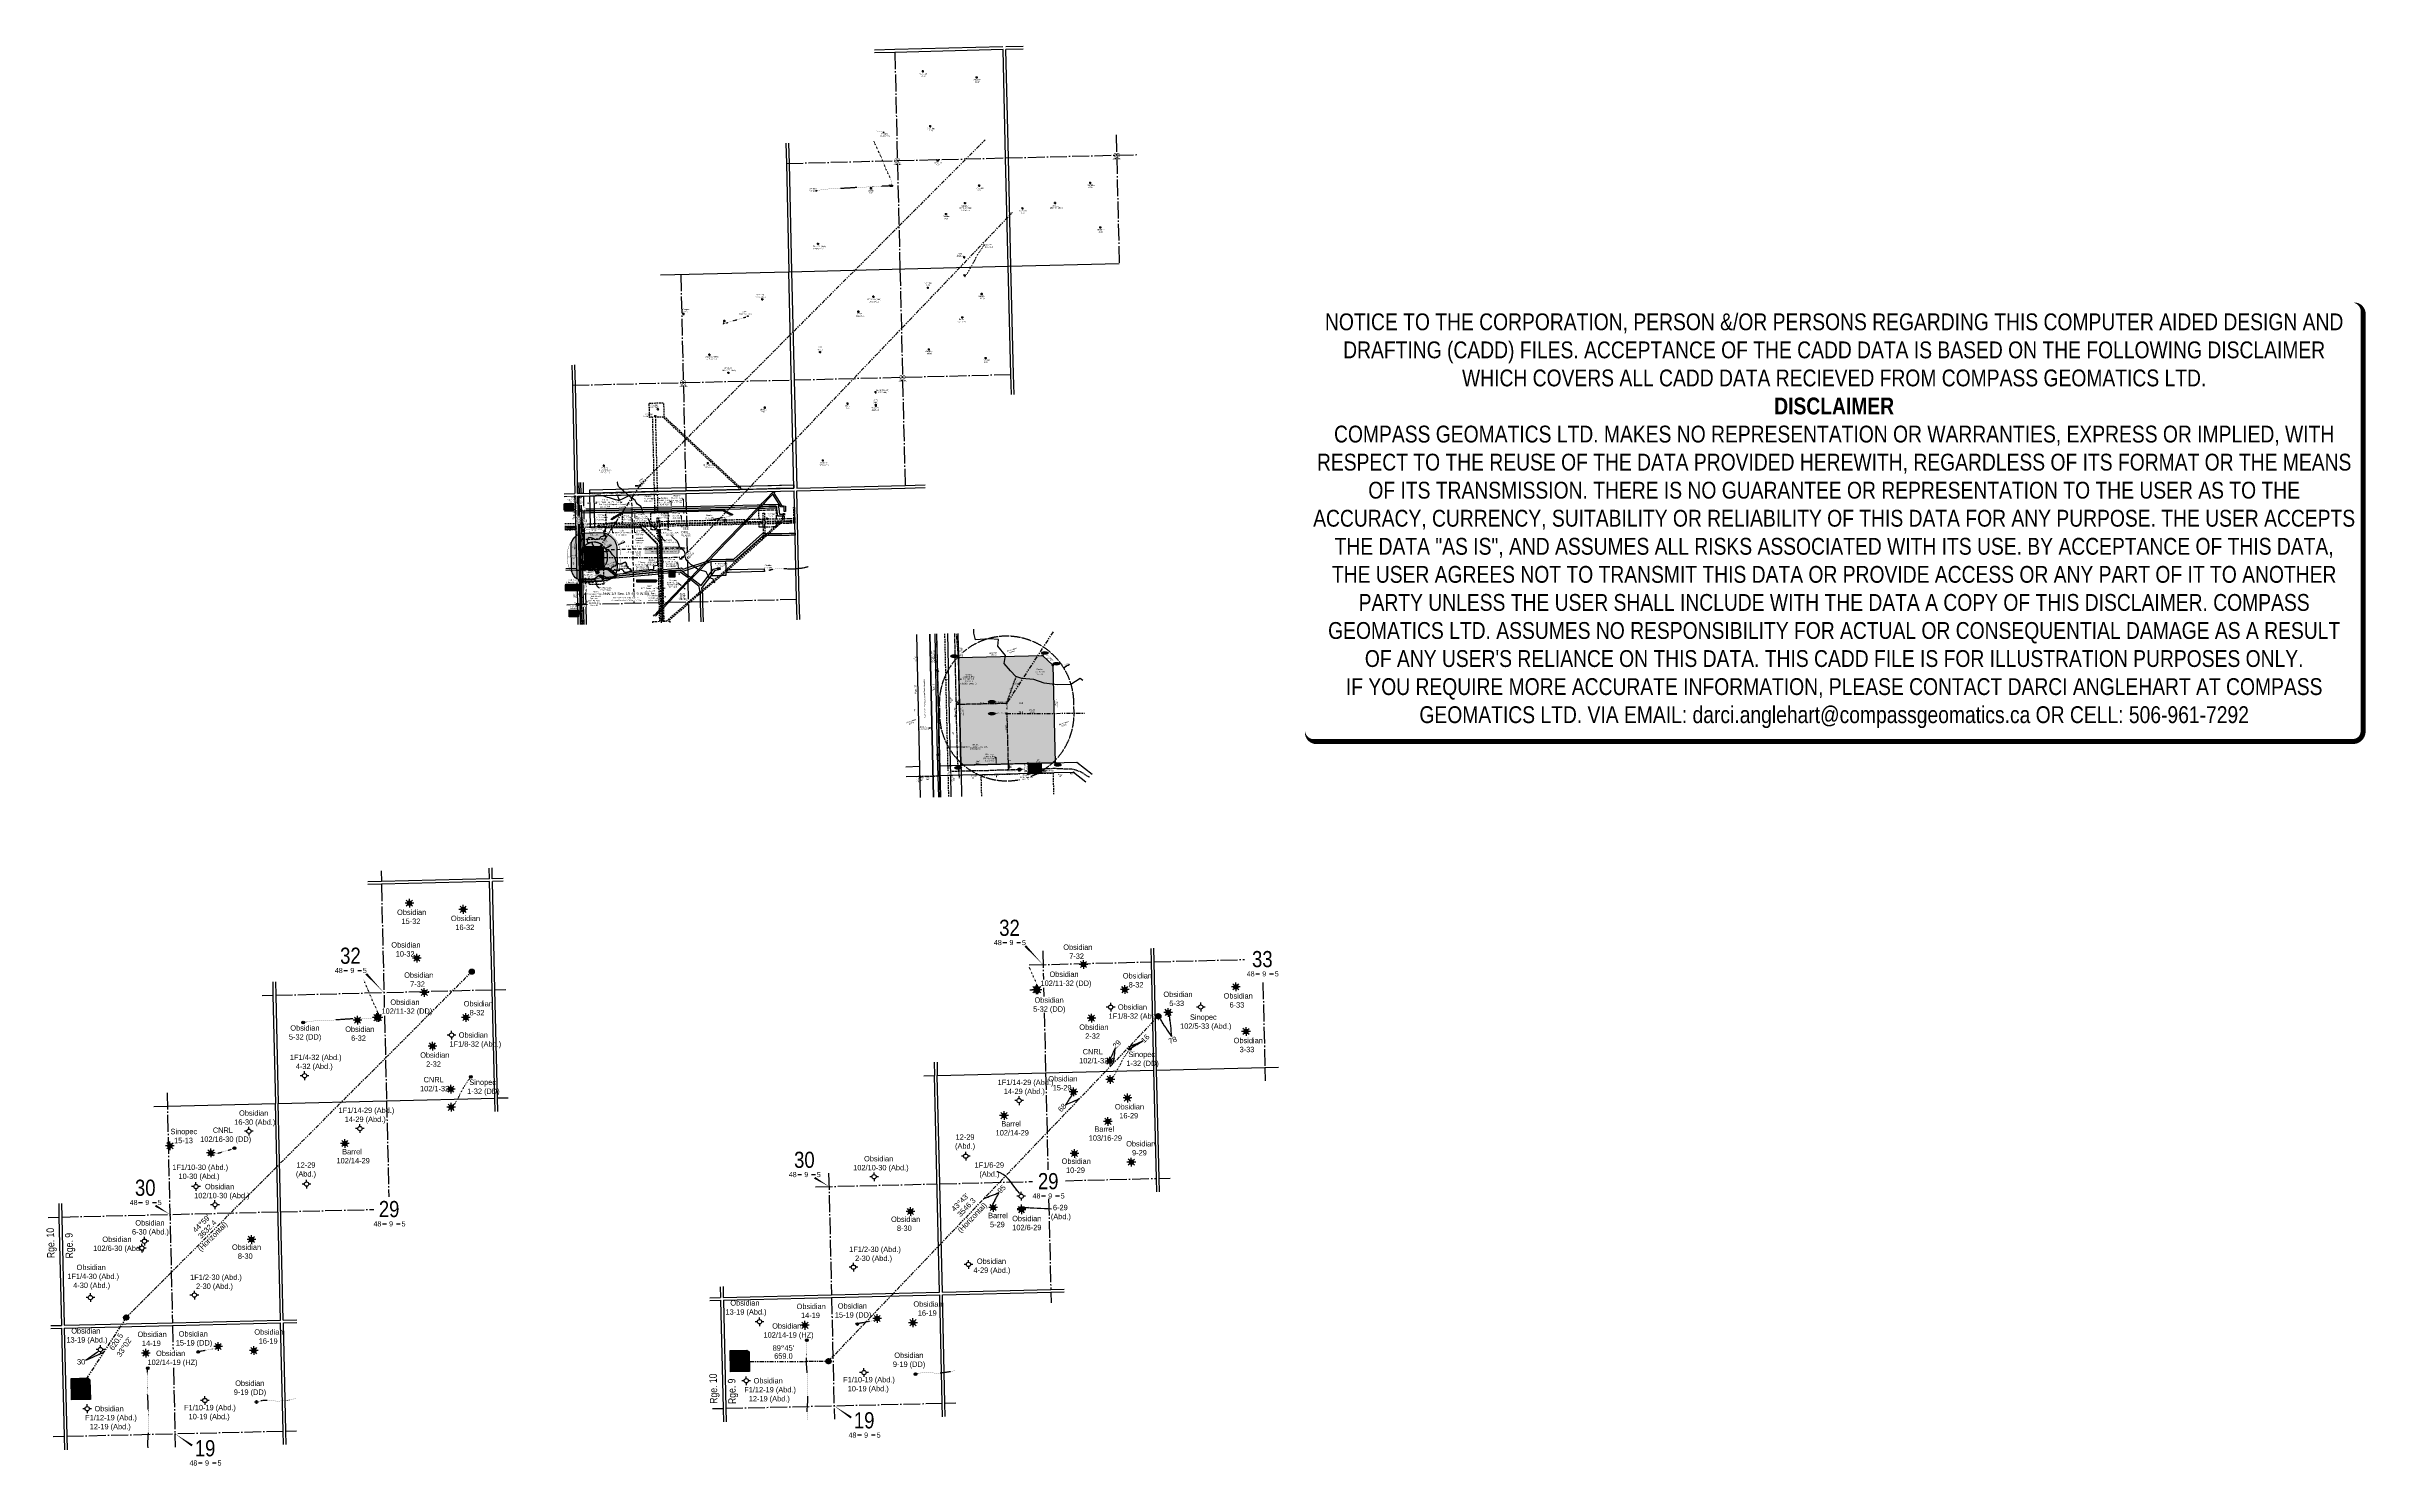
# Model space of a CAD drawing. Extents: x 608511 to 625740, y 5884551 to 5895090.
import ezdxf
from ezdxf.enums import TextEntityAlignment as Align

# ---------------------------------------------------------------- set-up
doc = ezdxf.new("R2010")
doc.units = 0
doc.header["$LTSCALE"] = 5
doc.header["$PDSIZE"] = 0.5
for name, pattern in [('0', [1, 1, 0]), ('foc-ACCESSROAD', [3.75, 2.5, -1.25]), ('foc-BUFFER', [16.75, 15, -1.75]), ('foc-DOT', [1, 0.2, -0.8]), ('foc-DRILLPATH', [14.75, 6, -1.75, 1.75, -1.75, 1.75, -1.75]), ('foc-FLOWLINE', [3.75, 2.5, -1.25]), ('foc-LSD', [8, 5, -3]), ('foc-QUARTERLINE', [33, 25, -3, 2, -3]), ('foc-TIELINE', [1.875, 1.25, -0.625]), ('UG_PIPE', [1.875, 1.25, -0.625])]:
    doc.linetypes.add(name, pattern=pattern)
doc.layers.get('Defpoints').update_dxf_attribs({"color": 9})
for name, color, linetype in [('10', 1, 'Continuous'), ('35', 37, 'Continuous'), ('9', 3, 'Continuous'), ('ABADATA-DRILL', 8, 'foc-DOT'), ('ABADATA-DRILL-T', 8, 'Continuous'), ('AS-OWNER', 7, 'Continuous'), ('AS-PIPE-UG', 44, 'UG_PIPE'), ('AS-PIPE-UG-T', 44, 'Continuous'), ('AS-POWER', 104, 'foc-POWER'), ('AS-POWER-EXISTING-PP', 72, 'Continuous'), ('AS-POWER-T', 104, 'Continuous'), ('AS-ROADS', 254, 'Continuous'), ('AS-WILDLIFE-BLOCK', 131, 'Continuous'), ('AUX-BUFFER', 7, 'foc-BUFFER'), ('C-AR', 13, 'foc-ACCESSROAD'), ('C-RW', 13, 'Continuous'), ('C-SYMBOL', 7, 'Continuous'), ('C-WS', 13, 'foc-ACCESSROAD'), ('D-TXT', 6, 'Continuous'), ('DETAIL-T', 7, 'Continuous'), ('F-AR', 190, 'foc-ACCESSROAD'), ('F-EZE', 190, 'foc-FLOWLINE'), ('F-RW', 190, 'Continuous'), ('L-AREAREQUIRED', 7, 'Continuous'), ('L-BD', 7, 'Continuous'), ('L-DETAIL-T', 3, 'Continuous'), ('L-MON', 1, 'Continuous'), ('L-ROAD-T', 7, 'Continuous'), ('L-SEC', 7, 'Continuous'), ('L-SECLBL', 7, 'Continuous'), ('L-SECQ', 8, 'foc-QUARTERLINE'), ('L-SECTION-LSD', 7, 'foc-LSD'), ('L-TIE', 7, 'foc-TIELINE'), ('L-TITLEDB', 4, 'Continuous'), ('L-TITLEDB-T', 4, 'Continuous'), ('locations_b228e22e-e736-4', 7, 'Continuous'), ('MSL', 7, 'Continuous'), ('P-BUFFER-H 30m', 51, 'Continuous'), ('P-CROSSINGS', 250, 'Continuous'), ('P-ELEVATION', 7, 'Continuous'), ('P-PDRILLPATH', 12, 'foc-DRILLPATH'), ('P-PROPOSED', 10, 'Continuous'), ('P-PROPOSED-H', 21, 'Continuous'), ('P-TXT', 4, 'Continuous'), ('T-BUSH', 110, '0'), ('T-BUSH-T', 110, 'Continuous'), ('T-TIE', 201, 'foc-TIELINE'), ('T-WATER', 160, 'Continuous'), ('WETLAND', 143, 'Continuous')]:
    doc.layers.add(name, color=color, linetype=linetype)
for name, color, linetype, lineweight in [('AS-GENERAL', 48, 'Continuous', 18), ('C-AR-T', 13, 'Continuous', 9), ('C-RW-T', 13, 'Continuous', 9), ('C-WS-T', 13, 'Continuous', 9), ('F-AR-T', 190, 'Continuous', 9), ('F-EZE-T', 190, 'Continuous', 9), ('F-RW-T', 190, 'Continuous', 9), ('T-TEXT', 48, 'Continuous', 18), ('T-TIE-T', 201, 'Continuous', 18)]:
    doc.layers.add(name, color=color, linetype=linetype, lineweight=lineweight)
doc.layers.add('DISCLAIMER', color=7, linetype='Continuous', plot=False)
doc.styles.add('100L', font='ARIALN.TTF', dxfattribs={"height": 11})
doc.styles.add('175L', font='ARIALN.TTF', dxfattribs={"height": 20})
doc.styles.add('80', font='ARIALN.TTF', dxfattribs={"height": 10})
doc.styles.add('80CG', font='ARIALN.TTF', dxfattribs={"height": 10})
doc.styles.add('80L', font='ARIALN.TTF', dxfattribs={"height": 10})
doc.styles.add('80LS', font='ARIALNI.TTF', dxfattribs={"height": 10})
doc.styles.add('BOLD', font='ARIALNB.TTF')
doc.styles.add('Crossing', font='ARIALN.TTF', dxfattribs={"height": 10})
doc.styles.add('foc-LtypeFont', font='ARIALN.TTF', dxfattribs={"height": 7.35})
doc.styles.add('SIMPLEX', font='ARIALN.TTF')
doc.linetypes.add('foc-POWER', pattern='A,6,-1,["P",foc-LtypeFont,S=0.2,R=0,X=-0.625,Y=-0.75],-1.24,4', length=12.24)
doc.dimstyles.new('CG2011', dxfattribs={"dimscale": 5, "dimtxt": 9, "dimasz": 2, "dimexe": 0.2, "dimexo": 0.0625, "dimgap": 0.5, "dimtad": 0, "dimtih": 1, "dimtoh": 1, "dimzin": 0, "dimdsep": 46, "dimtxsty": '80CG', "dimcen": 0.1, "dimse1": 1, "dimse2": 1, "dimclrd": 256, "dimclrt": 256, "dimaunit": 1, "dimadec": 4, "dimazin": 0, "dimtfac": 0.06, "dimtofl": 0, "dimtmove": 0, "dimatfit": 1, "dimfxl": 0.2, "dimtolj": 1, "dimtzin": 0, "dimlwd": -1, "dimarcsym": 0})
doc.dimstyles.new('Compass 5 000', dxfattribs={"dimscale": 5, "dimtxt": 9, "dimasz": 2, "dimexe": 0.2, "dimexo": 0.0625, "dimgap": 0.5, "dimtad": 0, "dimtih": 1, "dimtoh": 1, "dimzin": 0, "dimdsep": 46, "dimtxsty": '80CG', "dimcen": 0.1, "dimse1": 1, "dimse2": 1, "dimclrd": 256, "dimclrt": 256, "dimaunit": 1, "dimadec": 4, "dimazin": 0, "dimtfac": 0.06, "dimtofl": 0, "dimtmove": 0, "dimatfit": 1, "dimfxl": 0.2, "dimtolj": 1, "dimtzin": 0, "dimlwd": -1, "dimarcsym": 0})

# ---------------------------------------------------------------- blocks, each defined once
blk = doc.blocks.new('fdia')
at = {"color": 255, "const_width": 1}
blk.add_lwpolyline([(-0.5, 0, 1), (0.5, 0, 1)], format="xyb", close=True, dxfattribs=at)
blk = doc.blocks.new('Fdiaa')
blk.add_blockref('fdia', (0, 0))
blk = doc.blocks.new('fdib')
at = {"color": 1, "const_width": 1.6}
blk.add_lwpolyline([(-0.4, 0, 1), (0.4, 0, 1)], format="xyb", close=True, dxfattribs=at)
at = {"color": 1}
blk.add_circle((0, 0), 0.8, dxfattribs=at)
blk = doc.blocks.new('Fdibb')
blk.add_blockref('fdib', (0, 0))
blk = doc.blocks.new('fdicc')
for name in ['Fdibb', 'Fdiaa']:
    blk.add_blockref(name, (0, 0))
blk = doc.blocks.new('FDI')
blk.add_blockref('fdicc', (0, 0))
blk = doc.blocks.new('POWERPOLE')
h = blk.add_hatch(color=255)
edge = h.paths.add_edge_path()
edge.add_arc((0, 0), 0.96, 0, 360)
at = {"linetype": 'Continuous'}
for p, q in [((0.7, -0.7), (-0.7, 0.7)), ((-0.7, -0.7), (0.7, 0.7))]:
    blk.add_line(p, q, dxfattribs=at)
blk.add_circle((0, 0), 0.96, dxfattribs=at)
blk = doc.blocks.new('L-SECLBL')
at = {"layer": '9', "color": 7}
for p, q in [((-5.1, -27.8), (-12.3, -27.8)), ((20.7, -27.8), (13.5, -27.8))]:
    blk.add_line(p, q, dxfattribs=at)
at = {"layer": '10', "color": 2, "style": 'SIMPLEX'}
blk.add_attdef('SEC', text='', height=30, dxfattribs=at).set_placement((0, 0), align=Align.MIDDLE)
at = {"layer": '10', "color": 5, "style": '80L'}
blk.add_attdef('TWP', text='', height=9.5, dxfattribs=at).set_placement((-14.4, -27.4), align=Align.MIDDLE_RIGHT)
blk.add_attdef('RGE', text='', height=9.5, dxfattribs=at).set_placement((3.6, -27.4), align=Align.MIDDLE_CENTER)
blk.add_attdef('MER', text='', height=9.5, dxfattribs=at).set_placement((23.2, -27.4), align=Align.MIDDLE_LEFT)
blk = doc.blocks.new('*U47')
h = blk.add_hatch(color=255)
edge = h.paths.add_edge_path()
edge.add_line((-122, -28), (122, -28))
edge.add_arc((122, -22), 6, 270, 360)
edge.add_line((128, -22), (128, 21))
edge.add_arc((122, 21), 6, 0, 90)
edge.add_line((122, 27), (-122, 27))
edge.add_arc((-122, 21), 6, 90, 180)
edge.add_line((-128, 21), (-128, -22))
edge.add_arc((-122, -22), 6, 180, 270)
at = {"color": 44, "flags": 128}
blk.add_lwpolyline([(-122, -28, 3, 3, 0), (122, -28, 3, 3, 0.414214), (128, -22, 3, 3, 0), (128, 21, 3, 0, 0.414214), (122, 27, 0, 0, 0), (-122, 27, 0, 0, 0.414214), (-128, 21, 0, 0, 0), (-128, -22, 0, 3, 0.414214)], format="xyseb", close=True, dxfattribs=at)
at = {"color": 44, "style": '80'}
blk.add_attdef('ENTER_TEXT_001', (-36, -5), '', height=10, dxfattribs=at)
blk = doc.blocks.new('*D48')
at = {"layer": 'Defpoints', "color": 0, "transparency": 16777216}
for p in [(612715, 5891517), (612829, 5891540), (612830, 5891520)]:
    blk.add_point(p, dxfattribs=at)
at = {"layer": 'F-EZE-T', "transparency": 16777216}
for p, q in [((612714, 5891547), (612714, 5891557)), ((612715, 5891507), (612716, 5891478)), ((612716, 5891478), (612726, 5891478))]:
    blk.add_line(p, q, dxfattribs=at)
for points in [[(612716, 5891548), (612712, 5891547), (612714, 5891537)], [(612717, 5891508), (612713, 5891507), (612715, 5891517)]]:
    blk.add_solid(points, dxfattribs=at)
at = {"layer": 'F-EZE-T', "transparency": 16777216, "insert": (612785, 5891478), "char_height": 10, "attachment_point": 5, "style": '80CG'}
blk.add_mtext('\\A1;Fortis\\P20.00 Power Line R/W\\PEZE 110030', dxfattribs=at)
blk = doc.blocks.new('*D49')
at = {"layer": 'Defpoints', "color": 0, "transparency": 16777216}
for p in [(613073, 5891065), (613073, 5891062), (613088, 5891062)]:
    blk.add_point(p, dxfattribs=at)
at = {"layer": 'F-EZE-T', "transparency": 16777216}
for p, q in [((613063, 5891065), (613053, 5891065)), ((613098, 5891066), (613108, 5891066))]:
    blk.add_line(p, q, dxfattribs=at)
for points in [[(613063, 5891067), (613063, 5891064), (613073, 5891065)], [(613098, 5891068), (613098, 5891064), (613088, 5891066)]]:
    blk.add_solid(points, dxfattribs=at)
at = {"layer": 'F-EZE-T', "transparency": 16777216, "insert": (612994, 5891065), "char_height": 10, "attachment_point": 5, "style": '80CG'}
blk.add_mtext('\\A1;Fortis\\P15.00 Power Line R/W\\PEZE 200089', dxfattribs=at)
blk = doc.blocks.new('*D50')
at = {"layer": 'F-EZE-T', "transparency": 16777216}
for p, q in [((613051, 5891473), (613041, 5891472)), ((613076, 5891478), (613086, 5891479))]:
    blk.add_line(p, q, dxfattribs=at)
for points in [[(613050, 5891475), (613051, 5891472), (613061, 5891475)], [(613076, 5891479), (613077, 5891476), (613067, 5891476)]]:
    blk.add_solid(points, dxfattribs=at)
at = {"layer": 'F-EZE-T', "transparency": 16777216, "insert": (613143, 5891479), "char_height": 10, "attachment_point": 5, "style": '80CG', "bg_fill": 3, "box_fill_scale": 1.1, "bg_fill_color": 256, "bg_fill_true_color": 13158600, "bg_fill_transparency": 0}
blk.add_mtext('\\A1;Fortis\\P6.10 Power Line R/W\\PEZE 1394', dxfattribs=at)
at = {"layer": 'Defpoints', "color": 0, "transparency": 16777216}
for p in [(613059, 5891483), (613065, 5891484), (613067, 5891476)]:
    blk.add_point(p, dxfattribs=at)
blk = doc.blocks.new('*D51')
at = {"layer": 'Defpoints', "color": 0, "transparency": 16777216}
for p in [(613084, 5891008), (613084, 5891003), (613094, 5891008)]:
    blk.add_point(p, dxfattribs=at)
at = {"layer": 'F-EZE-T', "transparency": 16777216}
for p, q in [((613074, 5891003), (613064, 5891002)), ((613104, 5891003), (613114, 5891003))]:
    blk.add_line(p, q, dxfattribs=at)
for points in [[(613074, 5891004), (613074, 5891001), (613084, 5891003)], [(613104, 5891005), (613104, 5891002), (613094, 5891003)]]:
    blk.add_solid(points, dxfattribs=at)
at = {"layer": 'F-EZE-T', "transparency": 16777216, "insert": (613019, 5891002), "char_height": 10, "attachment_point": 5, "style": '80CG'}
blk.add_mtext('\\A1;Fortis\\P10.00 Vegetation \\PControl R/W\\PEZE 870564', dxfattribs=at)
blk = doc.blocks.new('*D52')
at = {"layer": 'Defpoints', "color": 0, "transparency": 16777216}
for p in [(612485, 5891022), (612497, 5891023), (612497, 5891022)]:
    blk.add_point(p, dxfattribs=at)
at = {"layer": 'F-EZE-T', "transparency": 16777216}
for p, q in [((612475, 5891022), (612465, 5891022)), ((612507, 5891023), (612517, 5891023))]:
    blk.add_line(p, q, dxfattribs=at)
for points in [[(612475, 5891024), (612475, 5891020), (612485, 5891022)], [(612507, 5891024), (612507, 5891021), (612497, 5891023)]]:
    blk.add_solid(points, dxfattribs=at)
at = {"layer": 'F-EZE-T', "transparency": 16777216, "insert": (612595, 5891023), "char_height": 10, "attachment_point": 5, "style": '80CG'}
blk.add_mtext('\\A1;Altalink^J12.00 Vegetation Control R/W\\PEZE 880265', dxfattribs=at)
blk = doc.blocks.new('*D53')
at = {"layer": 'Defpoints', "color": 0, "transparency": 16777216}
for p in [(612550, 5891700), (612580, 5891701), (612580, 5891698)]:
    blk.add_point(p, dxfattribs=at)
at = {"layer": 'F-EZE-T', "transparency": 16777216}
for p, q in [((612540, 5891697), (612530, 5891697)), ((612590, 5891698), (612600, 5891698))]:
    blk.add_line(p, q, dxfattribs=at)
for points in [[(612540, 5891699), (612540, 5891695), (612550, 5891697)], [(612590, 5891700), (612590, 5891697), (612580, 5891698)]]:
    blk.add_solid(points, dxfattribs=at)
at = {"layer": 'F-EZE-T', "transparency": 16777216, "insert": (612660, 5891698), "char_height": 10, "attachment_point": 5, "style": '80CG'}
blk.add_mtext('\\A1;Altalink^J30.00 Power Line R/W\\PPlan 902 0123\\PEZE 880650', dxfattribs=at)
blk = doc.blocks.new('*D54')
at = {"layer": 'C-RW-T', "transparency": 16777216}
for p, q in [((613203, 5891255), (613193, 5891255)), ((613208, 5891210), (613203, 5891255)), ((613211, 5891175), (613212, 5891165))]:
    blk.add_line(p, q, dxfattribs=at)
for points in [[(613209, 5891210), (613206, 5891210), (613209, 5891200)], [(613213, 5891175), (613209, 5891175), (613210, 5891185)]]:
    blk.add_solid(points, dxfattribs=at)
at = {"layer": 'Defpoints', "color": 0, "transparency": 16777216}
for p in [(612857, 5891166), (612858, 5891151), (613209, 5891200)]:
    blk.add_point(p, dxfattribs=at)
at = {"layer": 'C-RW-T', "transparency": 16777216, "insert": (613154, 5891255), "char_height": 10, "attachment_point": 5, "style": '80CG'}
blk.add_mtext('\\A1;Obsidian\\P15.00 P/L R/W\\PPlan 032 0179\\PPLA 013007', dxfattribs=at)
blk = doc.blocks.new('*D55')
at = {"layer": 'C-RW-T', "transparency": 16777216}
for p, q in [((612980, 5891233), (612970, 5891233)), ((612983, 5891204), (612980, 5891233)), ((612986, 5891170), (612987, 5891160))]:
    blk.add_line(p, q, dxfattribs=at)
for points in [[(612984, 5891205), (612981, 5891204), (612984, 5891194)], [(612988, 5891170), (612984, 5891169), (612985, 5891180)]]:
    blk.add_solid(points, dxfattribs=at)
at = {"layer": 'Defpoints', "color": 0, "transparency": 16777216}
for p in [(612939, 5891190), (612940, 5891175), (612984, 5891194)]:
    blk.add_point(p, dxfattribs=at)
at = {"layer": 'C-RW-T', "transparency": 16777216, "insert": (612931, 5891233), "char_height": 10, "attachment_point": 5, "style": '80CG'}
blk.add_mtext('\\A1;I3 Energy\\P15.00 P/L R/W\\PPlan 092 3974\\PPLA 022647', dxfattribs=at)
blk = doc.blocks.new('*D57')
at = {"layer": 'C-RW-T', "transparency": 16777216}
for p, q in [((612882, 5891643), (612882, 5891653)), ((612883, 5891613), (612883, 5891590)), ((612883, 5891590), (612893, 5891590))]:
    blk.add_line(p, q, dxfattribs=at)
for points in [[(612884, 5891643), (612880, 5891643), (612882, 5891633)], [(612885, 5891613), (612881, 5891613), (612883, 5891623)]]:
    blk.add_solid(points, dxfattribs=at)
at = {"layer": 'C-RW-T', "transparency": 16777216, "insert": (612933, 5891590), "char_height": 10, "attachment_point": 5, "style": '80CG', "bg_fill": 3, "box_fill_scale": 1.1, "bg_fill_color": 256, "bg_fill_true_color": 13158600, "bg_fill_transparency": 0}
blk.add_mtext('\\A1;Obsidian\\P10.00 P/L R/W\\PPlan 094 0879\\PPLA 033152', dxfattribs=at)
at = {"layer": 'Defpoints', "color": 0, "transparency": 16777216}
for p in [(612883, 5891623), (612952, 5891635), (612952, 5891625)]:
    blk.add_point(p, dxfattribs=at)
blk = doc.blocks.new('*D58')
at = {"layer": 'C-RW-T', "transparency": 16777216}
for p, q in [((613244, 5891728), (613234, 5891728)), ((613245, 5891667), (613244, 5891728)), ((613246, 5891632), (613247, 5891622))]:
    blk.add_line(p, q, dxfattribs=at)
for points in [[(613247, 5891667), (613244, 5891667), (613246, 5891657)], [(613248, 5891632), (613245, 5891632), (613246, 5891642)]]:
    blk.add_solid(points, dxfattribs=at)
at = {"layer": 'Defpoints', "color": 0, "transparency": 16777216}
for p in [(612972, 5891651), (613246, 5891657), (612972, 5891636)]:
    blk.add_point(p, dxfattribs=at)
at = {"layer": 'C-RW-T', "transparency": 16777216, "insert": (613195, 5891728), "char_height": 10, "attachment_point": 5, "style": '80CG'}
blk.add_mtext('\\A1;Obsidian\\P15.00 P/L R/W\\PPlan 882 1929\\PPLA 870681', dxfattribs=at)
blk = doc.blocks.new('*D59')
at = {"layer": 'C-AR-T', "transparency": 16777216}
for p, q in [((613048, 5891260), (613038, 5891259)), ((613088, 5891261), (613098, 5891261))]:
    blk.add_line(p, q, dxfattribs=at)
for points in [[(613048, 5891261), (613048, 5891258), (613058, 5891260)], [(613088, 5891262), (613088, 5891259), (613078, 5891260)]]:
    blk.add_solid(points, dxfattribs=at)
at = {"layer": 'Defpoints', "color": 0, "transparency": 16777216}
for p in [(613055, 5891352), (613076, 5891353), (613058, 5891260)]:
    blk.add_point(p, dxfattribs=at)
at = {"layer": 'C-AR-T', "transparency": 16777216, "insert": (613009, 5891259), "char_height": 10, "attachment_point": 5, "style": '80CG'}
blk.add_mtext('\\A1;Obsidian\\P20.12 A/R\\PROE 2405', dxfattribs=at)
blk = doc.blocks.new('*D60')
at = {"layer": 'Defpoints', "color": 0, "transparency": 16777216}
for p in [(612852, 5891663), (612853, 5891648), (613153, 5891670)]:
    blk.add_point(p, dxfattribs=at)
at = {"layer": 'F-RW-T', "transparency": 16777216}
for p, q in [((613152, 5891711), (613142, 5891711)), ((613153, 5891680), (613152, 5891711)), ((613153, 5891645), (613154, 5891635))]:
    blk.add_line(p, q, dxfattribs=at)
for points in [[(613154, 5891680), (613151, 5891680), (613153, 5891670)], [(613155, 5891645), (613152, 5891645), (613153, 5891655)]]:
    blk.add_solid(points, dxfattribs=at)
at = {"layer": 'F-RW-T', "transparency": 16777216, "insert": (613103, 5891711), "char_height": 10, "attachment_point": 5, "style": '80CG'}
blk.add_mtext('\\A1;Pembina\\P15.24 P/L R/W\\PPlan 1880 KS\\PROE 2752', dxfattribs=at)
blk = doc.blocks.new('*D61')
at = {"layer": 'F-RW-T', "transparency": 16777216}
for p, q in [((612492, 5890964), (612482, 5890964)), ((612527, 5890965), (612537, 5890965))]:
    blk.add_line(p, q, dxfattribs=at)
for points in [[(612492, 5890966), (612492, 5890963), (612502, 5890965)], [(612527, 5890967), (612527, 5890964), (612517, 5890965)]]:
    blk.add_solid(points, dxfattribs=at)
at = {"layer": 'F-RW-T', "transparency": 16777216, "insert": (612577, 5890965), "char_height": 10, "attachment_point": 5, "style": '80CG', "bg_fill": 3, "box_fill_scale": 1.1, "bg_fill_color": 256, "bg_fill_true_color": 13158600, "bg_fill_transparency": 0}
blk.add_mtext('\\A1;Pembina\\P15.24 P/L R/W\\PPlan 1991 KS\\PROE 2713', dxfattribs=at)
at = {"layer": 'Defpoints', "color": 0, "transparency": 16777216}
for p in [(612502, 5890985), (612517, 5890985), (612517, 5890965)]:
    blk.add_point(p, dxfattribs=at)
blk = doc.blocks.new('*D62')
at = {"layer": 'C-AR-T', "transparency": 16777216}
for p, q in [((612878, 5891562), (612878, 5891572)), ((612879, 5891517), (612880, 5891480)), ((612880, 5891480), (612890, 5891480))]:
    blk.add_line(p, q, dxfattribs=at)
for points in [[(612880, 5891563), (612877, 5891562), (612878, 5891552)], [(612881, 5891517), (612878, 5891517), (612879, 5891527)]]:
    blk.add_solid(points, dxfattribs=at)
at = {"layer": 'Defpoints', "color": 0, "transparency": 16777216}
for p in [(612847, 5891552), (612847, 5891527), (612879, 5891527)]:
    blk.add_point(p, dxfattribs=at)
at = {"layer": 'C-AR-T', "transparency": 16777216, "insert": (612919, 5891480), "char_height": 10, "attachment_point": 5, "style": '80CG'}
blk.add_mtext('\\A1;Obsidian\\P25.15 A/R\\PROE 2794', dxfattribs=at)
blk = doc.blocks.new('*D63')
at = {"layer": 'C-AR-T', "transparency": 16777216}
for p, q in [((613229, 5891605), (613219, 5891605)), ((613230, 5891577), (613229, 5891605)), ((613231, 5891532), (613231, 5891522))]:
    blk.add_line(p, q, dxfattribs=at)
for points in [[(613231, 5891577), (613228, 5891577), (613230, 5891567)], [(613232, 5891532), (613229, 5891532), (613231, 5891542)]]:
    blk.add_solid(points, dxfattribs=at)
at = {"layer": 'Defpoints', "color": 0, "transparency": 16777216}
for p in [(613171, 5891565), (613171, 5891540), (613231, 5891542)]:
    blk.add_point(p, dxfattribs=at)
at = {"layer": 'C-AR-T', "transparency": 16777216, "insert": (613191, 5891605), "char_height": 10, "attachment_point": 5, "style": '80CG'}
blk.add_mtext('\\A1;Obsidian\\P25.15 A/R\\PROE 3083', dxfattribs=at)
blk = doc.blocks.new('*D64')
at = {"layer": 'C-AR-T', "transparency": 16777216}
for p, q in [((613020, 5891731), (613010, 5891731)), ((613060, 5891732), (613070, 5891732))]:
    blk.add_line(p, q, dxfattribs=at)
for points in [[(613020, 5891733), (613020, 5891730), (613030, 5891731)], [(613060, 5891734), (613060, 5891731), (613050, 5891732)]]:
    blk.add_solid(points, dxfattribs=at)
at = {"layer": 'Defpoints', "color": 0, "transparency": 16777216}
for p in [(613030, 5891746), (613050, 5891746), (613050, 5891732)]:
    blk.add_point(p, dxfattribs=at)
at = {"layer": 'C-AR-T', "transparency": 16777216, "insert": (612982, 5891731), "char_height": 10, "attachment_point": 5, "style": '80CG'}
blk.add_mtext('\\A1;Obsidian\\P20.12 A/R\\PROE 3223', dxfattribs=at)
blk = doc.blocks.new('*D65')
at = {"layer": 'Defpoints', "color": 0, "transparency": 16777216}
for p in [(612834, 5891551), (612835, 5891526), (612862, 5891527)]:
    blk.add_point(p, dxfattribs=at)
at = {"layer": 'F-AR-T', "transparency": 16777216}
for p, q in [((612860, 5891589), (612850, 5891589)), ((612861, 5891562), (612860, 5891589)), ((612862, 5891517), (612862, 5891507))]:
    blk.add_line(p, q, dxfattribs=at)
for points in [[(612862, 5891562), (612859, 5891562), (612861, 5891552)], [(612863, 5891517), (612860, 5891517), (612862, 5891527)]]:
    blk.add_solid(points, dxfattribs=at)
at = {"layer": 'F-AR-T', "transparency": 16777216, "insert": (612822, 5891589), "char_height": 10, "attachment_point": 5, "style": '80CG'}
blk.add_mtext('\\A1;Bonterra\\P25.15 A/R\\PROE 4230', dxfattribs=at)
blk = doc.blocks.new('*D66')
at = {"layer": 'C-AR-T', "transparency": 16777216}
for p, q in [((613213, 5891100), (613203, 5891100)), ((613227, 5891087), (613213, 5891100)), ((613249, 5891066), (613256, 5891059))]:
    blk.add_line(p, q, dxfattribs=at)
for points in [[(613228, 5891088), (613226, 5891086), (613234, 5891080)], [(613250, 5891067), (613247, 5891065), (613241, 5891073)]]:
    blk.add_solid(points, dxfattribs=at)
at = {"layer": 'Defpoints', "color": 0, "transparency": 16777216}
for p in [(613234, 5891080), (613039, 5890877), (613046, 5890870)]:
    blk.add_point(p, dxfattribs=at)
at = {"layer": 'C-AR-T', "transparency": 16777216, "insert": (613164, 5891100), "char_height": 10, "attachment_point": 5, "style": '80CG'}
blk.add_mtext('\\A1;Obsidian\\P10.06 P/L R/W\\PPlan 5148 KS\\PROE 4945', dxfattribs=at)
blk = doc.blocks.new('*D67')
at = {"layer": 'Defpoints', "color": 0, "transparency": 16777216}
for p in [(612465, 5891441), (612476, 5891441)]:
    blk.add_point(p, dxfattribs=at)
at = {"layer": 'L-TITLEDB-T', "transparency": 16777216}
for p, q in [((612463, 5891119), (612453, 5891119)), ((612493, 5891120), (612503, 5891120))]:
    blk.add_line(p, q, dxfattribs=at)
for points in [[(612463, 5891121), (612463, 5891117), (612473, 5891119)], [(612493, 5891121), (612493, 5891118), (612483, 5891119)]]:
    blk.add_solid(points, dxfattribs=at)
at = {"layer": 'L-TITLEDB-T', "transparency": 16777216, "insert": (612417, 5891119), "char_height": 10, "attachment_point": 5, "style": '80CG', "bg_fill": 3, "box_fill_scale": 1.1, "bg_fill_color": 256, "bg_fill_true_color": 13158600, "bg_fill_transparency": 0}
blk.add_mtext('\\A1;10.36 Road\\PPlan 3247 JY', dxfattribs=at)
at = {"layer": 'Defpoints', "color": 0, "transparency": 16777216}
blk.add_point((612483, 5891119), dxfattribs=at)
blk = doc.blocks.new('WC')
at = {"layer": 'L-MON'}
h = blk.add_hatch(color=255, dxfattribs=at)
h.dxf.hatch_style = 1
edge = h.paths.add_edge_path()
edge.add_arc((0, 0), 0.9, 0, 360)
at = {"layer": 'L-MON', "color": 240, "flags": 128}
for points in [[(-0.62, 0.5), (-1.23, 1.12)], [(0.52, 0.61), (1.13, 1.21)], [(-1.18, -1.18), (-0.56, -0.57)], [(1.16, -1.18), (0.56, -0.57)]]:
    blk.add_lwpolyline(points, dxfattribs=at)
at = {"layer": 'L-MON', "color": 240}
for radius in [0.8, 0.373]:
    blk.add_circle((0, 0), radius, dxfattribs=at)
blk = doc.blocks.new('TRIA')
blk.add_hatch(color=255).paths.add_polyline_path([(0, 1.5), (-1.5, -0.9), (1.4, -0.9)])
blk = doc.blocks.new('TRIAA')
blk.add_blockref('TRIA', (0, 0))
blk = doc.blocks.new('TRIB')
at = {"color": 1}
blk.add_lwpolyline([(-1.1, -0.7), (0, 1.1), (1, -0.7)], close=True, dxfattribs=at)
blk = doc.blocks.new('TRIBB')
blk.add_blockref('TRIB', (0, 0))
blk = doc.blocks.new('TRICC')
for name in ['TRIAA', 'TRIBB']:
    blk.add_blockref(name, (0, 0))
blk = doc.blocks.new('plspike')
blk.add_blockref('TRICC', (0, 0))
blk = doc.blocks.new('plbh')
at = {"layer": 'L-MON'}
h = blk.add_hatch(color=255, dxfattribs=at)
h.dxf.hatch_style = 1
edge = h.paths.add_edge_path()
edge.add_arc((0, 0), 1.16, 0, 360)
h = blk.add_hatch(color=256, dxfattribs=at)
h.dxf.hatch_style = 1
h.paths.add_polyline_path([(-0.96, 0, 1), (0.96, 0, 1)])
h.paths.add_polyline_path([(0.91, 0, -1), (-0.91, 0, -1)], flags=16)
h.paths.add_polyline_path([(0.45, 0, -1), (-0.45, 0, -1)], flags=0)
h = blk.add_hatch(color=256, dxfattribs=at)
h.dxf.hatch_style = 1
h.paths.add_polyline_path([(-0.45, 0, 1), (0.45, 0, 1)])
h.paths.add_polyline_path([(0.4, 0, -1), (-0.4, 0, -1)], flags=16)
at = {"layer": 'L-MON', "color": 240}
for radius in [0.96, 0.91, 0.45, 0.4]:
    blk.add_circle((0, 0), radius, dxfattribs=at)
blk = doc.blocks.new('ICP_text')
at = {"color": 14, "insert": (-11, 0), "char_height": 10, "attachment_point": 5, "style": '80L', "bg_fill": 1, "box_fill_scale": 1.15, "bg_fill_color": 255, "bg_fill_transparency": 0}
blk.add_mtext_dynamic_manual_height_columns('ICP', width=19.07, gutter_width=47.5, heights=[0], dxfattribs=at)
blk = doc.blocks.new('*U69')
h = blk.add_hatch(color=255)
edge = h.paths.add_edge_path()
edge.add_line((-21, -28), (21, -28))
edge.add_arc((21, -22), 6, 270, 360)
edge.add_line((27, -22), (27, 21))
edge.add_arc((21, 21), 6, 0, 90)
edge.add_line((21, 27), (-21, 27))
edge.add_arc((-21, 21), 6, 90, 180)
edge.add_line((-27, 21), (-27, -22))
edge.add_arc((-21, -22), 6, 180, 270)
at = {"color": 14, "flags": 128}
blk.add_lwpolyline([(-21, -28, 3, 3, 0), (21, -28, 3, 3, 0.414214), (27, -22, 3, 3, 0), (27, 21, 3, 0, 0.414214), (21, 27, 0, 0, 0), (-21, 27, 0, 0, 0.414214), (-27, 21, 0, 0, 0), (-27, -22, 0, 3, 0.414214)], format="xyseb", close=True, dxfattribs=at)
at = {"color": 14, "style": '80'}
blk.add_attdef('ENTER_TEXT_001', (-27, -5), '', height=10, dxfattribs=at)
blk = doc.blocks.new('*U70')
h = blk.add_hatch(color=255)
edge = h.paths.add_edge_path()
edge.add_line((-71, -12), (71, -12))
edge.add_arc((71, -6), 6, 270, 360)
edge.add_line((77, -6), (77, 4))
edge.add_arc((71, 4), 6, 0, 90)
edge.add_line((71, 10), (-71, 10))
edge.add_arc((-71, 4), 6, 90, 180)
edge.add_line((-77, 4), (-77, -6))
edge.add_arc((-71, -6), 6, 180, 270)
at = {"color": 131, "flags": 128}
blk.add_lwpolyline([(-71, -12, 3, 3, 0), (71, -12, 3, 3, 0.414214), (77, -6, 3, 3, 0), (77, 4, 3, 0, 0.414214), (71, 10, 0, 0, 0), (-71, 10, 0, 0, 0.414214), (-77, 4, 0, 0, 0), (-77, -6, 0, 3, 0.414214)], format="xyseb", close=True, dxfattribs=at)
at = {"color": 131, "style": '80'}
blk.add_attdef('ENTER_TEXT_001', (-36, -5), '', height=10, dxfattribs=at)
blk = doc.blocks.new('GABD')
for p, q in [((-0.81, 0), (-1.62, 0)), ((0, 0.81), (0, 1.62)), ((1.62, 0), (0.81, 0)), ((0, -0.81), (0, -1.62))]:
    blk.add_line(p, q)
blk.add_circle((0, 0), 0.8)
blk = doc.blocks.new('GAS')
h = blk.add_hatch(color=255)
h.dxf.hatch_style = 1
edge = h.paths.add_edge_path()
edge.add_arc((0, 0), 0.9, 0, 360)
for p, q in [((-0.81, 0), (-1.62, 0)), ((-0.57, 0.57), (-1.14, 1.14)), ((0, 0.81), (0, 1.62)), ((0.57, 0.57), (1.14, 1.14)), ((1.62, 0), (0.81, 0)), ((-0.57, -0.57), (-1.14, -1.14)), ((0, -0.81), (0, -1.62)), ((1.14, -1.14), (0.57, -0.57))]:
    blk.add_line(p, q)
blk.add_circle((0, 0), 0.8)
blk = doc.blocks.new('BH-Existing')
at = {"layer": 'ABADATA-DRILL-T'}
h = blk.add_hatch(color=256, dxfattribs=at)
h.dxf.hatch_style = 1
edge = h.paths.add_edge_path()
edge.add_arc((0, 0), 0.5, 0, 360)
blk.add_circle((0, 0), 0.5, dxfattribs=at)
blk = doc.blocks.new('*D73')
at = {"layer": 'Defpoints', "color": 0, "transparency": 16777216}
for p in [(615804, 5889751), (615904, 5889753), (615905, 5889710)]:
    blk.add_point(p, dxfattribs=at)
at = {"layer": 'P-TXT', "transparency": 16777216}
for p, q in [((615795, 5889708), (615785, 5889707)), ((615915, 5889711), (615937, 5889711))]:
    blk.add_line(p, q, dxfattribs=at)
for points in [[(615795, 5889709), (615795, 5889706), (615805, 5889708)], [(615915, 5889712), (615915, 5889709), (615905, 5889710)]]:
    blk.add_solid(points, dxfattribs=at)
at = {"layer": 'P-TXT', "transparency": 16777216, "insert": (615965, 5889711), "char_height": 10, "attachment_point": 5, "style": '80CG'}
blk.add_mtext('\\A1;20.00 A/R', dxfattribs=at)
blk = doc.blocks.new('*D74')
at = {"layer": 'Defpoints', "color": 0, "transparency": 16777216}
for p in [(615805, 5889765), (615569, 5889684), (615807, 5889690)]:
    blk.add_point(p, dxfattribs=at)
at = {"layer": 'F-RW-T', "transparency": 16777216}
for p, q in [((615566, 5889808), (615556, 5889808)), ((615567, 5889768), (615566, 5889808)), ((615569, 5889674), (615570, 5889664))]:
    blk.add_line(p, q, dxfattribs=at)
for points in [[(615568, 5889768), (615565, 5889768), (615567, 5889758)], [(615571, 5889674), (615568, 5889674), (615569, 5889684)]]:
    blk.add_solid(points, dxfattribs=at)
at = {"layer": 'F-RW-T', "transparency": 16777216, "insert": (615517, 5889808), "char_height": 10, "attachment_point": 5, "style": '80CG'}
blk.add_mtext('\\A1;I3 Energy\\P15.00 P/L R/W\\PPlan 092 3974\\PPLA 022647', dxfattribs=at)
blk = doc.blocks.new('*D75')
at = {"layer": 'Defpoints', "color": 0, "transparency": 16777216}
for p in [(615208, 5890689), (615284, 5890690), (615290, 5890389)]:
    blk.add_point(p, dxfattribs=at)
at = {"layer": 'F-RW-T', "transparency": 16777216}
for p, q in [((615204, 5890388), (615194, 5890387)), ((615300, 5890390), (615310, 5890390))]:
    blk.add_line(p, q, dxfattribs=at)
for points in [[(615204, 5890389), (615204, 5890386), (615214, 5890388)], [(615300, 5890391), (615301, 5890388), (615290, 5890389)]]:
    blk.add_solid(points, dxfattribs=at)
at = {"layer": 'F-RW-T', "transparency": 16777216, "insert": (615361, 5890390), "char_height": 10, "attachment_point": 5, "style": '80CG'}
blk.add_mtext('\\A1;Pembina\\P15.24 P/L R/W\\PPlan 1991 KS\\PROE 2713\\P(Obsidian 28530-1)', dxfattribs=at)
blk = doc.blocks.new('*D76')
at = {"layer": 'Defpoints', "color": 0, "transparency": 16777216}
for p in [(615126, 5890669), (615185, 5890670), (615203, 5889885)]:
    blk.add_point(p, dxfattribs=at)
at = {"layer": 'F-EZE-T', "transparency": 16777216}
for p, q in [((615135, 5889883), (615125, 5889883)), ((615213, 5889885), (615334, 5889888))]:
    blk.add_line(p, q, dxfattribs=at)
for points in [[(615135, 5889885), (615135, 5889881), (615145, 5889883)], [(615213, 5889887), (615213, 5889883), (615203, 5889885)]]:
    blk.add_solid(points, dxfattribs=at)
at = {"layer": 'F-EZE-T', "transparency": 16777216, "insert": (615412, 5889888), "char_height": 10, "attachment_point": 5, "style": '80CG'}
blk.add_mtext('\\A1;Altalink^J12.00 Vegetation Control R/W\\PEZE 880265', dxfattribs=at)
blk = doc.blocks.new('we')
at = {"layer": 'P-ELEVATION'}
h = blk.add_hatch(color=111, dxfattribs=at)
h.dxf.hatch_style = 1
edge = h.paths.add_edge_path()
edge.add_ellipse((0, 0), major_axis=(-24.4, 0), ratio=0.410256, start_angle=0, end_angle=360)
at = {"layer": 'P-ELEVATION', "color": 7, "flags": 128}
blk.add_lwpolyline([(0, 0, 12.5, 0, 0), (-12, -6, 0, 0, 0)], format="xyseb", dxfattribs=at)
at = {"layer": 'P-ELEVATION', "color": 7}
blk.add_ellipse((0, 0), major_axis=(-24.4, 0), ratio=0.410256, dxfattribs=at)
at = {"layer": 'P-ELEVATION', "style": '80'}
blk.add_attdef('ELEVATION', text='', height=10, dxfattribs=at).set_placement((0, 0), align=Align.MIDDLE_CENTER)
blk = doc.blocks.new('RP')
at = {"layer": '35', "color": 3}
blk.add_circle((0, 0), 10, dxfattribs=at)
at = {"layer": '35', "color": 3, "style": '80'}
blk.add_attdef('RP_001', (-32, 6), '', height=10, dxfattribs=at)
blk = doc.blocks.new('*U78')
h = blk.add_hatch(color=254)
edge = h.paths.add_edge_path()
edge.add_line((-34, -28), (34, -28))
edge.add_arc((34, -22), 6, 270, 360)
edge.add_line((40, -22), (40, 21))
edge.add_arc((34, 21), 6, 0, 90)
edge.add_line((34, 27), (-34, 27))
edge.add_arc((-34, 21), 6, 90, 180)
edge.add_line((-40, 21), (-40, -22))
edge.add_arc((-34, -22), 6, 180, 270)
at = {"color": 1, "flags": 128}
blk.add_lwpolyline([(-34, -28, 3, 3, 0), (34, -28, 3, 3, 0.414214), (40, -22, 3, 3, 0), (40, 21, 3, 0, 0.414214), (34, 27, 0, 0, 0), (-34, 27, 0, 0, 0.414214), (-40, 21, 0, 0, 0), (-40, -22, 0, 3, 0.414214)], format="xyseb", close=True, dxfattribs=at)
blk.add_lwpolyline([(20, 2, 0, 10, 0), (0, 0, 5, 5, 0)], format="xyseb", dxfattribs=at)
at = {"color": 1, "style": '80'}
blk.add_attdef('ENTER_TEXT_001', (-36, -5), '', height=10, dxfattribs=at)
blk = doc.blocks.new('xing2')
h = blk.add_hatch(color=50)
h.dxf.hatch_style = 1
edge = h.paths.add_edge_path()
edge.add_ellipse((0, 0), major_axis=(-12.5, 0), ratio=0.816297, start_angle=0, end_angle=360)
h = blk.add_hatch(color=250)
h.dxf.hatch_style = 1
edge = h.paths.add_edge_path()
edge.add_ellipse((0, -2), major_axis=(-12.5, 0), ratio=0.816297, start_angle=0, end_angle=180)
edge.add_line((12, -2), (12, 0))
edge.add_ellipse((0, 0), major_axis=(-12.5, 0), ratio=0.816297, start_angle=0, end_angle=180, ccw=False)
edge.add_line((-12, 0), (-12, -2))
at = {"color": 250}
blk.add_ellipse((0, 0), major_axis=(-12.5, 0), ratio=0.816297, dxfattribs=at)
blk.add_ellipse((0, -2), major_axis=(-12.5, 0), ratio=0.816297, start_param=0, end_param=3.141593, dxfattribs=at)
at = {"color": 250, "style": 'Crossing'}
blk.add_attdef('CROSSING', text='', height=9, dxfattribs=at).set_placement((0, 0), align=Align.MIDDLE_CENTER)
at = {"color": 250, "style": 'Crossing', "flags": 1}
for tag, p in [('DESCRIPTION', (0, -26)), ('LOCATION', (0, -39)), ('DWG_REF', (0, -53)), ('OWNER', (0, -12))]:
    blk.add_attdef(tag, text='', height=9, dxfattribs=at).set_placement(p, align=Align.MIDDLE_CENTER)
blk = doc.blocks.new('*U80')
h = blk.add_hatch(color=255)
edge = h.paths.add_edge_path()
edge.add_line((-49, -28), (49, -28))
edge.add_arc((49, -22), 6, 270, 360)
edge.add_line((55, -22), (55, 21))
edge.add_arc((49, 21), 6, 0, 90)
edge.add_line((49, 27), (-49, 27))
edge.add_arc((-49, 21), 6, 90, 180)
edge.add_line((-55, 21), (-55, -22))
edge.add_arc((-49, -22), 6, 180, 270)
at = {"color": 104, "flags": 128}
blk.add_lwpolyline([(-49, -28, 3, 3, 0), (49, -28, 3, 3, 0.414214), (55, -22, 3, 3, 0), (55, 21, 3, 0, 0.414214), (49, 27, 0, 0, 0), (-49, 27, 0, 0, 0.414214), (-55, 21, 0, 0, 0), (-55, -22, 0, 3, 0.414214)], format="xyseb", close=True, dxfattribs=at)
blk.add_lwpolyline([(63, 53, 0, 7.5, 0), (0, 0, 0, 0, 0)], format="xyseb", dxfattribs=at)
at = {"color": 104, "style": '80'}
blk.add_attdef('ENTER_TEXT_001', (-27, -5), '', height=10, dxfattribs=at)
blk = doc.blocks.new('*D81')
at = {"layer": 'Defpoints', "color": 0, "transparency": 16777216}
for p in [(615091, 5890001), (615141, 5890030), (615141, 5890002)]:
    blk.add_point(p, dxfattribs=at)
at = {"layer": 'L-TITLEDB-T', "transparency": 16777216}
for p, q in [((615080, 5890028), (615070, 5890028)), ((615151, 5890030), (615161, 5890030))]:
    blk.add_line(p, q, dxfattribs=at)
for points in [[(615080, 5890030), (615081, 5890027), (615090, 5890029)], [(615151, 5890032), (615151, 5890028), (615141, 5890030)]]:
    blk.add_solid(points, dxfattribs=at)
at = {"layer": 'L-TITLEDB-T', "transparency": 16777216, "insert": (615034, 5890028), "char_height": 10, "attachment_point": 5, "style": '80CG'}
blk.add_mtext('\\A1;10.36 Road\\PPlan 3247 JY', dxfattribs=at)
blk = doc.blocks.new('TEMP')
h = blk.add_hatch(color=255)
h.dxf.hatch_style = 1
h.paths.add_polyline_path([(0, 0.3), (-0.7, 1.2), (-0.7, 0.7), (-1.2, 0.7), (-0.3, 0), (-1.2, -0.7), (-0.7, -0.7), (-0.7, -1.2), (0, -0.3), (0.7, -1.2), (0.7, -0.7), (1.2, -0.7), (0.3, 0), (1.2, 0.7), (0.7, 0.7), (0.7, 1.2)])
h.paths.add_polyline_path([(0.6, 0.8), (0.6, 0.6), (0.8, 0.6), (0.1, 0), (0.8, -0.6), (0.6, -0.6), (0.6, -0.8), (0, -0.1), (-0.6, -0.8), (-0.6, -0.6), (-0.8, -0.6), (-0.1, 0), (-0.8, 0.6), (-0.6, 0.6), (-0.6, 0.8), (0, 0.1)], flags=16)
h = blk.add_hatch(color=1)
h.dxf.hatch_style = 1
h.paths.add_polyline_path([(0, 0.1), (-0.6, 0.8), (-0.6, 0.6), (-0.8, 0.6), (-0.1, 0), (-0.8, -0.6), (-0.6, -0.6), (-0.6, -0.8), (0, -0.1), (0.6, -0.8), (0.6, -0.6), (0.8, -0.6), (0.1, 0), (0.8, 0.6), (0.6, 0.6), (0.6, 0.8)])
at = {"color": 1}
for p, q in [((-0.1, 0), (0.1, 0)), ((0, 0.1), (0, -0.1))]:
    blk.add_line(p, q, dxfattribs=at)
at = {"color": 255, "flags": 128}
blk.add_lwpolyline([(-0.3, 0), (-1.2, 0.7), (-0.7, 0.7), (-0.7, 1.2), (0, 0.3), (0.7, 1.2), (0.7, 0.7), (1.2, 0.7), (0.3, 0), (1.2, -0.7), (0.7, -0.7), (0.7, -1.2), (0, -0.3), (-0.7, -1.2), (-0.7, -0.7), (-1.2, -0.7)], close=True, dxfattribs=at)
at = {"color": 1, "flags": 128}
blk.add_lwpolyline([(-0.1, 0), (-0.8, 0.6), (-0.6, 0.6), (-0.6, 0.8), (0, 0.1), (0.6, 0.8), (0.6, 0.6), (0.8, 0.6), (0.1, 0), (0.8, -0.6), (0.6, -0.6), (0.6, -0.8), (0, -0.1), (-0.6, -0.8), (-0.6, -0.6), (-0.8, -0.6)], close=True, dxfattribs=at)
blk = doc.blocks.new('Disclaimer_Legal')
at = {"layer": 'DISCLAIMER', "color": 254, "flags": 128}
blk.add_lwpolyline([(-3613, -1105, 37.5, 37.5, 0), (4096, -1105, 37.5, 37.5, 0.414214), (4171, -1030, 37.5, 37.5, 0), (4171, 2079, 37.5, 0, 0.414214), (4096, 2154, 0, 0, 0), (-3613, 2154, 0, 0, 0.414214), (-3688, 2079, 0, 0, 0), (-3688, -1030, 0, 37.5, 0.414214)], format="xyseb", close=True, dxfattribs=at)
at = {"layer": 'DISCLAIMER', "color": 254, "insert": (242, 534), "char_height": 125, "width": 7717.57, "attachment_point": 5, "style": '80'}
blk.add_mtext('NOTICE TO THE CORPORATION, PERSON &/OR PERSONS REGARDING THIS COMPUTER AIDED DESIGN AND DRAFTING (CADD) FILES. ACCEPTANCE OF THE CADD DATA IS BASED ON THE FOLLOWING DISCLAIMER WHICH COVERS ALL CADD DATA RECIEVED FROM COMPASS GEOMATICS LTD.\\P{\\fArial Narrow|b1|i0|c0|p34;DISCLAIMER}\\PCOMPASS GEOMATICS LTD. MAKES NO REPRESENTATION OR WARRANTIES, EXPRESS OR IMPLIED, WITH RESPECT TO THE REUSE OF THE DATA PROVIDED HEREWITH, REGARDLESS OF ITS FORMAT OR THE MEANS OF ITS TRANSMISSION. THERE IS NO GUARANTEE OR REPRESENTATION TO THE USER AS TO THE ACCURACY, CURRENCY, SUITABILITY OR RELIABILITY OF THIS DATA FOR ANY PURPOSE. THE USER ACCEPTS THE DATA "AS IS", AND ASSUMES ALL RISKS ASSOCIATED WITH ITS USE. BY ACCEPTANCE OF THIS DATA, THE USER AGREES NOT TO TRANSMIT THIS DATA OR PROVIDE ACCESS OR ANY PART OF IT TO ANOTHER PARTY UNLESS THE USER SHALL INCLUDE WITH THE DATA A COPY OF THIS DISCLAIMER. COMPASS GEOMATICS LTD. ASSUMES NO RESPONSIBILITY FOR ACTUAL OR CONSEQUENTIAL DAMAGE AS A RESULT OF ANY USER\'S RELIANCE ON THIS DATA. THIS CADD FILE IS FOR ILLUSTRATION PURPOSES ONLY.\\PIF YOU REQUIRE MORE ACCURATE INFORMATION, PLEASE CONTACT DARCI ANGLEHART AT COMPASS GEOMATICS LTD. VIA EMAIL: darci.anglehart@compassgeomatics.ca OR CELL: 506-961-7292', dxfattribs=at)

msp = doc.modelspace()

# ---------------------------------------------------------------- hatches: boundary and pattern name
at = {"layer": 'P-BUFFER-H 30m'}
h = msp.add_hatch(color=256, dxfattribs=at)
h.dxf.hatch_style = 1
edge = h.paths.add_edge_path()
edge.add_line((612748.632, 5891366.956), (612751.788, 5891222.04))
edge.add_arc((612651.85, 5891219.863), 99.962, -88.5389753, 1.247525, ccw=False)
edge.add_line((612654.399, 5891119.934), (612514.497, 5891116.366))
edge.add_arc((612511.948, 5891216.295), 99.962, 181.247525, 271.4610247, ccw=False)
edge.add_line((612412.011, 5891214.119), (612408.529, 5891374.011))
edge.add_arc((612508.466, 5891376.187), 99.962, 91.4610247, 181.247525, ccw=False)
edge.add_line((612505.918, 5891476.117), (612630.83, 5891479.302))
edge.add_arc((612633.379, 5891379.373), 99.962, 46.3827032, 91.4610247, ccw=False)
edge.add_line((612702.336, 5891451.742), (612717.651, 5891437.148))
edge.add_arc((612648.694, 5891364.78), 99.962, 1.247525, 46.3827032, ccw=False)
at = {"layer": 'P-PROPOSED-H'}
h = msp.add_hatch(color=256, dxfattribs=at)
h.dxf.hatch_style = 1
h.paths.add_polyline_path([(612651.85, 5891219.863), (612511.948, 5891216.295), (612508.466, 5891376.187), (612633.379, 5891379.373), (612648.694, 5891364.78)])
h = msp.add_hatch(color=256, dxfattribs=at)
h.dxf.hatch_style = 1
h.paths.add_polyline_path([(612612.239, 5891203.899), (612632.225, 5891204.38), (612631.864, 5891219.37), (612611.877, 5891218.888)])
h = msp.add_hatch(color=256, dxfattribs=at)
h.dxf.hatch_style = 1
h.paths.add_polyline_path([(616004, 5889769.581), (615304.492, 5889751.74), (615286.999, 5890551.255), (615911.56, 5890567.185), (615988.138, 5890494.217)])
h = msp.add_hatch(color=256, dxfattribs=at)
h.dxf.hatch_style = 1
h.paths.add_polyline_path([(615805.725, 5889689.794), (615905.658, 5889692.203), (615903.854, 5889767.027), (615803.919, 5889764.478)])
h = msp.add_hatch(color=256, dxfattribs=at)
h.dxf.hatch_style = 1
h.paths.add_polyline_path([(613734.018, 5885249.677), (613594.117, 5885246.109), (613590.635, 5885406.001), (613715.547, 5885409.187), (613730.862, 5885394.594)])
h = msp.add_hatch(color=256, dxfattribs=at)
h.dxf.hatch_style = 1
h.paths.add_polyline_path([(608838.094, 5885042.326), (608698.192, 5885038.758), (608694.711, 5885198.65), (608819.623, 5885201.836), (608834.938, 5885187.243)])

# ---------------------------------------------------------------- linework, layer by layer
at = {"layer": 'ABADATA-DRILL', "flags": 128}
for points in [[(614677.767, 5894461.853), (614679.807, 5894461.486), (614682.62, 5894460.973), (614685.433, 5894460.46), (614688.236, 5894459.927), (614691.02, 5894459.394), (614693.894, 5894458.862), (614696.757, 5894458.311), (614730.542, 5894451.849)], [(614792.694, 5894055.211), (614792.694, 5894055.211), (614792.674, 5894055.21), (614792.545, 5894055.197), (614792.366, 5894055.133), (614792.159, 5894055.028), (614792.066, 5894055.146), (614792.007, 5894055.504), (614791.881, 5894057.012), (614791.442, 5894059.462), (614791.128, 5894062.955), (614791.05, 5894067.445), (614790.519, 5894072.924), (614789.564, 5894079.352), (614788.147, 5894086.71), (614786.153, 5894094.765), (614783.545, 5894103.405), (614780.068, 5894112.844), (614775.887, 5894122.406), (614771.37, 5894131.781), (614766.802, 5894141.224), (614762.29, 5894150.438), (614757.758, 5894159.642), (614753.447, 5894169.211), (614749.255, 5894178.833), (614745.279, 5894187.751), (614741.316, 5894197.028), (614737.476, 5894206.539), (614733.633, 5894216.219), (614729.652, 5894225.776), (614725.724, 5894235.225), (614721.947, 5894244.667), (614718.241, 5894254.001), (614714.395, 5894263.381), (614710.412, 5894272.648), (614706.18, 5894282.229), (614701.829, 5894291.828), (614697.675, 5894301.101), (614693.723, 5894310.288), (614689.772, 5894319.446), (614685.82, 5894328.264), (614681.582, 5894337.265), (614677.264, 5894346.294), (614672.838, 5894355.65), (614668.18, 5894365.131), (614663.654, 5894374.495), (614659.337, 5894383.454), (614657.393, 5894387.125)], [(614780.601, 5894054.92), (614780.601, 5894054.92), (614780.621, 5894054.921), (614780.671, 5894054.922), (614780.731, 5894054.913), (614780.811, 5894054.925), (614780.692, 5894054.872), (614780.326, 5894054.704), (614778.984, 5894054.321), (614776.954, 5894053.912), (614774.024, 5894053.432), (614769.909, 5894053.193), (614764.819, 5894053.141), (614758.682, 5894052.944), (614751.728, 5894052.607), (614743.816, 5894052.166), (614734.597, 5894051.615), (614724.497, 5894051.083), (614713.605, 5894050.601), (614701.864, 5894050.079), (614689.331, 5894049.638), (614676.288, 5894049.175), (614662.426, 5894048.692), (614648.575, 5894048.15), (614634.696, 5894047.506), (614620.849, 5894046.814), (614607.224, 5894046.017), (614593.708, 5894045.272), (614579.642, 5894044.544), (614566.347, 5894043.735), (614553.035, 5894042.835), (614539.292, 5894041.975), (614525.248, 5894041.148), (614511.715, 5894040.243), (614498.055, 5894039.275), (614484.14, 5894038.45), (614470.315, 5894037.678), (614456.811, 5894036.834), (614443.776, 5894036.071), (614430.645, 5894035.546), (614417.369, 5894035.197), (614403.432, 5894034.902), (614389.634, 5894034.661), (614376.48, 5894034.265), (614363.041, 5894033.632), (614349.786, 5894032.874), (614336.313, 5894031.991), (614322.731, 5894031.064), (614309.692, 5894030.021), (614298.148, 5894028.814), (614287.741, 5894027.313), (614277.042, 5894025.906), (614266.707, 5894024.748), (614257.576, 5894023.428), (614249.537, 5894022.045), (614246.24, 5894021.446), (614242.377, 5894020.683), (614236.199, 5894019.304), (614235.383, 5894019.104), (614232.42, 5894018.363)], [(615332.576, 5893389.077), (615334.225, 5893387.507), (615335.012, 5893386.795), (615335.701, 5893386.002), (615336.027, 5893384.939), (615335.779, 5893383.633), (615335.1, 5893381.916), (615334.566, 5893381.243), (615335.304, 5893381.731), (615336.889, 5893382.399), (615338.312, 5893383.124), (615339.168, 5893383.715), (615339.921, 5893385.233), (615340.171, 5893385.259), (615340.291, 5893385.252), (615340.408, 5893385.385), (615340.447, 5893385.426), (615340.697, 5893385.822), (615341.119, 5893386.593), (615341.75, 5893387.788), (615342.631, 5893389.42), (615343.693, 5893391.446), (615344.957, 5893393.767), (615346.514, 5893396.386), (615348.414, 5893399.322), (615350.627, 5893402.556), (615353.147, 5893406.298), (615355.731, 5893410.302), (615358.303, 5893414.395), (615360.797, 5893418.436), (615363.289, 5893422.528), (615365.821, 5893426.61), (615368.353, 5893430.702), (615370.765, 5893434.791), (615373.088, 5893438.869), (615375.226, 5893442.691), (615377.392, 5893446.635), (615379.507, 5893450.587), (615381.633, 5893454.519), (615383.78, 5893458.382), (615385.968, 5893462.256), (615388.193, 5893466.201), (615390.417, 5893470.205), (615392.611, 5893474.21), (615394.736, 5893478.202), (615396.809, 5893482.223), (615399.002, 5893486.287), (615401.418, 5893490.617), (615403.767, 5893494.855), (615406.184, 5893499.164), (615408.608, 5893503.554), (615410.934, 5893507.921), (615413.015, 5893512.043), (615417.083, 5893520.463), (615417.939, 5893522.314), (615419.981, 5893526.805), (615421.956, 5893531.184), (615424.015, 5893535.385), (615426.111, 5893539.316), (615428.262, 5893543.049), (615430.408, 5893546.552), (615433.214, 5893550.921), (615435.503, 5893554.297), (615437.96, 5893557.747), (615440.409, 5893561.147), (615443.091, 5893564.843), (615445.89, 5893568.652), (615448.776, 5893572.582), (615451.62, 5893576.582), (615454.374, 5893580.61), (615458.171, 5893586.173), (615461.312, 5893590.72), (615477.994, 5893614.889)], [(613547.703, 5893050.656), (613547.703, 5893050.656), (613547.733, 5893050.646), (613547.972, 5893050.282), (613548.352, 5893049.431), (613548.761, 5893048.2), (613548.366, 5893046.31), (613546.936, 5893043.745), (613544.892, 5893040.546), (613542.446, 5893036.557), (613540.014, 5893032.388), (613538.757, 5893029.317), (613538.741, 5893028.277), (613538.877, 5893028.05), (613538.907, 5893028.021), (613538.918, 5893028.011), (613539.009, 5893027.973), (613539.229, 5893027.968), (613539.607, 5893028.027), (613540.163, 5893028.2), (613540.917, 5893028.488), (613541.809, 5893028.84), (613542.731, 5893029.172), (613543.764, 5893029.496), (613544.907, 5893029.793), (613546.229, 5893030.125), (613547.7, 5893030.54), (613549.339, 5893031.029), (613550.342, 5893031.343), (613550.978, 5893031.528), (613552.785, 5893032.061), (613554.701, 5893032.707), (613556.694, 5893033.444), (613558.815, 5893034.255), (613561.036, 5893035.098), (613563.424, 5893036.025), (613565.931, 5893037.024), (613568.488, 5893038.025), (613572.077, 5893039.381), (613574.903, 5893040.418), (613577.94, 5893041.421), (613581.248, 5893042.38), (613584.786, 5893043.364), (613588.332, 5893044.438), (613592.004, 5893045.646), (613595.526, 5893046.86), (613599.216, 5893048.168), (613601.358, 5893048.939), (613602.817, 5893049.443), (613606.519, 5893050.652), (613609.111, 5893051.443), (613610.353, 5893051.813), (613614.208, 5893052.915), (613618.163, 5893054.009), (613621.979, 5893055.07), (613623.37, 5893055.453), (613625.854, 5893056.142), (613629.719, 5893057.244), (613633.524, 5893058.365), (613637.328, 5893059.515), (613641.041, 5893060.684), (613644.636, 5893061.78), (613648.433, 5893062.78), (613652.173, 5893063.689), (613655.981, 5893064.63), (613659.799, 5893065.611), (613663.765, 5893066.665), (613667.68, 5893067.788), (613671.603, 5893068.952), (613675.336, 5893070.151), (613679.105, 5893071.48), (613682.904, 5893072.861), (613684.372, 5893073.376), (613686.624, 5893074.14), (613690.447, 5893075.321), (613694.273, 5893076.412), (613694.958, 5893076.608), (613701.253, 5893078.578), (613703.764, 5893079.428), (613704.478, 5893079.675), (613707.801, 5893080.834), (613710.261, 5893081.723), (613713.166, 5893082.802), (613714.148, 5893083.175), (613716.903, 5893084.231), (613721.225, 5893085.894), (613721.84, 5893086.129)], [(613600.821, 5891613.332), (613600.821, 5891613.332), (613600.791, 5891613.321), (613599.871, 5891613.319), (613598.566, 5891613.498), (613596.591, 5891612.851), (613594.973, 5891611.503), (613593.807, 5891610.035), (613593.079, 5891608.667), (613593.013, 5891608.515), (613592.956, 5891608.384), (613592.917, 5891608.323), (613592.753, 5891608.069), (613592.482, 5891607.722), (613592.112, 5891607.294), (613591.633, 5891606.802), (613591.096, 5891606.259), (613590.53, 5891605.676), (613589.954, 5891605.082), (613589.309, 5891604.436), (613588.606, 5891603.709), (613587.826, 5891602.861), (613586.937, 5891601.959), (613585.856, 5891601.123), (613584.604, 5891600.383), (613583.2, 5891599.68), (613581.806, 5891598.997), (613580.339, 5891598.402), (613578.861, 5891597.906), (613577.144, 5891597.335), (613575.494, 5891596.866), (613573.673, 5891596.503), (613571.769, 5891596.228), (613569.685, 5891595.928), (613567.752, 5891595.632), (613563.624, 5891595.064), (613559.415, 5891594.534), (613555.408, 5891593.969), (613551.48, 5891593.385), (613547.683, 5891592.805), (613544.016, 5891592.198), (613540.501, 5891591.544), (613537.186, 5891590.875), (613533.702, 5891590.142), (613530.239, 5891589.41), (613527.004, 5891588.723), (613523.9, 5891588.019), (613522.457, 5891587.685), (613520.924, 5891587.368), (613519.332, 5891587.04), (613515.981, 5891586.211), (613512.473, 5891585.207), (613508.907, 5891584.152), (613505.253, 5891583.045), (613503.644, 5891582.557), (613501.935, 5891582.076), (613500.223, 5891581.705), (613496.706, 5891581.132), (613495.131, 5891580.904), (613493.455, 5891580.684), (613491.56, 5891580.459), (613489.546, 5891580.192), (613487.503, 5891579.893), (613485.359, 5891579.582), (613483.155, 5891579.3), (613478.788, 5891578.706), (613474.455, 5891577.963), (613470.227, 5891576.982), (613468.308, 5891576.476), (613464.114, 5891575.356), (613456.296, 5891573.06), (613453.387, 5891572.131)], [(613080.544, 5890810.103), (613080.859, 5890815.699), (613081.365, 5890823.503), (613081.524, 5890831.999), (613081.298, 5890840.746), (613080.983, 5890849.391), (613080.597, 5890858.125), (613080.121, 5890867.676), (613079.789, 5890876.221), (613079.538, 5890886.418), (613079.552, 5890895.991), (613079.747, 5890905.528), (613079.971, 5890915.086), (613080.302, 5890924.826), (613080.779, 5890934.24), (613081.379, 5890944.017), (613082.089, 5890953.757), (613082.944, 5890963.259), (613083.743, 5890972.631), (613084.319, 5890982.127), (613084.539, 5890991.465), (613084.569, 5891001.168), (613084.656, 5891010.633), (613084.963, 5891020.063), (613085.358, 5891029.595), (613085.665, 5891039.035), (613085.808, 5891048.661), (613085.775, 5891058.083), (613085.622, 5891067.532), (613085.516, 5891076.702), (613085.524, 5891086.095), (613085.325, 5891095.783), (613085.04, 5891105.309), (613084.65, 5891115.042), (613083.819, 5891124.375), (613082.76, 5891133.623), (613081.886, 5891142.665), (613081.167, 5891152.39), (613080.797, 5891162.124), (613080.64, 5891171.293), (613080.517, 5891180.743), (613080.493, 5891190.205), (613080.45, 5891199.637), (613080.207, 5891209.083), (613079.941, 5891218.65), (613079.549, 5891228.053), (613078.827, 5891237.429), (613078.058, 5891246.723), (613077.447, 5891256.061), (613076.922, 5891265.562), (613076.42, 5891274.972), (613075.927, 5891284.403), (613075.475, 5891293.805), (613075.183, 5891303.191), (613074.993, 5891312.929), (613074.8, 5891322.357), (613074.657, 5891331.786), (613074.575, 5891341.197), (613074.373, 5891350.585), (613074.241, 5891359.995), (613074.19, 5891369.776), (613074.088, 5891379.176), (613074.192, 5891388.761), (613074.552, 5891398.073), (613074.968, 5891407.535), (613075.495, 5891417.01), (613076.174, 5891426.349), (613077.061, 5891440.064), (613077.742, 5891451.853)], [(614169.204, 5891224.508), (614158.376, 5891222.072), (614146.448, 5891218.917), (614133.816, 5891216.334), (614121.148, 5891214.021), (614108.58, 5891212.09), (614095.907, 5891210.807), (614083.214, 5891209.534), (614070.874, 5891208.539), (614058.596, 5891207.905), (614046.072, 5891207.516), (614033.334, 5891207.702), (614020.658, 5891208.609), (614007.764, 5891209.491), (613994.778, 5891209.991), (613982.372, 5891210.515), (613970.591, 5891211.244), (613959.64, 5891212.003), (613949.121, 5891212.272), (613938.871, 5891211.717), (613929.337, 5891210.489), (613921.464, 5891208.88), (613915.034, 5891207.126), (613908.832, 5891205.467), (613902.804, 5891204.053), (613897.396, 5891203.034), (613893.033, 5891202.299), (613890.832, 5891201.867), (613890.643, 5891201.822), (613886.544, 5891200.924), (613885.28, 5891200.654)], [(615874.863, 5888085.024), (615874.863, 5888085.024), (615874.843, 5888085.024), (615874.713, 5888085.011), (615874.534, 5888084.947), (615874.327, 5888084.841), (615874.234, 5888084.959), (615874.175, 5888085.318), (615874.049, 5888086.825), (615873.61, 5888089.276), (615873.296, 5888092.769), (615873.219, 5888097.258), (615872.687, 5888102.737), (615871.732, 5888109.166), (615870.315, 5888116.524), (615868.321, 5888124.579), (615865.713, 5888133.219), (615862.236, 5888142.658), (615858.055, 5888152.22), (615853.539, 5888161.595), (615848.971, 5888171.038), (615844.458, 5888180.252), (615839.926, 5888189.456), (615835.615, 5888199.025), (615831.423, 5888208.647), (615827.448, 5888217.564), (615823.484, 5888226.842), (615819.644, 5888236.353), (615815.801, 5888246.033), (615813.173, 5888252.344)], [(610978.939, 5887877.673), (610978.939, 5887877.673), (610978.919, 5887877.673), (610978.789, 5887877.66), (610978.61, 5887877.595), (610978.403, 5887877.49), (610978.31, 5887877.608), (610978.251, 5887877.967), (610978.125, 5887879.474), (610977.686, 5887881.924), (610977.372, 5887885.418), (610977.295, 5887889.907), (610976.763, 5887895.386), (610975.808, 5887901.815), (610974.391, 5887909.173), (610972.397, 5887917.228), (610969.789, 5887925.868), (610966.312, 5887935.307), (610962.131, 5887944.869), (610957.615, 5887954.244), (610953.047, 5887963.687), (610948.534, 5887972.901), (610944.002, 5887982.105), (610939.691, 5887991.674), (610935.499, 5888001.296), (610931.524, 5888010.213), (610927.56, 5888019.491), (610923.72, 5888029.002), (610919.877, 5888038.682), (610915.896, 5888048.239), (610911.968, 5888057.688), (610908.191, 5888067.13), (610904.486, 5888076.464), (610900.639, 5888085.844), (610896.656, 5888095.111), (610892.425, 5888104.692), (610888.073, 5888114.291), (610883.919, 5888123.564), (610879.968, 5888132.751), (610876.016, 5888141.909), (610872.064, 5888150.727), (610867.826, 5888159.728), (610867.602, 5888160.196)], [(615862.769, 5888084.734), (615862.769, 5888084.734), (615862.789, 5888084.735), (615862.839, 5888084.736), (615862.899, 5888084.727), (615862.979, 5888084.739), (615862.86, 5888084.686), (615862.494, 5888084.517), (615861.153, 5888084.135), (615859.122, 5888083.726), (615856.193, 5888083.246), (615852.077, 5888083.007), (615846.987, 5888082.955), (615840.85, 5888082.757), (615833.896, 5888082.42), (615825.984, 5888081.98), (615817.763, 5888081.489)], [(610966.845, 5887877.383), (610966.845, 5887877.383), (610966.865, 5887877.383), (610966.915, 5887877.385), (610966.975, 5887877.376), (610967.055, 5887877.388), (610966.936, 5887877.335), (610966.57, 5887877.166), (610965.229, 5887876.784), (610963.198, 5887876.375), (610960.269, 5887875.895), (610956.153, 5887875.656), (610951.063, 5887875.604), (610944.926, 5887875.406), (610937.972, 5887875.069), (610930.06, 5887874.629), (610920.841, 5887874.078), (610910.741, 5887873.545), (610899.849, 5887873.064), (610888.108, 5887872.542), (610875.575, 5887872.101), (610862.533, 5887871.638), (610848.67, 5887871.155), (610834.819, 5887870.612), (610820.941, 5887869.969), (610807.093, 5887869.276), (610793.469, 5887868.479), (610779.952, 5887867.735), (610765.886, 5887867.007), (610752.591, 5887866.198), (610739.279, 5887865.298), (610725.536, 5887864.438), (610711.492, 5887863.61), (610697.96, 5887862.705), (610684.299, 5887861.737), (610670.385, 5887860.913), (610656.559, 5887860.141), (610643.056, 5887859.297), (610630.02, 5887858.534), (610616.889, 5887858.008), (610603.613, 5887857.66), (610589.677, 5887857.365), (610575.878, 5887857.124), (610562.724, 5887856.728), (610549.285, 5887856.095), (610536.03, 5887855.337), (610522.557, 5887854.453), (610508.975, 5887853.527), (610495.937, 5887852.484), (610484.392, 5887851.276), (610473.985, 5887849.776), (610463.286, 5887848.369), (610452.951, 5887847.211), (610443.82, 5887845.891), (610435.781, 5887844.508), (610432.484, 5887843.908), (610428.621, 5887843.146), (610422.443, 5887841.767), (610421.627, 5887841.567), (610418.664, 5887840.826)], [(616414.745, 5887418.891), (616416.393, 5887417.321), (616417.18, 5887416.609), (616417.87, 5887415.816), (616418.195, 5887414.753), (616417.947, 5887413.447), (616417.268, 5887411.73), (616416.734, 5887411.057), (616417.473, 5887411.545), (616419.057, 5887412.213), (616420.48, 5887412.938), (616421.336, 5887413.529), (616422.089, 5887415.047), (616422.339, 5887415.073), (616422.459, 5887415.066), (616422.576, 5887415.199), (616422.615, 5887415.24), (616422.866, 5887415.636), (616423.287, 5887416.406), (616423.918, 5887417.602), (616424.799, 5887419.234), (616425.861, 5887421.26), (616427.125, 5887423.581), (616428.682, 5887426.199), (616430.582, 5887429.136), (616432.795, 5887432.37), (616435.315, 5887436.112), (616437.9, 5887440.116), (616440.472, 5887444.209), (616442.965, 5887448.25), (616445.457, 5887452.341), (616447.989, 5887456.424), (616450.521, 5887460.516), (616452.934, 5887464.605), (616455.256, 5887468.682), (616457.394, 5887472.505), (616459.56, 5887476.448), (616461.675, 5887480.401), (616463.801, 5887484.333), (616465.949, 5887488.196), (616468.136, 5887492.07), (616470.361, 5887496.015), (616472.585, 5887500.019), (616474.78, 5887504.023), (616476.904, 5887508.016), (616478.978, 5887512.037), (616481.17, 5887516.101), (616483.586, 5887520.431), (616485.935, 5887524.668), (616488.352, 5887528.978), (616490.777, 5887533.368), (616493.102, 5887537.735), (616495.183, 5887541.856), (616499.251, 5887550.277), (616500.107, 5887552.128), (616502.149, 5887556.619), (616504.124, 5887560.997), (616506.184, 5887565.198), (616508.279, 5887569.13), (616510.43, 5887572.863), (616512.576, 5887576.366), (616515.382, 5887580.735), (616517.671, 5887584.111), (616520.129, 5887587.561), (616522.577, 5887590.961), (616525.259, 5887594.657), (616528.058, 5887598.465), (616530.944, 5887602.396), (616533.788, 5887606.396), (616536.542, 5887610.423), (616540.339, 5887615.987), (616543.48, 5887620.534), (616560.162, 5887644.703)], [(611518.821, 5887211.54), (611520.469, 5887209.969), (611521.256, 5887209.258), (611521.946, 5887208.465), (611522.271, 5887207.402), (611522.023, 5887206.096), (611521.344, 5887204.379), (611520.81, 5887203.706), (611521.549, 5887204.194), (611523.133, 5887204.862), (611524.556, 5887205.587), (611525.412, 5887206.178), (611526.165, 5887207.696), (611526.415, 5887207.722), (611526.535, 5887207.715), (611526.652, 5887207.848), (611526.691, 5887207.889), (611526.941, 5887208.285), (611527.363, 5887209.055), (611527.994, 5887210.251), (611528.875, 5887211.883), (611529.937, 5887213.909), (611531.201, 5887216.23), (611532.758, 5887218.848), (611534.658, 5887221.785), (611536.871, 5887225.019), (611539.391, 5887228.761), (611541.976, 5887232.765), (611544.548, 5887236.858), (611547.041, 5887240.899), (611549.533, 5887244.99), (611552.065, 5887249.073), (611554.597, 5887253.165), (611557.009, 5887257.254), (611559.332, 5887261.331), (611561.47, 5887265.154), (611563.636, 5887269.097), (611565.751, 5887273.05), (611567.877, 5887276.982), (611570.024, 5887280.845), (611572.212, 5887284.719), (611574.437, 5887288.664), (611576.661, 5887292.668), (611578.855, 5887296.672), (611580.98, 5887300.665), (611583.053, 5887304.686), (611585.246, 5887308.75), (611587.662, 5887313.079), (611590.011, 5887317.317), (611592.428, 5887321.627), (611594.853, 5887326.017), (611597.178, 5887330.384), (611599.259, 5887334.505), (611603.327, 5887342.926), (611604.183, 5887344.777), (611606.225, 5887349.268), (611608.2, 5887353.646), (611610.26, 5887357.847), (611612.355, 5887361.779), (611614.506, 5887365.512), (611616.652, 5887369.015), (611619.458, 5887373.384), (611621.747, 5887376.76), (611624.205, 5887380.21), (611626.653, 5887383.61), (611629.335, 5887387.306), (611632.134, 5887391.114), (611635.02, 5887395.045), (611637.864, 5887399.045), (611640.618, 5887403.072), (611644.415, 5887408.636), (611647.556, 5887413.183), (611664.238, 5887437.352)], [(609733.947, 5886873.118), (609733.947, 5886873.118), (609733.977, 5886873.109), (609734.216, 5886872.745), (609734.596, 5886871.893), (609735.005, 5886870.663), (609734.61, 5886868.773), (609733.181, 5886866.208), (609731.136, 5886863.009), (609728.69, 5886859.02), (609726.258, 5886854.851), (609725.001, 5886851.78), (609724.985, 5886850.739), (609725.121, 5886850.513), (609725.152, 5886850.483), (609725.162, 5886850.474), (609725.253, 5886850.436), (609725.473, 5886850.431), (609725.852, 5886850.49), (609726.408, 5886850.663), (609727.161, 5886850.951), (609728.053, 5886851.302), (609728.975, 5886851.634), (609730.008, 5886851.959), (609731.151, 5886852.256), (609732.474, 5886852.588), (609733.944, 5886853.003), (609735.583, 5886853.492), (609736.586, 5886853.806), (609737.222, 5886853.991), (609739.03, 5886854.524), (609740.945, 5886855.169), (609742.938, 5886855.907), (609745.059, 5886856.718), (609747.28, 5886857.56), (609749.668, 5886858.487), (609752.175, 5886859.487), (609754.732, 5886860.488), (609758.321, 5886861.844), (609761.147, 5886862.881), (609764.184, 5886863.884), (609767.493, 5886864.842), (609771.03, 5886865.827), (609774.576, 5886866.901), (609778.248, 5886868.109), (609781.77, 5886869.322), (609785.46, 5886870.63), (609787.603, 5886871.401), (609789.061, 5886871.906), (609792.763, 5886873.114), (609795.355, 5886873.906), (609796.597, 5886874.276), (609800.452, 5886875.378), (609804.407, 5886876.472), (609808.223, 5886877.533), (609809.614, 5886877.916), (609812.099, 5886878.605), (609815.964, 5886879.707), (609819.768, 5886880.828), (609823.572, 5886881.978), (609827.285, 5886883.147), (609830.88, 5886884.242), (609834.677, 5886885.243), (609838.417, 5886886.152), (609842.226, 5886887.092), (609846.043, 5886888.073), (609850.01, 5886889.128), (609853.924, 5886890.251), (609857.847, 5886891.414), (609861.58, 5886892.613), (609865.349, 5886893.943), (609869.148, 5886895.324), (609870.616, 5886895.839), (609872.868, 5886896.602), (609876.692, 5886897.783), (609880.517, 5886898.875), (609881.202, 5886899.071), (609887.497, 5886901.041), (609890.008, 5886901.891), (609890.722, 5886902.138), (609894.046, 5886903.297), (609896.505, 5886904.185), (609899.41, 5886905.265), (609900.392, 5886905.638), (609903.147, 5886906.694), (609907.469, 5886908.357), (609908.084, 5886908.592)], [(614682.989, 5885643.146), (614682.989, 5885643.146), (614682.959, 5885643.135), (614682.039, 5885643.133), (614680.734, 5885643.312), (614678.759, 5885642.665), (614677.141, 5885641.316), (614675.975, 5885639.848), (614675.247, 5885638.481), (614675.181, 5885638.329), (614675.124, 5885638.198), (614675.086, 5885638.137), (614674.922, 5885637.883), (614674.65, 5885637.536), (614674.28, 5885637.107), (614673.801, 5885636.616), (614673.264, 5885636.073), (614672.698, 5885635.489), (614672.122, 5885634.896), (614671.477, 5885634.25), (614670.774, 5885633.523), (614669.994, 5885632.674), (614669.105, 5885631.773), (614668.025, 5885630.937), (614666.772, 5885630.197), (614665.368, 5885629.494), (614663.974, 5885628.81), (614662.508, 5885628.215), (614661.029, 5885627.72), (614659.312, 5885627.149), (614657.663, 5885626.68), (614655.841, 5885626.317), (614653.937, 5885626.041), (614651.853, 5885625.742), (614649.92, 5885625.446), (614645.792, 5885624.878), (614641.583, 5885624.348), (614637.576, 5885623.782), (614633.648, 5885623.199), (614629.851, 5885622.619), (614626.185, 5885622.012), (614622.669, 5885621.358), (614619.354, 5885620.689), (614615.87, 5885619.956), (614612.407, 5885619.224), (614609.172, 5885618.537), (614606.068, 5885617.833), (614604.626, 5885617.499), (614603.093, 5885617.182), (614601.5, 5885616.854), (614598.149, 5885616.024), (614594.642, 5885615.021), (614591.076, 5885613.966), (614587.421, 5885612.859), (614585.812, 5885612.371), (614584.103, 5885611.89), (614582.391, 5885611.519), (614578.874, 5885610.945), (614577.299, 5885610.718), (614575.624, 5885610.498), (614573.728, 5885610.273), (614571.714, 5885610.005), (614569.671, 5885609.707), (614567.527, 5885609.396), (614565.324, 5885609.113), (614560.956, 5885608.52), (614556.623, 5885607.777), (614552.395, 5885606.796), (614550.476, 5885606.29), (614546.282, 5885605.17), (614538.464, 5885602.874), (614535.555, 5885601.945)], [(614162.647, 5884890.321), (614162.29, 5884897.49), (614161.958, 5884906.035), (614161.707, 5884916.231), (614161.721, 5884925.804), (614161.915, 5884935.342), (614162.14, 5884944.9), (614162.47, 5884954.64), (614162.947, 5884964.054), (614163.547, 5884973.831), (614164.257, 5884983.57), (614165.113, 5884993.073), (614165.911, 5885002.445), (614166.487, 5885011.941), (614166.707, 5885021.279), (614166.738, 5885030.982), (614166.824, 5885040.447), (614167.131, 5885049.877), (614167.526, 5885059.409), (614167.834, 5885068.849), (614167.976, 5885078.475), (614167.944, 5885087.897), (614167.79, 5885097.346), (614167.684, 5885106.516), (614167.692, 5885115.909), (614167.493, 5885125.596), (614167.208, 5885135.122), (614166.818, 5885144.856), (614165.987, 5885154.189), (614164.929, 5885163.436), (614164.055, 5885172.478), (614163.335, 5885182.204), (614162.965, 5885191.938), (614162.808, 5885201.107), (614162.685, 5885210.557), (614162.661, 5885220.019), (614162.619, 5885229.45), (614162.375, 5885238.897), (614162.109, 5885248.464), (614161.717, 5885257.867), (614160.995, 5885267.243), (614160.226, 5885276.537), (614159.615, 5885285.875), (614159.09, 5885295.375), (614158.588, 5885304.786), (614158.095, 5885314.217), (614157.643, 5885323.619), (614157.351, 5885333.005), (614157.161, 5885342.743), (614156.968, 5885352.171), (614156.826, 5885361.6), (614156.743, 5885371.011), (614156.541, 5885380.399), (614156.409, 5885389.808), (614156.358, 5885399.59), (614156.256, 5885408.99), (614156.36, 5885418.575), (614156.72, 5885427.886), (614157.136, 5885437.349), (614157.663, 5885446.824), (614158.342, 5885456.163), (614159.229, 5885469.877), (614159.91, 5885481.667)], [(609266.723, 5884682.97), (609266.366, 5884690.139), (609266.034, 5884698.683), (609265.783, 5884708.88), (609265.797, 5884718.453), (609265.991, 5884727.991), (609266.216, 5884737.549), (609266.546, 5884747.289), (609267.023, 5884756.703), (609267.623, 5884766.48), (609268.333, 5884776.219), (609269.189, 5884785.722), (609269.987, 5884795.094), (609270.563, 5884804.59), (609270.783, 5884813.928), (609270.814, 5884823.631), (609270.9, 5884833.096), (609271.207, 5884842.526), (609271.602, 5884852.058), (609271.909, 5884861.498), (609272.052, 5884871.124), (609272.02, 5884880.546), (609271.866, 5884889.995), (609271.76, 5884899.165), (609271.768, 5884908.558), (609271.569, 5884918.245), (609271.284, 5884927.771), (609270.894, 5884937.505), (609270.063, 5884946.838), (609269.004, 5884956.085), (609268.131, 5884965.127), (609267.411, 5884974.853), (609267.041, 5884984.587), (609266.884, 5884993.756), (609266.761, 5885003.206), (609266.737, 5885012.668), (609266.695, 5885022.099), (609266.451, 5885031.546), (609266.185, 5885041.113), (609265.793, 5885050.516), (609265.071, 5885059.892), (609264.302, 5885069.186), (609263.691, 5885078.524), (609263.166, 5885088.024), (609262.664, 5885097.435), (609262.171, 5885106.866), (609261.719, 5885116.268), (609261.427, 5885125.654), (609261.237, 5885135.392), (609261.044, 5885144.82), (609260.902, 5885154.249), (609260.819, 5885163.66), (609260.617, 5885173.048), (609260.485, 5885182.457), (609260.434, 5885192.239), (609260.332, 5885201.639), (609260.436, 5885211.224), (609260.796, 5885220.535), (609261.212, 5885229.998), (609261.739, 5885239.473), (609262.418, 5885248.811), (609263.305, 5885262.526), (609263.986, 5885274.316)], [(609787.065, 5885435.795), (609787.065, 5885435.795), (609787.035, 5885435.784), (609786.115, 5885435.782), (609784.81, 5885435.961), (609782.835, 5885435.314), (609781.217, 5885433.965), (609780.051, 5885432.497), (609779.323, 5885431.13), (609779.257, 5885430.978), (609779.2, 5885430.847), (609779.162, 5885430.786), (609778.998, 5885430.532), (609778.726, 5885430.185), (609778.356, 5885429.756), (609777.877, 5885429.265), (609777.34, 5885428.722), (609776.774, 5885428.138), (609776.198, 5885427.544), (609775.553, 5885426.899), (609774.85, 5885426.172), (609774.07, 5885425.323), (609773.181, 5885424.422), (609772.1, 5885423.586), (609770.848, 5885422.846), (609769.444, 5885422.143), (609768.05, 5885421.459), (609766.584, 5885420.864), (609765.105, 5885420.369), (609763.388, 5885419.798), (609761.739, 5885419.329), (609759.917, 5885418.966), (609758.013, 5885418.69), (609755.929, 5885418.391), (609753.996, 5885418.095), (609749.868, 5885417.527), (609745.659, 5885416.997), (609741.652, 5885416.431), (609737.724, 5885415.848), (609733.927, 5885415.268), (609730.261, 5885414.661), (609726.745, 5885414.007), (609723.43, 5885413.338), (609719.946, 5885412.605), (609716.483, 5885411.873), (609713.248, 5885411.186), (609710.144, 5885410.482), (609708.702, 5885410.148), (609707.169, 5885409.831), (609705.576, 5885409.503), (609702.225, 5885408.673), (609698.718, 5885407.67), (609695.152, 5885406.615), (609691.497, 5885405.508), (609689.888, 5885405.02), (609688.179, 5885404.539), (609686.467, 5885404.168), (609682.95, 5885403.594), (609681.375, 5885403.367), (609679.7, 5885403.147), (609677.804, 5885402.922), (609675.79, 5885402.654), (609673.747, 5885402.356), (609671.603, 5885402.045), (609669.4, 5885401.762), (609665.032, 5885401.169), (609660.699, 5885400.425), (609656.471, 5885399.445), (609654.552, 5885398.939), (609650.358, 5885397.819), (609642.54, 5885395.523), (609639.631, 5885394.594)], [(615260.46, 5885255.954), (615251.986, 5885254.46), (615240.544, 5885251.886), (615228.616, 5885248.73), (615215.984, 5885246.148), (615203.316, 5885243.835), (615190.749, 5885241.904), (615178.076, 5885240.621), (615165.382, 5885239.347), (615153.043, 5885238.352), (615140.764, 5885237.719), (615128.24, 5885237.33), (615115.502, 5885237.515), (615102.827, 5885238.423), (615089.932, 5885239.305), (615076.946, 5885239.805), (615064.54, 5885240.329), (615052.759, 5885241.058), (615041.808, 5885241.817), (615031.289, 5885242.085), (615021.039, 5885241.531), (615011.506, 5885240.302), (615003.632, 5885238.694), (614997.202, 5885236.94), (614991, 5885235.281), (614984.972, 5885233.867), (614979.565, 5885232.847), (614975.201, 5885232.113), (614973.001, 5885231.68), (614972.812, 5885231.636), (614968.712, 5885230.738), (614967.448, 5885230.467)], [(610364.536, 5885048.603), (610356.062, 5885047.109), (610344.62, 5885044.535), (610332.692, 5885041.379), (610320.06, 5885038.797), (610307.392, 5885036.484), (610294.825, 5885034.553), (610282.152, 5885033.27), (610269.458, 5885031.996), (610257.119, 5885031.001), (610244.84, 5885030.368), (610232.316, 5885029.979), (610219.578, 5885030.164), (610206.903, 5885031.072), (610194.008, 5885031.954), (610181.022, 5885032.454), (610168.616, 5885032.978), (610156.835, 5885033.707), (610145.884, 5885034.466), (610135.365, 5885034.734), (610125.115, 5885034.179), (610115.582, 5885032.951), (610107.708, 5885031.343), (610101.278, 5885029.589), (610095.076, 5885027.93), (610089.048, 5885026.516), (610083.641, 5885025.496), (610079.277, 5885024.762), (610077.077, 5885024.329), (610076.888, 5885024.285), (610072.788, 5885023.387), (610071.524, 5885023.116)]]:
    msp.add_lwpolyline(points, dxfattribs=at)
at = {"layer": 'AS-PIPE-UG', "flags": 128}
for points in [[(612510.08, 5891196.962), (612507.019, 5891225.196), (612506.585, 5891251.97), (612505.682, 5891280.229), (612505.414, 5891303.622), (612504.324, 5891347.06), (612503.651, 5891374.677), (612502.519, 5891437.077)], [(612498.574, 5891207.486), (612521.486, 5891208.15), (612547.119, 5891208.462), (612572.433, 5891209.516), (612601.823, 5891210.165), (612624.878, 5891210.698), (612650.829, 5891211.831), (612665.724, 5891211.112), (612674.041, 5891211.166), (612679.455, 5891210.428), (612689.737, 5891206.787), (612701.454, 5891199.429), (612715.694, 5891191.573), (612727.94, 5891178.482), (612734.795, 5891174.006), (612742.98, 5891168.595), (612751.95, 5891165.915)], [(612627.557, 5891149.209), (612631.377, 5891144.318), (612636.037, 5891141.004), (612641.714, 5891140.055), (612654.147, 5891141.687), (612672.633, 5891144.192), (612692.342, 5891145.838), (612706.017, 5891147.012), (612730.081, 5891149.29), (612748.897, 5891150.789)], [(615295.067, 5889655.128), (615279.762, 5889796.298), (615277.592, 5889930.168), (615273.077, 5890071.463), (615271.737, 5890188.428), (615266.287, 5890405.618), (615262.922, 5890543.703), (615259.543, 5890729.992)], [(615237.537, 5889707.748), (615352.097, 5889711.068), (615480.262, 5889712.628), (615602.05, 5889717.699)], [(615602.05, 5889717.699), (615606.832, 5889717.898), (615753.782, 5889721.143), (615769.283, 5889721.501)], [(615803.597, 5889722.295), (615869.057, 5889723.808), (615998.812, 5889729.473), (616073.287, 5889725.878), (616114.872, 5889726.148), (616141.942, 5889722.458), (616193.352, 5889704.253), (616251.937, 5889667.463), (616261.172, 5889662.369)]]:
    msp.add_lwpolyline(points, dxfattribs=at)
at = {"layer": 'AS-POWER', "flags": 128}
for points in [[(612486.536, 5890941.555), (612481.135, 5891108.77), (612477.452, 5891231.577), (612474.881, 5891357.525), (612473.284, 5891424.644)], [(612482.721, 5891109.185), (612479.768, 5891232.814), (612477.745, 5891356.087)], [(615141.333, 5889514.587), (615131.927, 5889828.203), (615119.072, 5890457.943), (615112.68, 5890726.613)], [(615151.14, 5889514.833), (615143.507, 5889834.388), (615133.392, 5890450.753)]]:
    msp.add_lwpolyline(points, dxfattribs=at)
at = {"layer": 'AS-ROADS', "const_width": 4.998, "flags": 128}
msp.add_lwpolyline([(612473.258, 5891126.104), (612547.418, 5891127.722), (612561.197, 5891128.353), (612575.883, 5891129.763), (612587.08, 5891131.959), (612598.18, 5891135.793), (612614.041, 5891140.925), (612622.785, 5891142.8)], dxfattribs=at)
at = {"layer": 'AUX-BUFFER', "color": 251, "linetype": 'foc-BUFFER', "flags": 128}
msp.add_lwpolyline([(612679.843, 5891310.256, 1), (612479.969, 5891305.788), (612480.304, 5891290.801, 1), (612680.178, 5891295.269)], format="xyb", close=True, dxfattribs=at)
at = {"layer": 'C-AR', "flags": 128}
for points in [[(613098.767, 5892343.711), (613166.465, 5892280.552), (613181.952, 5892266.117), (613193.501, 5892255.309), (613194.49, 5892254.383), (613206.774, 5892242.919), (613250.268, 5892202.331), (613404.477, 5892058.419), (613490.685, 5891977.971), (613498.781, 5891970.415), (613655.846, 5891823.834), (613681.947, 5891799.478), (613667.557, 5891799.14), (613641.454, 5891823.498), (613484.371, 5891970.102), (613390.15, 5892058.018), (613250.594, 5892188.257), (613196.202, 5892239.017), (613183.918, 5892250.482), (613183.205, 5892251.147), (613167.739, 5892265.58), (613152.269, 5892280.015), (613091.763, 5892336.481), (613045.589, 5892335.336), (613035.223, 5892335.078), (613036.378, 5892288.523), (613036.697, 5892275.65), (613037.069, 5892260.644), (613037.442, 5892245.64), (613037.713, 5892234.664), (613038.087, 5892219.642), (613044.077, 5891978.173), (613044.455, 5891962.928), (613048.267, 5891809.296), (613048.887, 5891784.313), (613028.762, 5891783.813), (613028.141, 5891808.795), (613024.326, 5891962.436), (613023.952, 5891977.68), (613017.984, 5892218.284), (613017.611, 5892233.3), (613017.324, 5892244.879), (613016.951, 5892259.884), (613016.579, 5892274.891), (613016.244, 5892288.406), (613015.097, 5892334.579), (612992.236, 5892334.011), (612990.913, 5892387.365), (612989.589, 5892440.718), (613096.294, 5892443.365), (613098.767, 5892343.711)], [(613052.343, 5891637.699), (613052.848, 5891627.515), (613032.722, 5891627.056), (613032.47, 5891637.218), (613032.097, 5891652.234), (613031.719, 5891667.467), (613029.465, 5891758.322), (613029.378, 5891761.834), (613029.332, 5891763.722), (613049.456, 5891764.222), (613051.764, 5891667.954), (613051.966, 5891652.715), (613052.343, 5891637.699)]]:
    msp.add_lwpolyline(points, close=True, dxfattribs=at)
at = {"layer": 'C-AR'}
msp.add_lwpolyline([(613816.926, 5891646.202), (613833.207, 5891646.573), (613845.679, 5891646.888), (613847.572, 5891646.936), (613877.789, 5891647.564), (613902.947, 5891648.087), (613931.057, 5891648.673), (613931.908, 5891609.539), (613932.215, 5891595.446), (613932.507, 5891582.021), (613980.289, 5891583.06), (613990.403, 5891583.28), (614014.424, 5891583.803), (614024.464, 5891584.021), (614039.504, 5891584.349), (614064.12, 5891584.885), (614070.18, 5891585.017), (614070.729, 5891559.858), (614041.971, 5891559.232), (614040.125, 5891559.192), (614028.312, 5891558.935), (614025.042, 5891558.864), (614015.023, 5891558.646), (613981.293, 5891557.912), (613978.971, 5891557.862), (613965.665, 5891557.572), (613963.427, 5891557.524), (613947.879, 5891557.185), (613933.055, 5891556.863), (613933.158, 5891552.076), (613933.296, 5891545.766), (613933.328, 5891544.276), (613933.376, 5891542.061), (613933.595, 5891532.055), (613933.616, 5891531.073), (613933.824, 5891521.524), (613922.577, 5891521.28), (613907.03, 5891520.941), (613859.856, 5891519.915), (613847.119, 5891519.637), (613839.768, 5891519.478), (613837.126, 5891519.42), (613829.759, 5891519.26), (613819.729, 5891519.041), (613806.681, 5891518.757), (613806.158, 5891542.815), (613806.021, 5891549.088), (613805.912, 5891554.097), (613705.16, 5891551.904), (613690.892, 5891551.594), (613669.585, 5891551.131), (613558.815, 5891548.635), (613539.541, 5891548.208), (613267.413, 5891542.346), (613208.703, 5891541.083), (613130.721, 5891539.408), (613130.545, 5891547.131), (613130.409, 5891553.118), (613130.148, 5891564.564), (613266.858, 5891567.503), (613538.987, 5891573.35), (613549.478, 5891573.587), (613559.479, 5891573.813), (613669.026, 5891576.29), (613715.668, 5891577.304), (613729.939, 5891577.614), (613805.365, 5891579.255), (613804.128, 5891635.902), (613803.915, 5891645.906), (613816.926, 5891646.202)], close=True, dxfattribs=at)
for points in [[(612362.862, 5891546.088), (612442.651, 5891547.938), (612443.098, 5891528.38), (612443.225, 5891522.8), (612363.441, 5891520.94)], [(613015.847, 5890808.657), (613015.601, 5890819.257), (613067.766, 5890820.467), (613066.131, 5890890.965), (613065.803, 5890905.112), (613064.543, 5890959.443), (613059.963, 5891156.963), (613059.613, 5891172.003), (613059.246, 5891187.831), (613058.897, 5891202.874), (613054.451, 5891394.498), (612926.415, 5891522.386), (612920.476, 5891528.319), (612945.363, 5891528.842), (612948.377, 5891528.908), (612954.256, 5891523.033), (613060.441, 5891416.97), (613071.763, 5891405.661), (613074.39, 5891403.037), (613076.934, 5891293.359), (613078.993, 5891204.674), (613079.342, 5891189.639), (613079.708, 5891173.872), (613080.056, 5891158.832), (613084.668, 5890959.924), (613085.467, 5890925.518), (613085.795, 5890911.37), (613087.892, 5890820.949), (613092.322, 5890821.036), (613097.895, 5890821.165), (613115.946, 5890821.584), (613269.236, 5890954.676), (613278.124, 5890962.392), (613280.68, 5890964.611), (613350.22, 5891024.988), (613353.469, 5891027.81), (613363.713, 5891036.436), (613377.206, 5891047.799), (613508.737, 5891158.576), (613553.203, 5891196.026), (613555.919, 5891198.314), (613557.196, 5891199.389), (613561.126, 5891202.871), (613564.143, 5891205.543), (613570.823, 5891211.461), (613572.744, 5891213.163), (613829.049, 5891440.225), (613831.859, 5891442.716), (613838.903, 5891448.958), (613846.55, 5891455.714), (613849.325, 5891458.161), (613858.711, 5891466.494), (613866.247, 5891473.164), (613920.487, 5891521.232), (613931.526, 5891531.025), (613932.661, 5891532.032), (613944.235, 5891542.301), (613948.538, 5891546.12), (613949.705, 5891547.155), (613955.805, 5891552.571), (613961.338, 5891557.476), (613963.576, 5891557.525), (613976.882, 5891557.814), (613971.355, 5891552.921), (613965.24, 5891547.493), (613964.1, 5891546.482), (613959.776, 5891542.649), (613948.19, 5891532.378), (613881.45, 5891473.211), (613864.516, 5891458.198), (613863.918, 5891457.669), (613858.958, 5891453.443), (613846.86, 5891442.698), (613839.131, 5891435.855), (613832.174, 5891429.655), (613829.277, 5891427.082), (613770.653, 5891375.011), (613588.868, 5891213.558), (613586.956, 5891211.859), (613577.279, 5891203.265), (613574.642, 5891200.923), (613569.3, 5891196.423), (613566.369, 5891193.955), (613524.829, 5891158.968), (613378.92, 5891036.085), (613365.427, 5891024.722), (613360.068, 5891020.208), (613350.809, 5891012.168), (613296.466, 5890964.986), (613278.413, 5890949.313), (613275.835, 5890947.075), (613131.719, 5890821.95), (613142.821, 5890822.206), (613143.062, 5890811.501)], [(613020.87, 5890858.486), (613065.804, 5890905.113), (613066.132, 5890890.965), (613035.143, 5890858.806)]]:
    msp.add_lwpolyline(points, dxfattribs=at)
at = {"layer": 'C-RW'}
for points in [[(612497.799, 5891850.957), (612499.817, 5891771.189), (612484.586, 5891770.778), (612482.567, 5891850.589)], [(612370.549, 5891212.023), (612450.357, 5891214.75), (612450.734, 5891199.746), (612370.894, 5891197.019)], [(613374.962, 5890816.685), (613371.465, 5890952.591), (613371.096, 5890966.933), (613371.079, 5890967.598), (613369.623, 5891024.175), (613369.502, 5891024.99), (613367.761, 5891036.7), (613365.703, 5891050.534), (613361.447, 5891079.259), (613297.9, 5891127.618), (613289.842, 5891133.75), (613277.947, 5891142.735), (613220.465, 5891186.544), (613093.424, 5891174.431), (613083.439, 5891173.479), (613063.35, 5891171.564), (612740.196, 5891140.771), (612671.182, 5891134.192), (612652.217, 5891140.256), (612622.585, 5891149.731), (612627.135, 5891164.019), (612651.819, 5891156.125), (612672.798, 5891149.415), (612742.193, 5891156.17), (613093.541, 5891189.756), (613093.541, 5891189.756), (613093.541, 5891189.756), (613093.541, 5891189.756), (613224.974, 5891201.409), (613224.974, 5891201.409), (613238.853, 5891190.835), (613277.479, 5891161.939), (613300.294, 5891144.644), (613308.351, 5891138.512), (613375.139, 5891087.686), (613454.314, 5891191.697), (613458.039, 5891196.59), (613466.768, 5891208.057), (613513.49, 5891219.727), (613517.122, 5891205.183), (613485.333, 5891197.243), (613475.514, 5891194.79), (613454.955, 5891167.781), (613390.573, 5891083.206), (613378.387, 5891067.196), (613381.227, 5891048.095), (613382.969, 5891036.384), (613384.591, 5891025.477), (613386.087, 5890967.324), (613386.466, 5890952.616), (613389.955, 5890817.02)], [(612373.388, 5891088.627), (612453.199, 5891090.638), (612453.576, 5891075.634), (612373.733, 5891073.622)], [(613020.87, 5890858.486), (613065.804, 5890905.113), (613085.467, 5890925.517), (613095.24, 5890935.659), (613119.414, 5890960.755), (613133.705, 5890961.096), (613095.569, 5890921.513), (613085.796, 5890911.37), (613066.132, 5890890.965), (613035.143, 5890858.806)], [(612505.626, 5890797.25), (612502.576, 5890946.954), (612517.807, 5890947.286), (612520.905, 5890797.592)], [(614896.463, 5889740.652), (614996.453, 5889744.069), (614998.337, 5889669.048), (614899.026, 5889665.656)]]:
    msp.add_lwpolyline(points, dxfattribs=at)
for points in [[(612487.843, 5891624.474), (612487.843, 5891624.474), (612487.494, 5891639.524), (612487.494, 5891639.524), (612551.86, 5891640.861), (612583.48, 5891641.343), (613034.116, 5891652.272), (613053.983, 5891652.799), (613264.863, 5891657.841), (613805.76, 5891672.607), (613807.146, 5891672.645), (613820.058, 5891672.995), (613821.511, 5891673.033), (613835.876, 5891673.428), (613877.216, 5891674.572), (613902.369, 5891675.267), (613920.392, 5891675.766), (613930.454, 5891676.044), (613934.706, 5891676.162), (613935.099, 5891661.17), (613930.815, 5891661.052), (613920.753, 5891660.774), (613902.718, 5891660.276), (613877.563, 5891659.583), (613851.558, 5891658.864), (613837.194, 5891658.468), (613822.795, 5891658.071), (613818.79, 5891657.961), (613805.284, 5891657.589), (613790.989, 5891657.211), (613667.302, 5891653.959), (613664.737, 5891653.892), (613540.001, 5891650.611), (613537.275, 5891650.54), (613265.216, 5891643.385), (613054.395, 5891637.783), (613034.523, 5891637.256), (612787.993, 5891630.72), (612785.343, 5891630.651), (612667.969, 5891627.538), (612584.828, 5891626.548), (612549.486, 5891625.814), (612487.843, 5891624.474)], [(613540.001, 5891650.611), (613600.018, 5891618.918), (613610.661, 5891613.297), (613600.071, 5891607.574), (613589.42, 5891613.191), (613537.563, 5891640.54), (613265.46, 5891633.382), (613128.726, 5891629.455), (613054.923, 5891627.601), (613034.799, 5891627.095), (613001.594, 5891626.261), (612788.268, 5891620.719), (612712.461, 5891573.36), (612707.163, 5891581.847), (612785.343, 5891630.651), (612787.993, 5891630.72), (613034.523, 5891637.256), (613054.395, 5891637.783), (613265.216, 5891643.385), (613537.275, 5891650.54), (613540.001, 5891650.611)], [(613914.873, 5891771.697), (613954.042, 5891709.838), (613972.411, 5891680.829), (614001.468, 5891676.471), (614003.113, 5891637.185), (613993.067, 5891636.758), (613991.768, 5891667.756), (613966.37, 5891671.565), (613942.262, 5891709.582), (613907.659, 5891764.15), (613898.624, 5891754.773), (613873.991, 5891729.208), (613843.006, 5891697.053), (613833.061, 5891686.732), (613825.71, 5891679.106), (613818.723, 5891671.857), (613818.014, 5891671.128), (613811.657, 5891664.556), (613803.205, 5891655.755), (613793.391, 5891645.626), (613783.647, 5891635.413), (613727.849, 5891577.566), (613717.759, 5891567.097), (613711.513, 5891560.616), (613703.07, 5891551.856), (613691.793, 5891540.156), (613559.868, 5891403.281), (613436.859, 5891275.67), (613414.188, 5891252.147), (613358.18, 5891194.036), (613304.539, 5891138.385), (613294.063, 5891127.515), (613283.578, 5891116.638), (613277.434, 5891110.261), (613277.1, 5891124.412), (613277.1, 5891124.412), (613286.019, 5891133.665), (613296.496, 5891144.535), (613343.913, 5891193.729), (613393.452, 5891245.127), (613416.133, 5891268.658), (613559.561, 5891417.455), (613677.505, 5891539.824), (613683.195, 5891545.728), (613688.802, 5891551.546), (613697.223, 5891560.284), (613703.46, 5891566.757), (613713.578, 5891577.256), (613769.271, 5891635.034), (613779.037, 5891645.263), (613788.909, 5891655.411), (613803.715, 5891670.772), (613804.399, 5891671.479), (613811.372, 5891678.716), (613818.36, 5891685.967), (613818.761, 5891686.383), (613828.694, 5891696.691), (613873.694, 5891743.389), (613898.327, 5891768.953), (613902.125, 5891772.895), (613913.555, 5891784.822), (613927.846, 5891785.159), (613914.873, 5891771.697)], [(614073.936, 5891474.166), (614074.279, 5891459.159), (614043.954, 5891459.015), (614028.945, 5891458.958), (613974.423, 5891458.716), (613967.991, 5891458.687), (613867.957, 5891458.243), (613862.316, 5891458.218), (613852.766, 5891458.189), (613842.199, 5891458.129), (613837.605, 5891458.107), (613832.266, 5891453.361), (613623.542, 5891267.778), (613600.35, 5891267.221), (613584.89, 5891266.85), (613566.472, 5891266.396), (613559.128, 5891266.213), (613452.5, 5891263.473), (613417.854, 5891251.701), (613397.126, 5891244.658), (613276.503, 5891203.677), (613238.853, 5891190.835), (613224.974, 5891201.409), (613217.678, 5891200.762), (613093.065, 5891189.714), (613083.076, 5891188.828), (613069.356, 5891187.612), (613062.982, 5891186.999), (612742.193, 5891156.17), (612679.21, 5891205.562), (612650.658, 5891204.836), (612543.953, 5891202.119), (612514.644, 5891201.373), (612499.401, 5891200.985), (612494.66, 5891200.865), (612481.068, 5891200.522), (612480.709, 5891215.525), (612494.164, 5891215.864), (612496.516, 5891215.924), (612499.095, 5891215.99), (612514.339, 5891216.378), (612684.224, 5891220.703), (612746.732, 5891171.684), (613062.617, 5891202.041), (613067.975, 5891202.557), (613082.711, 5891203.863), (613092.699, 5891204.748), (613217.336, 5891215.799), (613229.448, 5891216.872), (613241.491, 5891207.685), (613276.138, 5891219.448), (613419.781, 5891268.215), (613440.5, 5891275.249), (613449.833, 5891278.418), (613558.725, 5891281.221), (613566.131, 5891281.401), (613602.238, 5891282.276), (613617.702, 5891282.65), (613831.779, 5891473.009), (613839.554, 5891473.048), (613841.91, 5891473.059), (613849.552, 5891473.098), (613854.492, 5891473.123), (613862.028, 5891473.161), (613869.672, 5891473.211), (613884.875, 5891473.275), (613974.356, 5891473.723), (614028.534, 5891473.964), (614043.565, 5891474.03), (614073.936, 5891474.166)], [(613277.434, 5891110.261), (613133.705, 5890961.096), (613119.414, 5890960.755), (613277.1, 5891124.412), (613277.434, 5891110.261)]]:
    msp.add_lwpolyline(points, close=True, dxfattribs=at)
at = {"layer": 'C-WS'}
for points in [[(613130.148, 5891564.564), (613130.409, 5891553.118), (613130.545, 5891547.131), (613130.721, 5891539.408), (613130.867, 5891533.003), (613131.001, 5891527.138), (613131.572, 5891502.095), (613064.686, 5891500.569), (613058.549, 5891500.429), (613004.434, 5891499.195), (613003.81, 5891524.182), (613003.661, 5891530.158), (612950.467, 5891528.956), (612947.453, 5891528.89), (612922.565, 5891528.367), (612919.551, 5891528.304), (612661.628, 5891522.554), (612649.739, 5891522.289), (612624.714, 5891521.734), (612611.262, 5891521.435), (612586.254, 5891520.88), (612556.273, 5891520.183), (612506.924, 5891518.93), (612491.674, 5891518.542), (612473.551, 5891518.082), (612472.977, 5891543.24), (612491.188, 5891543.702), (612506.439, 5891544.089), (612555.663, 5891545.337), (612585.679, 5891546.03), (612669.78, 5891547.72), (612730.532, 5891549.097), (612741.045, 5891549.335), (612789.816, 5891550.441), (612919.007, 5891553.462), (612946.902, 5891554.048), (613003.086, 5891555.328), (613001.534, 5891626.334), (613034.74, 5891627.091), (613054.866, 5891627.55), (613128.673, 5891629.233), (613130.148, 5891564.564)], [(612788.268, 5891620.719), (612790.038, 5891550.446), (612669.78, 5891547.72), (612669.78, 5891547.72), (612669.78, 5891547.72), (612667.969, 5891627.538), (612785.343, 5891630.651), (612787.993, 5891630.72), (612788.268, 5891620.719)], [(612650.524, 5891140.468), (612651.651, 5891095.585), (612544.946, 5891092.926), (612544.563, 5891108.163), (612544.368, 5891115.941), (612514.754, 5891115.196), (612499.513, 5891114.813), (612495.073, 5891114.701), (612483.071, 5891114.4), (612483.071, 5891114.4), (612482.566, 5891134.522), (612499.078, 5891134.937), (612514.32, 5891135.32), (612543.862, 5891136.062), (612542.203, 5891202.088), (612648.905, 5891204.935), (612650.126, 5891156.336), (612650.524, 5891140.468)]]:
    msp.add_lwpolyline(points, close=True, dxfattribs=at)
msp.add_lwpolyline([(615459.657, 5889522.582), (615455.684, 5889680.757), (615989.21, 5889694.264), (615993.186, 5889535.983)], dxfattribs=at)
at = {"layer": 'Defpoints', "color": 2}
for p, q in [((615617.477, 5895086.087), (614813.37, 5895065.808)), ((615766.935, 5895089.868), (615637.579, 5895086.606)), ((614813.37, 5895065.808), (614663.505, 5895062.029)), ((614813.877, 5895045.706), (614663.982, 5895041.925)), ((615617.984, 5895065.984), (614813.877, 5895045.706)), ((615637.327, 5894261.854), (615617.984, 5895065.984)), ((615767.921, 5895069.777), (615638.086, 5895066.503)), ((615657.43, 5894262.338), (615638.087, 5895066.468)), ((614005.025, 5894370.644), (614008.543, 5894220.779)), ((614025.128, 5894371.152), (614028.647, 5894221.251)), ((615656.669, 5893457.725), (615637.327, 5894261.854)), ((615676.773, 5893458.208), (615657.43, 5894262.338)), ((614008.543, 5894220.779), (614027.418, 5893416.638)), ((614028.647, 5894221.251), (614047.522, 5893417.11)), ((615676.012, 5892653.595), (615656.669, 5893457.725)), ((615696.115, 5892654.078), (615676.773, 5893458.208)), ((615679.617, 5892503.696), (615676.012, 5892653.595)), ((615699.72, 5892504.199), (615696.115, 5892654.078)), ((614085.024, 5891809.403), (614890.249, 5891829.396)), ((614890.247, 5891829.396), (615040.145, 5891833.133)), ((614890.748, 5891809.293), (615040.621, 5891813.029)), ((614064.891, 5891808.903), (614064.921, 5891808.904)), ((614085.493, 5891789.299), (614890.748, 5891809.293)), ((615147.059, 5885838.717), (615147.089, 5885838.718)), ((610251.135, 5885631.366), (610251.165, 5885631.367))]:
    msp.add_line(p, q, dxfattribs=at)
at = {"layer": 'Defpoints', "color": 2, "flags": 128}
for points in [[(613074.031, 5893393.952), (614027.418, 5893416.638)], [(614027.418, 5893416.638), (615656.669, 5893457.725)], [(614064.921, 5891808.904), (614027.418, 5893416.638)], [(614047.522, 5893417.11), (614085.024, 5891809.403)], [(615656.669, 5893457.725), (616481.367, 5893477.899)]]:
    msp.add_lwpolyline(points, dxfattribs=at)
at = {"layer": 'Defpoints'}
for p in [(615021.701, 5894904.335), (615421.655, 5894858.996), (614730.561, 5894451.822), (615076.365, 5894496.75), (615132.771, 5894242.017), (615440.448, 5894055.782), (616265.504, 5894075.886), (614232.392, 5894018.307), (614232.42, 5894018.363), (614636.443, 5894036.103), (615335.22, 5893925.364), (615762.045, 5893886.597), (616004.443, 5893926.529), (615193.507, 5893843.818), (616340.488, 5893744.599), (614243.088, 5893623.801), (614243.088, 5893623.801), (615477.973, 5893614.844), (615329.387, 5893524.113), (613829.618, 5893210.943), (614654.674, 5893231.098), (614654.674, 5893231.098), (615059.1, 5893297.237), (615459.282, 5893250.789), (613243.007, 5893103.307), (613721.853, 5893086.178), (614542.928, 5893119.907), (614542.928, 5893119.907), (615315.034, 5893076.693), (615315.034, 5893076.693), (613436.415, 5892800.497), (613436.549, 5892800.5), (614258.44, 5892818.839), (615066.324, 5892838.541), (615488.642, 5892774.262), (615488.642, 5892774.262), (613577.77, 5892665.847), (614670.551, 5892521.417), (613034.551, 5892343.361), (613053.8, 5892394.788), (613848.077, 5892407.282), (614462.035, 5892437.292), (614672.945, 5892421.531), (614673.133, 5892427.657), (613424.43, 5891994.446), (613424.43, 5891994.446), (614279.041, 5892015.229), (612652.239, 5891975.756), (612652.239, 5891975.756), (612726.682, 5891589.542), (613064.365, 5891562.786), (613453.372, 5891572.105), (613453.401, 5891572.181), (613866.774, 5891582.259), (613077.757, 5891451.809), (612625.468, 5891149.555), (612625.468, 5891149.555), (613502.79, 5891211.684), (613502.79, 5891211.684), (613885.265, 5891200.628), (613885.288, 5891200.627), (613885.293, 5891200.703), (611207.945, 5888726.798), (611607.899, 5888681.459), (611262.609, 5888319.213), (616214.939, 5888271.831), (611319.015, 5888064.48), (616522.616, 5888085.596), (617347.672, 5888105.7), (610822.687, 5887858.566), (611626.692, 5887878.245), (616275.675, 5887873.632), (616417.388, 5887955.177), (616844.213, 5887916.411), (617086.611, 5887956.343), (610418.592, 5887840.752), (610418.705, 5887840.975), (611521.464, 5887747.826), (617422.656, 5887774.413), (611379.751, 5887666.281), (616411.555, 5887553.927), (616560.077, 5887644.522), (610429.332, 5887446.263), (610429.332, 5887446.263), (611515.631, 5887346.576), (611664.153, 5887437.171), (615736.842, 5887260.911), (615736.842, 5887260.911), (616141.269, 5887327.051), (616541.45, 5887280.603), (610015.862, 5887033.406), (610840.918, 5887053.56), (610840.918, 5887053.56), (615625.096, 5887149.721), (615625.096, 5887149.721), (616397.202, 5887106.507), (616397.202, 5887106.507), (609429.251, 5886925.77), (609908.138, 5886908.79), (610729.172, 5886942.37), (610729.172, 5886942.37), (615340.608, 5886848.653), (616148.493, 5886868.354), (614659.938, 5886695.661), (616570.81, 5886804.076), (616570.81, 5886804.076), (609622.659, 5886622.96), (609622.793, 5886622.963), (609764.014, 5886488.31), (610444.684, 5886641.302), (615752.719, 5886551.23), (614930.245, 5886437.096), (615544.203, 5886467.106), (615755.113, 5886451.345), (615755.301, 5886457.471), (608529.663, 5886220.659), (609220.795, 5886165.824), (609240.044, 5886217.251), (610034.321, 5886229.745), (614506.598, 5886024.26), (614506.598, 5886024.26), (615361.209, 5886045.042), (608838.483, 5885798.219), (608838.483, 5885798.219), (609610.674, 5885816.909), (609610.674, 5885816.909), (613808.85, 5885619.356), (614948.943, 5885612.073), (614146.534, 5885592.6), (614159.97, 5885481.491), (614535.496, 5885601.841), (614535.61, 5885602.143), (608912.926, 5885412.005), (609250.61, 5885385.249), (609264.046, 5885274.14), (609639.572, 5885394.49), (609639.686, 5885394.792), (610053.019, 5885404.722), (614584.959, 5885241.498), (614584.959, 5885241.498), (614967.389, 5885230.364), (614967.481, 5885230.362), (614967.502, 5885230.666), (609689.034, 5885034.147), (609689.034, 5885034.147), (610071.465, 5885023.013), (610071.557, 5885023.011), (610071.578, 5885023.315)]:
    msp.add_point(p, dxfattribs=at)
at = {"layer": 'F-AR'}
msp.add_lwpolyline([(614070.18, 5891585.017), (614070.729, 5891559.858), (614041.971, 5891559.232), (614040.125, 5891559.192), (614028.312, 5891558.935), (614025.042, 5891558.864), (614015.023, 5891558.646), (613981.293, 5891557.912), (613978.971, 5891557.862), (613965.665, 5891557.573), (613963.427, 5891557.524), (613947.879, 5891557.185), (613933.055, 5891556.863), (613832.776, 5891554.681), (613822.772, 5891554.464), (613805.912, 5891554.097), (613705.16, 5891551.904), (613690.892, 5891551.594), (613669.585, 5891551.131), (613558.815, 5891548.635), (613539.541, 5891548.208), (613267.413, 5891542.346), (613208.703, 5891541.083), (613130.721, 5891539.408), (613003.661, 5891530.158), (612950.467, 5891528.956), (612947.453, 5891528.89), (612922.565, 5891528.367), (612919.551, 5891528.304), (612661.628, 5891522.554), (612649.739, 5891522.289), (612624.714, 5891521.734), (612611.262, 5891521.435), (612586.254, 5891520.88), (612556.273, 5891520.183), (612506.924, 5891518.93), (612491.674, 5891518.542), (612473.551, 5891518.082), (612472.977, 5891543.24), (612491.188, 5891543.702), (612506.439, 5891544.089), (612555.663, 5891545.337), (612585.679, 5891546.03), (612669.78, 5891547.72), (612730.532, 5891549.097), (612741.045, 5891549.335), (612789.816, 5891550.441), (612919.007, 5891553.462), (612946.902, 5891554.048), (613003.086, 5891555.328), (613049.963, 5891558.735), (613059.938, 5891559.46), (613130.148, 5891564.564), (613266.858, 5891567.503), (613538.987, 5891573.35), (613549.478, 5891573.587), (613559.479, 5891573.813), (613669.026, 5891576.29), (613715.668, 5891577.304), (613729.939, 5891577.614), (613805.365, 5891579.255), (613822.566, 5891579.63), (613832.571, 5891579.848), (613835.698, 5891579.915), (613845.692, 5891580.132), (613932.507, 5891582.021), (613980.289, 5891583.06), (613990.403, 5891583.28), (614014.424, 5891583.803), (614024.464, 5891584.021), (614039.504, 5891584.349), (614064.12, 5891584.885), (614070.18, 5891585.017)], close=True, dxfattribs=at)
at = {"layer": 'F-EZE', "linetype": 'ByBlock'}
for points in [[(613897.054, 5891829.896), (613957.831, 5891831.324), (613972.162, 5891831.669), (614064.343, 5891833.88), (614064.916, 5891808.902), (613947.491, 5891806.132), (613933.413, 5891805.8), (613897.575, 5891804.955), (613872.418, 5891804.363), (613696.327, 5891800.216), (613681.938, 5891799.878), (613667.548, 5891799.54), (613259.833, 5891789.966), (613048.877, 5891784.724), (613028.752, 5891784.225), (612548.358, 5891772.323), (612547.783, 5891797.298), (613028.132, 5891809.206), (613048.258, 5891809.707), (613259.254, 5891814.954), (613641.445, 5891823.898), (613655.838, 5891824.235), (613670.229, 5891824.572), (613871.897, 5891829.305), (613897.054, 5891829.896)], [(612583.589, 5891545.982), (612584.165, 5891520.832), (612554.183, 5891520.135), (612553.573, 5891545.29), (612551.754, 5891625.573), (612551.41, 5891640.566), (612551.059, 5891655.794), (612548.821, 5891752.191), (612578.803, 5891752.933), (612578.857, 5891750.647), (612578.981, 5891745.254), (612581.039, 5891656.521), (612581.391, 5891641.293), (612581.735, 5891626.3), (612583.589, 5891545.982)]]:
    msp.add_lwpolyline(points, close=True, dxfattribs=at)
at = {"layer": 'F-EZE'}
for points in [[(612578.846, 5891751.039), (612578.803, 5891752.933), (612658.697, 5891754.838), (612656.212, 5891752.887), (612578.846, 5891751.039)], [(614070.18, 5891585.017), (614070.729, 5891559.858), (614070.847, 5891554.459), (614070.948, 5891549.795), (614070.966, 5891548.963), (614051.946, 5891548.521), (614040.395, 5891548.253), (614038.346, 5891548.205), (614025.293, 5891547.902), (614015.285, 5891547.669), (613966.19, 5891546.529), (613950.628, 5891546.168), (613935.05, 5891545.806), (613933.296, 5891545.766), (613846.55, 5891543.754), (613846.636, 5891540.124), (613846.872, 5891530.128), (613847.119, 5891519.637), (613848.217, 5891473.12), (613840.575, 5891473.09), (613838.219, 5891473.081), (613837.126, 5891519.42), (613836.879, 5891529.906), (613836.643, 5891539.901), (613836.557, 5891543.522), (613822.865, 5891543.203), (613806.158, 5891542.815), (613693.883, 5891540.204), (613679.594, 5891539.871), (613559.066, 5891537.073), (613267.679, 5891530.319), (613208.965, 5891528.951), (613131.001, 5891527.138), (613003.81, 5891524.182), (612953.39, 5891523.012), (612925.498, 5891522.365), (612661.777, 5891516.252), (612611.41, 5891515.086), (612611.262, 5891521.435), (612610.945, 5891535.073), (612734.456, 5891537.94), (612730.532, 5891549.097), (612728.462, 5891554.979), (612737.893, 5891558.296), (612741.045, 5891549.335), (612744.968, 5891538.183), (613050.528, 5891545.276), (613049.963, 5891558.735), (613048.716, 5891588.425), (613058.704, 5891588.845), (613059.938, 5891559.46), (613060.524, 5891545.507), (613130.545, 5891547.131), (613267.237, 5891550.306), (613549.236, 5891556.851), (613549.478, 5891573.587), (613549.572, 5891580.051), (613559.567, 5891579.905), (613559.479, 5891573.813), (613559.235, 5891557.083), (613699.313, 5891560.332), (613713.603, 5891560.664), (613822.701, 5891563.197), (613832.705, 5891563.429), (613836.085, 5891563.508), (613835.698, 5891579.915), (613834.69, 5891622.63), (613844.684, 5891622.865), (613845.692, 5891580.132), (613846.079, 5891563.741), (613978.133, 5891566.806), (613980.289, 5891583.06), (613982.586, 5891600.371), (613983.631, 5891608.253), (613984.608, 5891615.616), (613985.375, 5891621.392), (613991.418, 5891620.59), (613995.284, 5891620.078), (613990.403, 5891583.28), (613988.249, 5891567.04), (614014.809, 5891567.657), (614024.834, 5891567.889), (614039.902, 5891568.239), (614064.51, 5891568.81), (614064.12, 5891584.885), (614062.415, 5891665.807), (614068.416, 5891665.945), (614070.18, 5891585.017)], [(612743.543, 5891756.871), (612780.103, 5891757.747), (612780.083, 5891755.927), (612746.65, 5891754.983), (612743.543, 5891756.871)], [(613029.377, 5891761.834), (612843.503, 5891757.38), (612843.452, 5891759.266), (613029.332, 5891763.722), (613029.377, 5891761.834)], [(612487.864, 5891426.905), (612475.687, 5891427.073), (612473.818, 5891518.088), (612491.674, 5891518.542), (612506.924, 5891518.93), (612556.273, 5891520.183), (612586.254, 5891520.88), (612611.262, 5891521.435), (612624.714, 5891521.734), (612649.739, 5891522.289), (612661.628, 5891522.554), (612661.777, 5891516.252), (612663.795, 5891431.072), (612508.688, 5891427.397), (612493.439, 5891427.036), (612487.864, 5891426.905)], [(613062.596, 5891500.522), (613077.465, 5891408.549), (613080.436, 5891405.613), (613083.008, 5891293.5), (613076.925, 5891293.359), (613074.39, 5891403.037), (613071.765, 5891405.649), (613056.459, 5891500.382), (613062.596, 5891500.522)], [(613076.925, 5891293.359), (613083.008, 5891293.5), (613080.436, 5891405.613), (613077.465, 5891408.549), (613062.596, 5891500.522), (613056.459, 5891500.382), (613071.765, 5891405.649), (613074.39, 5891403.037), (613076.925, 5891293.359)], [(612494.361, 5891134.818), (612482.359, 5891134.517), (612480.902, 5891198.358), (612480.559, 5891213.361), (612480.544, 5891213.994), (612475.687, 5891427.073), (612487.396, 5891426.894), (612492.405, 5891214.316), (612492.426, 5891213.651), (612492.906, 5891198.652), (612494.361, 5891134.818)], [(612543.891, 5891108.077), (612514.249, 5891107.337), (612514.098, 5891115.179), (612514.057, 5891117.34), (612572.399, 5891118.797), (612572.649, 5891108.795), (612543.891, 5891108.077)]]:
    msp.add_lwpolyline(points, close=True, dxfattribs=at)
for points in [[(612363.311, 5891526.558), (612443.097, 5891528.38), (612443.224, 5891522.8), (612443.348, 5891517.394), (612363.564, 5891515.584)], [(612363.564, 5891515.585), (612443.348, 5891517.394), (612443.626, 5891505.208), (612363.844, 5891503.402)], [(612363.844, 5891503.402), (612443.626, 5891505.208), (612443.762, 5891499.206), (612363.975, 5891497.697)], [(612490.299, 5890796.907), (612486.705, 5890946.47), (612483.939, 5891074.298), (612483.597, 5891089.303), (612483.072, 5891112.306), (612483.025, 5891114.396), (612495.027, 5891114.697), (612495.075, 5891112.579), (612495.601, 5891089.574), (612495.943, 5891074.57), (612498.96, 5890942.251), (612502.322, 5890797.176)], [(615152.536, 5889514.868), (615149.176, 5889662.108), (615147.462, 5889737.122), (615147.388, 5889740.291), (615124.896, 5890726.894)], [(615183.45, 5890728.241), (615206.693, 5889741.9), (615206.799, 5889738.575), (615209.196, 5889663.58), (615212.553, 5889516.376)]]:
    msp.add_lwpolyline(points, dxfattribs=at)
at = {"layer": 'F-EZE', "flags": 128}
for points in [[(613064.031, 5891523.482), (613067.624, 5891500.636), (613074.403, 5891457.528), (613082.936, 5891402.442), (613084.694, 5891293.539), (613086.119, 5891205.298), (613086.362, 5891190.253), (613086.616, 5891174.514), (613086.859, 5891159.464), (613090.078, 5890960.053), (613090.55, 5890930.792), (613090.78, 5890916.543), (613092.322, 5890821.036), (613087.892, 5890820.954), (613077.326, 5890820.794), (613076.028, 5890901.234), (613075.798, 5890915.484), (613075.085, 5890959.694), (613071.883, 5891158.071), (613071.64, 5891173.122), (613071.384, 5891188.942), (613071.141, 5891203.986), (613067.939, 5891402.385), (613061.755, 5891408.563), (613060.441, 5891416.97), (613047.433, 5891500.175), (613043.535, 5891525.107), (613063.632, 5891525.574), (613064.031, 5891523.482)], [(613083.008, 5891293.5), (613084.694, 5891293.539), (613086.909, 5891293.591), (613088.97, 5891205.548), (613089.323, 5891190.513), (613089.688, 5891174.801), (613090.034, 5891159.76), (613094.67, 5890960.163), (613095.241, 5890935.659), (613090.55, 5890930.793), (613085.467, 5890925.518), (613084.668, 5890959.924), (613080.05, 5891158.832), (613079.703, 5891173.872), (613079.337, 5891189.639), (613078.986, 5891204.674), (613076.925, 5891293.359), (613083.008, 5891293.5)], [(613097.895, 5890821.165), (613092.322, 5890821.036), (613087.892, 5890820.949), (613085.795, 5890911.37), (613090.78, 5890916.543), (613095.569, 5890921.513), (613097.895, 5890821.165)]]:
    msp.add_lwpolyline(points, close=True, dxfattribs=at)
at = {"layer": 'F-RW'}
for points in [[(612360.441, 5891651.292), (612440.252, 5891653.161), (612440.599, 5891637.933), (612360.792, 5891636.065)], [(612505.782, 5890797.254), (612502.576, 5890946.954), (612517.807, 5890947.286), (612521.06, 5890797.595)], [(615233.064, 5889516.891), (615229.435, 5889684.869), (615227.813, 5889759.897), (615206.885, 5890728.781)], [(615283.131, 5890730.535), (615304.031, 5889761.93), (615305.65, 5889686.902), (615309.277, 5889518.805)], [(616232.667, 5889626.02), (616140.717, 5889698.128), (615997.955, 5889694.496), (615464.43, 5889680.913), (615317.889, 5889677.181), (615241.673, 5889675.242), (615217.967, 5889674.641), (615148.97, 5889672.906), (615147.175, 5889747.918), (615215.488, 5889749.64), (615227.248, 5889749.94), (615240.142, 5889750.268), (615316.363, 5889752.207), (616165.787, 5889773.834), (616278.975, 5889685.071)]]:
    msp.add_lwpolyline(points, dxfattribs=at)
for points in [[(613264.863, 5891657.841), (613053.984, 5891652.753), (613034.116, 5891652.272), (612583.48, 5891641.343), (612554.345, 5891640.912), (612505.709, 5891639.821), (612487.494, 5891639.524), (612470.769, 5891639.096), (612470.429, 5891653.849), (612489.047, 5891654.293), (612504.278, 5891654.659), (612553.148, 5891655.844), (612583.128, 5891656.572), (613033.738, 5891667.505), (613053.782, 5891667.992), (613264.527, 5891673.073), (613264.863, 5891657.841)], [(612517.807, 5890947.286), (612502.576, 5890946.954), (612499.634, 5891078.812), (612499.31, 5891093.817), (612498.813, 5891116.824), (612498.378, 5891136.948), (612496.954, 5891202.91), (612496.629, 5891217.916), (612492.103, 5891427.457), (612490.126, 5891518.958), (612489.583, 5891544.117), (612487.843, 5891624.474), (612487.517, 5891639.472), (612487.186, 5891654.7), (612485.096, 5891750.66), (612500.324, 5891751.087), (612502.417, 5891655.101), (612502.749, 5891639.874), (612503.1, 5891624.88), (612504.833, 5891544.539), (612505.376, 5891519.382), (612507.352, 5891427.853), (612511.873, 5891218.322), (612512.196, 5891203.317), (612513.62, 5891137.331), (612514.008, 5891119.368), (612514.054, 5891117.207), (612514.223, 5891109.364), (612514.551, 5891094.196), (612514.874, 5891079.192), (612517.807, 5890947.286)], [(613948.184, 5891689.649), (613957.351, 5891615.535), (613976.432, 5891615.594), (613984.608, 5891615.619), (613985.897, 5891615.623), (613985.906, 5891611.859), (613985.934, 5891600.384), (613982.586, 5891600.374), (613978.65, 5891600.362), (613966.789, 5891600.325), (613943.888, 5891600.25), (613934.759, 5891674.079), (613930.507, 5891673.971), (613920.444, 5891673.717), (613902.42, 5891673.259), (613877.265, 5891672.622), (613835.922, 5891671.573), (613821.557, 5891671.212), (613820.104, 5891671.178), (613807.191, 5891670.857), (613805.805, 5891670.823), (613264.863, 5891657.841), (613264.527, 5891673.073), (613791.264, 5891685.715), (613805.646, 5891686.06), (613806.141, 5891686.073), (613820.025, 5891686.413), (613820.851, 5891686.433), (613835.151, 5891686.782), (613876.946, 5891687.842), (613902.102, 5891688.48), (613920.113, 5891688.938), (613930.176, 5891689.193), (613948.184, 5891689.649)]]:
    msp.add_lwpolyline(points, close=True, dxfattribs=at)
at = {"layer": 'L-BD', "flags": 128}
for points in [[(615912.631, 5888272.414, 0, 15.994, 0), (615783.167, 5888410.29, 0, 0, 0)], [(611016.707, 5888065.063, 0, 15.994, 0), (610887.243, 5888202.939, 0, 0, 0)], [(614324.837, 5886623.329, 0, 15.994, 0), (614218.003, 5886688.288, 0, 0, 0)], [(609428.913, 5886415.978, 0, 15.994, 0), (609322.079, 5886480.937, 0, 0, 0)]]:
    msp.add_lwpolyline(points, format="xyseb", dxfattribs=at)
at = {"layer": 'L-SEC'}
for p, q in [((612357.763, 5891767.702), (612437.592, 5891769.628)), ((612358.225, 5891747.598), (612438.055, 5891749.524)), ((612457.695, 5891770.114), (613261.389, 5891789.511)), ((612458.158, 5891750.01), (613261.874, 5891769.407)), ((613261.389, 5891789.511), (614064.905, 5891808.903)), ((613261.874, 5891769.407), (614065.39, 5891788.8)), ((610999.614, 5888888.271), (610899.714, 5888885.752)), ((611803.721, 5888908.55), (610999.614, 5888888.271)), ((611804.228, 5888888.447), (611000.121, 5888868.168)), ((611803.745, 5888908.551), (611801.824, 5888988.38)), ((611823.571, 5888084.317), (611804.228, 5888888.459)), ((611823.847, 5888909.057), (611821.927, 5888988.887)), ((611903.674, 5888911.082), (611823.824, 5888909.069)), ((611904.158, 5888890.979), (611824.331, 5888888.966)), ((611843.674, 5888084.801), (611824.331, 5888888.966)), ((611000.121, 5888868.168), (610900.192, 5888865.648)), ((616719.495, 5888291.668), (616717.091, 5888391.601)), ((616739.598, 5888292.152), (616737.195, 5888392.081)), ((616738.837, 5887487.538), (616719.495, 5888291.668)), ((616758.941, 5887488.022), (616739.598, 5888292.152)), ((610192.442, 5888143.14), (610194.787, 5888043.242)), ((610194.787, 5888043.242), (610213.662, 5887239.101)), ((610212.545, 5888143.648), (610214.891, 5888043.714)), ((610214.891, 5888043.714), (610233.766, 5887239.573)), ((611842.913, 5887280.187), (611823.571, 5888084.317)), ((611863.017, 5887280.671), (611843.674, 5888084.801)), ((615107.241, 5887546.386), (615109.586, 5887446.452)), ((615127.344, 5887546.893), (615129.69, 5887446.924)), ((616758.18, 5886683.409), (616738.837, 5887487.538)), ((616778.283, 5886683.892), (616758.941, 5887488.022)), ((611845.317, 5887180.255), (611842.913, 5887280.187)), ((611865.42, 5887180.762), (611863.017, 5887280.671)), ((616760.584, 5886583.476), (616758.18, 5886683.409)), ((616780.687, 5886583.98), (616778.283, 5886683.892)), ((613439.931, 5885797.515), (613519.76, 5885799.442)), ((613539.864, 5885799.927), (614343.557, 5885819.324)), ((613540.326, 5885779.823), (614344.043, 5885799.221)), ((614343.557, 5885819.324), (615147.073, 5885838.717)), ((614344.043, 5885799.221), (615147.558, 5885818.614)), ((615167.192, 5885839.217), (615972.417, 5885859.21)), ((615167.661, 5885819.113), (615972.916, 5885839.107)), ((615972.415, 5885859.21), (616072.347, 5885861.701)), ((615972.916, 5885839.107), (616072.824, 5885841.597)), ((608643.94, 5885592.576), (609447.633, 5885611.973)), ((609447.633, 5885611.973), (610251.149, 5885631.366)), ((609448.119, 5885591.87), (610251.634, 5885611.263)), ((610271.268, 5885631.866), (610371.199, 5885634.347)), ((610271.737, 5885611.762), (610371.668, 5885614.243)), ((613440.394, 5885777.412), (613520.223, 5885779.338)), ((608544.007, 5885590.164), (608623.836, 5885592.091)), ((608544.47, 5885570.06), (608624.299, 5885571.987)), ((608644.402, 5885572.472), (609448.119, 5885591.87))]:
    msp.add_line(p, q, dxfattribs=at)
at = {"layer": 'L-SEC', "flags": 128}
for points in [[(612415.394, 5892723.655), (612418.843, 5892573.772)], [(612435.497, 5892724.137), (612438.947, 5892574.235)], [(612418.843, 5892573.772), (612437.345, 5891769.622)], [(612438.947, 5892574.235), (612457.449, 5891770.085)], [(612438.055, 5891749.524), (612456.548, 5890945.776)], [(612458.158, 5891750.01), (612476.652, 5890946.239)], [(614083.86, 5890984.19), (614065.39, 5891788.8)], [(614103.964, 5890984.651), (614085.494, 5891789.261)], [(614087.34, 5890832.611), (614083.86, 5890984.19)], [(614107.444, 5890833.06), (614103.964, 5890984.651)], [(612456.548, 5890945.776), (612459.989, 5890796.23)], [(612476.652, 5890946.239), (612480.093, 5890796.679)], [(614973.929, 5890723.42), (615001.824, 5889511.083)], [(615074.449, 5890725.733), (615102.339, 5889513.607)], [(615124.716, 5890726.89), (615152.604, 5889514.87)], [(615029.757, 5887444.552), (615109.586, 5887446.452)], [(615147.089, 5885838.718), (615109.586, 5887446.452)], [(615129.689, 5887446.959), (616738.837, 5887487.538)], [(615167.192, 5885839.217), (615129.69, 5887446.921)], [(609310.242, 5887217.604), (610213.662, 5887239.101)], [(610251.165, 5885631.367), (610213.662, 5887239.101)], [(610233.765, 5887239.608), (611842.913, 5887280.187)], [(610271.268, 5885631.866), (610233.766, 5887239.57)], [(608602.788, 5886496.15), (608605.087, 5886396.235)], [(608622.891, 5886496.632), (608625.191, 5886396.697)], [(608605.087, 5886396.235), (608623.59, 5885592.085)], [(608625.191, 5886396.697), (608643.693, 5885592.548)], [(613517.677, 5885879.276), (613519.514, 5885799.436)], [(613537.78, 5885879.763), (613539.618, 5885799.899)], [(615166.028, 5885014.004), (615147.558, 5885818.614)], [(615186.132, 5885014.465), (615167.662, 5885819.075)], [(610270.104, 5884806.653), (610251.634, 5885611.263)], [(610290.208, 5884807.114), (610271.738, 5885611.724)], [(613520.223, 5885779.338), (613538.716, 5884975.59)], [(613540.326, 5885779.823), (613558.82, 5884976.052)], [(608624.299, 5885571.987), (608642.792, 5884768.239)], [(608644.402, 5885572.472), (608662.896, 5884768.701)], [(613538.716, 5884975.59), (613541.016, 5884875.643)], [(613558.82, 5884976.052), (613561.12, 5884876.117)], [(615168.322, 5884914.069), (615166.028, 5885014.004)], [(615188.426, 5884914.543), (615186.132, 5885014.465)], [(608642.792, 5884768.239), (608645.092, 5884668.292)], [(608662.896, 5884768.701), (608665.196, 5884668.766)], [(610272.398, 5884706.718), (610270.104, 5884806.653)], [(610292.502, 5884707.192), (610290.208, 5884807.114)]]:
    msp.add_lwpolyline(points, dxfattribs=at)
at = {"layer": 'L-SEC'}
for points in [[(616758.941, 5887488.03), (617663.466, 5887510.162)], [(611863.017, 5887280.679), (611942.845, 5887282.632)]]:
    msp.add_lwpolyline(points, dxfattribs=at)
at = {"layer": 'L-SECLBL', "flags": 128}
for points in [[(613280.306, 5890965.221, 0, 3.998, 0), (613265.156, 5890979.641, 0, 0, 0)], [(614362.474, 5884995.035, 0, 15.994, 0), (614490.082, 5884907.13, 0, 0, 0)], [(609466.55, 5884787.684, 0, 15.994, 0), (609594.158, 5884699.779, 0, 0, 0)]]:
    msp.add_lwpolyline(points, format="xyseb", dxfattribs=at)
at = {"layer": 'L-SECQ', "flags": 128}
for points in [[(614813.877, 5895045.706), (614852.095, 5893437.435)], [(616458.13, 5894432.237), (616481.367, 5893477.899)], [(614008.543, 5894220.779), (615637.327, 5894261.854)], [(615637.327, 5894261.854), (616611.676, 5894286.064)], [(613223.931, 5893397.519), (613261.406, 5891789.511)], [(614852.095, 5893437.435), (614890.748, 5891809.293)], [(612418.843, 5892573.772), (614046.162, 5892612.771)], [(614046.162, 5892612.771), (614046.17, 5892612.771)], [(614066.273, 5892613.275), (615676.012, 5892653.595)], [(613261.874, 5891769.407), (613283.757, 5890814.646)], [(612476.652, 5890946.251), (614083.86, 5890984.19)], [(612376.718, 5890943.892), (612456.548, 5890945.776)], [(610997.747, 5888968.102), (610999.644, 5888888.272)], [(611000.121, 5888868.168), (611021.869, 5887952.996)], [(615912.754, 5888372.407), (615917.793, 5888160.348)], [(615812.73, 5888268.801), (616719.495, 5888291.668)], [(616739.598, 5888292.168), (617410.584, 5888308.839)], [(610114.96, 5888041.229), (610194.787, 5888043.242)], [(610214.89, 5888043.749), (611823.571, 5888084.317)], [(611843.674, 5888084.817), (611923.501, 5888086.8)], [(615919.276, 5888097.93), (615934.263, 5887467.249)], [(617548.161, 5888139.117), (617563.535, 5887507.717)], [(611023.352, 5887890.579), (611038.339, 5887259.898)], [(617563.535, 5887507.717), (617565.968, 5887407.78)], [(615934.263, 5887467.249), (615951.372, 5886746.571)], [(609407.846, 5887319.916), (609447.65, 5885611.974)], [(611038.339, 5887259.898), (611055.288, 5886545.968)], [(614224.904, 5886620.934), (615128.33, 5886642.585)], [(614322.508, 5886723.263), (614343.574, 5885819.325)], [(615128.33, 5886642.585), (615128.338, 5886642.585)], [(615148.441, 5886643.088), (615835.817, 5886660.306)], [(616082.157, 5886666.476), (616758.18, 5886683.409)], [(616778.283, 5886683.912), (616858.11, 5886685.912)], [(615956.464, 5886532.11), (615972.439, 5885859.211)], [(608525.257, 5886394.322), (608605.087, 5886396.235)], [(608625.19, 5886396.717), (610232.406, 5886435.234)], [(610232.406, 5886435.234), (610232.414, 5886435.234)], [(610252.517, 5886435.737), (610942.661, 5886453.024)], [(614344.043, 5885799.221), (614344.043, 5885799.221), (614364.765, 5884895.094)], [(615972.916, 5885839.107), (615974.811, 5885759.277)], [(609448.119, 5885591.87), (609452.139, 5885416.439)], [(609455.364, 5885275.762), (609468.841, 5884687.743)], [(613458.886, 5884973.705), (613538.716, 5884975.59)], [(613558.82, 5884976.064), (615166.028, 5885014.004)], [(615186.132, 5885014.478), (615265.962, 5885016.363)], [(608562.962, 5884766.354), (608642.792, 5884768.239)], [(608662.896, 5884768.713), (610270.104, 5884806.653)], [(610290.208, 5884807.127), (610370.038, 5884809.012)]]:
    msp.add_lwpolyline(points, dxfattribs=at)
at = {"layer": 'L-SECTION-LSD', "flags": 128}
for points in [[(612878.479, 5890955.73), (612860.016, 5891759.708)], [(612467.405, 5891348.124), (613271.09, 5891367.314)]]:
    msp.add_lwpolyline(points, dxfattribs=at)
at = {"layer": 'L-TIE'}
for p, q in [((612450.705, 5891199.734), (612480.86, 5891200.503)), ((615286.999, 5890551.255), (615272.74, 5890730.296)), ((614998.191, 5889668.988), (615148.969, 5889672.833))]:
    msp.add_line(p, q, dxfattribs=at)
at = {"layer": 'L-TITLEDB'}
for points in [[(612466.205, 5891850.194), (612468.04, 5891770.369), (612457.695, 5891770.113), (612455.859, 5891849.945)], [(612479.981, 5890796.677), (612476.652, 5890946.239), (612458.158, 5891750.01), (612468.511, 5891750.248), (612487.005, 5890946.469), (612490.334, 5890796.908)], [(615102.339, 5889513.607), (615074.449, 5890725.733)], [(615124.716, 5890726.89), (615152.604, 5889514.87)]]:
    msp.add_lwpolyline(points, dxfattribs=at)
at = {"layer": 'locations_b228e22e-e736-4'}
for p, q in [((615132.771, 5894242.017), (615132.771, 5894242.017)), ((616004.443, 5893926.529), (616004.443, 5893926.529)), ((613243.007, 5893103.307), (613243.007, 5893103.307)), ((614542.928, 5893119.907), (614542.928, 5893119.907)), ((615488.642, 5892774.262), (615488.642, 5892774.262)), ((612726.682, 5891589.542), (612726.682, 5891589.542)), ((616214.939, 5888271.831), (616214.939, 5888271.831)), ((611319.015, 5888064.48), (611319.015, 5888064.48)), ((617086.611, 5887956.343), (617086.611, 5887956.343)), ((615625.096, 5887149.721), (615625.096, 5887149.721)), ((609429.251, 5886925.77), (609429.251, 5886925.77)), ((610729.172, 5886942.37), (610729.172, 5886942.37)), ((616570.81, 5886804.076), (616570.81, 5886804.076)), ((613808.85, 5885619.356), (613808.85, 5885619.356)), ((608912.926, 5885412.005), (608912.926, 5885412.005))]:
    msp.add_line(p, q, dxfattribs=at)
at = {"layer": 'MSL'}
msp.add_lwpolyline([(613558.16, 5891213.68), (613558.428, 5891203.678), (613562.44, 5891203.786), (613565.513, 5891203.868), (613578.592, 5891204.218), (613601.831, 5891204.841), (613844.359, 5891211.335), (613844.756, 5891191.207), (613834.753, 5891190.939), (613582.982, 5891184.197), (613567.979, 5891183.795), (613558.966, 5891183.554), (613559.578, 5891160.693), (613526.244, 5891159.799), (613510.154, 5891159.37), (613452.878, 5891157.836), (613452.606, 5891167.976), (613451.966, 5891191.892), (613451.837, 5891196.692), (613450.02, 5891264.536), (613556.644, 5891267.407), (613557.303, 5891245.643), (613557.578, 5891235.408), (613558.16, 5891213.68)], close=True, dxfattribs=at)
at = {"layer": 'P-BUFFER-H 30m', "flags": 128}
msp.add_lwpolyline([(612748.632, 5891366.956), (612751.788, 5891222.04, -0.413122583), (612654.399, 5891119.934), (612514.497, 5891116.366, -0.415305384), (612412.011, 5891214.119), (612408.529, 5891374.011, -0.413122583), (612505.918, 5891476.117), (612630.83, 5891479.302, -0.199267655), (612702.336, 5891451.742), (612717.651, 5891437.148, -0.199525603)], format="xyb", close=True, dxfattribs=at)
at = {"layer": 'P-PDRILLPATH', "flags": 128}
for points in [[(612918, 5891828), (615485, 5894396)], [(613239, 5891296), (615689, 5893858)], [(615989.606, 5890741.655), (615644.197, 5890210.428)], [(615645.872, 5890135.493), (616224.001, 5890138.095)], [(609104.244, 5885650.463), (611671.244, 5888218.463)], [(614321.168, 5885325.814), (616771.168, 5887887.814)], [(609104.244, 5885650.463), (608766.15, 5885130.485)], [(613662.409, 5885322.849), (614321.168, 5885325.814)]]:
    msp.add_lwpolyline(points, dxfattribs=at)
at = {"layer": 'P-PROPOSED', "flags": 128}
for points in [[(612648.694, 5891364.78), (612651.85, 5891219.863), (612511.948, 5891216.295), (612508.466, 5891376.187), (612633.379, 5891379.373), (612648.694, 5891364.78)], [(612612.239, 5891203.899), (612632.225, 5891204.38), (612631.864, 5891219.37), (612611.877, 5891218.888)], [(615988.221, 5890494.164), (616004, 5889769.581), (615304.492, 5889751.74), (615287.082, 5890551.202), (615911.643, 5890567.132), (615988.221, 5890494.164)]]:
    msp.add_lwpolyline(points, close=True, dxfattribs=at)
for points in [[(615988.05, 5890494.3), (615988.138, 5890494.217)], [(608834.938, 5885187.243), (608838.094, 5885042.326), (608698.192, 5885038.758), (608694.711, 5885198.65), (608819.623, 5885201.836), (608834.938, 5885187.243)]]:
    msp.add_lwpolyline(points, dxfattribs=at)
at = {"layer": 'T-BUSH', "flags": 128}
msp.add_lwpolyline([(612498.464, 5891133.941, 0.52056705), (612508.457, 5891134.185, 0.52056705), (612518.45, 5891134.428, 0.52056705), (612528.443, 5891134.672, 0.52056705), (612538.435, 5891134.948, 0.52056705), (612548.419, 5891135.457, 0.52056705), (612558.402, 5891135.967, 0.52056705), (612568.385, 5891136.478, 0.52056705), (612578.114, 5891138.774, 0.52056705), (612587.702, 5891141.598, 0.52056705), (612595.637, 5891147.343, 0.52056705), (612602.989, 5891154.116, 0.52056705), (612611.209, 5891159.767, 0.52056705), (612619.621, 5891165.167, 0.52056705), (612628.723, 5891166.535, 0.52056705), (612637.749, 5891162.571, 0.52056705), (612643.237, 5891154.417, 0.52056705), (612643.347, 5891144.573, 0.52056705), (612642.607, 5891134.604, 0.52056705), (612641.867, 5891124.635, 0.52056705), (612637.238, 5891116.052, 0.52056705), (612627.272, 5891115.651, 0.52056705), (612617.278, 5891115.447, 0.52056705), (612607.373, 5891114.239, 0.52056705), (612597.781, 5891112.145, 0.52056705), (612587.977, 5891114.099, 0.52056705), (612578.145, 5891115.663, 0.52056705), (612568.159, 5891115.202, 0.52056705), (612558.174, 5891114.741, 0.52056705), (612548.188, 5891114.28, 0.52056705), (612538.203, 5891113.819, 0.52056705), (612528.217, 5891113.358, 0.52056705), (612518.232, 5891112.897, 0.52056705), (612508.294, 5891112.037, 0.52056705), (612499.614, 5891110.337, 0.52056705)], format="xyb", dxfattribs=at)
at = {"layer": 'T-TIE'}
for q in [(615715.686, 5890410.596), (615271.387, 5890202.384)]:
    msp.add_line((615644.197, 5890210.428), q, dxfattribs=at)
at = {"layer": 'T-WATER', "linetype": 'Continuous'}
msp.add_lwpolyline([(613477.656, 5891104.724), (613472.369, 5891119.591), (613463.554, 5891132.259), (613435.405, 5891147.096), (613427.191, 5891159.241), (613420.717, 5891174.146), (613412.249, 5891187.296), (613398.172, 5891193.338), (613363.453, 5891201.418), (613349.2, 5891206.527), (613314.46, 5891232.492), (613301.764, 5891240.239), (613273.373, 5891267.864), (613270.805, 5891270.362), (613261.972, 5891285.237), (613257.6, 5891303.331), (613256.695, 5891323.559), (613251.011, 5891338.126), (613242.82, 5891349.923), (613218.011, 5891365.962), (613208.203, 5891397.857), (613198.266, 5891415.264), (613168.689, 5891440.426), (613148.882, 5891462.778), (613136.775, 5891470.83), (613090.16, 5891485.112), (613048.008, 5891503.068), (613033.952, 5891510.555), (613002.556, 5891538.115), (612993.714, 5891549.364), (612990.451, 5891567.765), (612982.5, 5891581.128), (612948.533, 5891613.097), (612940.942, 5891625.687), (612934.633, 5891660.591), (612926.771, 5891673.339), (612902.385, 5891691.455), (612892.953, 5891702.357), (612885.652, 5891716.954), (612862.571, 5891734.438), (612849.522, 5891741.446), (612830.821, 5891759.161), (612817.815, 5891771.483), (612807.957, 5891778.709), (612805.861, 5891780.245), (612795.537, 5891790.991), (612772.745, 5891809.727), (612761.958, 5891820.565), (612755.897, 5891835.655), (612754.656, 5891853.498), (612751.715, 5891857.085)], dxfattribs=at)

# ---------------------------------------------------------------- block references
for name, p, xscale, yscale, zscale in [('ICP_text', (612906.6, 5891826.384), 0.99961526, 0.99961526, 0.99961526), ('WC', (615645.872, 5890135.493), 5.000000000000018, 5.000000000000018, 5.000000000000018)]:
    msp.add_blockref(name, p, dxfattribs=dict(xscale=xscale, yscale=yscale, zscale=zscale))
at = {"layer": 'ABADATA-DRILL-T'}
for name, p, xscale, yscale, zscale in [('GAS', (615021.701, 5894904.335), 5.000000000000018, 5.000000000000018, 5.000000000000018), ('GAS', (615421.655, 5894858.996), 5.000000000000018, 5.000000000000018, 5.000000000000018), ('BH-Existing', (614730.542, 5894451.849), 5.000000000000018, 5.000000000000018, 10.00000000000004), ('GAS', (615076.365, 5894496.75), 5.000000000000018, 5.000000000000018, 5.000000000000018), ('GAS', (615132.771, 5894242.017), 5.000000000000018, 5.000000000000018, 5.000000000000018), ('GAS', (614780.811, 5894054.925), 5.000000000000018, 5.000000000000018, 5.000000000000018), ('GAS', (614792.694, 5894055.211), 5.000000000000018, 5.000000000000018, 5.000000000000018), ('GAS', (615440.448, 5894055.782), 5.000000000000018, 5.000000000000018, 5.000000000000018), ('GAS', (616265.504, 5894075.886), 5.000000000000018, 5.000000000000018, 5.000000000000018), ('BH-Existing', (614232.406, 5894018.314), 5.000000000000018, 5.000000000000018, 10.00000000000004), ('GAS', (614636.443, 5894036.103), 5.000000000000018, 5.000000000000018, 5.000000000000018), ('GABD', (615335.22, 5893925.364), 5.000000000000018, 5.000000000000018, 5.000000000000018), ('GAS', (615762.045, 5893886.597), 5.000000000000018, 5.000000000000018, 5.000000000000018), ('GABD', (616004.443, 5893926.529), 5.000000000000018, 5.000000000000018, 5.000000000000018), ('GAS', (615193.507, 5893843.818), 5.000000000000018, 5.000000000000018, 5.000000000000018), ('GAS', (616340.488, 5893744.599), 5.000000000000018, 5.000000000000018, 5.000000000000018), ('GABD', (614243.088, 5893623.801), 5.000000000000018, 5.000000000000018, 5.000000000000018), ('BH-Existing', (615477.994, 5893614.889), 5.000000000000018, 5.000000000000018, 10.00000000000004), ('GAS', (615329.387, 5893524.113), 5.000000000000018, 5.000000000000018, 5.000000000000018), ('GAS', (615332.576, 5893389.077), 5.000000000000018, 5.000000000000018, 5.000000000000018), ('GABD', (613829.618, 5893210.943), 5.000000000000018, 5.000000000000018, 5.000000000000018), ('GABD', (614654.674, 5893231.098), 5.000000000000018, 5.000000000000018, 5.000000000000018), ('GAS', (615059.1, 5893297.237), 5.000000000000018, 5.000000000000018, 5.000000000000018), ('GAS', (615459.282, 5893250.789), 5.000000000000018, 5.000000000000018, 5.000000000000018), ('GAS', (613243.007, 5893103.307), 5.000000000000018, 5.000000000000018, 5.000000000000018), ('GAS', (613547.703, 5893050.656), 5.000000000000018, 5.000000000000018, 5.000000000000018), ('BH-Existing', (613721.84, 5893086.129), 5.000000000000018, 5.000000000000018, 10.00000000000004), ('GAS', (614542.928, 5893119.907), 5.000000000000018, 5.000000000000018, 5.000000000000018), ('GAS', (615315.034, 5893076.693), 5.000000000000018, 5.000000000000018, 5.000000000000018), ('GAS', (615066.324, 5892838.541), 5.000000000000018, 5.000000000000018, 5.000000000000018), ('GABD', (613436.549, 5892800.5), 5.000000000000018, 5.000000000000018, 5.000000000000018), ('GABD', (613577.77, 5892665.847), 5.000000000000018, 5.000000000000018, 5.000000000000018), ('GABD', (614258.44, 5892818.839), 5.000000000000018, 5.000000000000018, 5.000000000000018), ('GAS', (615488.642, 5892774.262), 5.000000000000018, 5.000000000000018, 5.000000000000018), ('GABD', (614670.551, 5892521.417), 5.000000000000018, 5.000000000000018, 5.000000000000018), ('GABD', (613034.551, 5892343.361), 5.000000000000018, 5.000000000000018, 5.000000000000018), ('GABD', (613053.8, 5892394.788), 5.000000000000018, 5.000000000000018, 5.000000000000018), ('GAS', (613848.077, 5892407.282), 5.000000000000018, 5.000000000000018, 5.000000000000018), ('GAS', (614462.035, 5892437.292), 5.000000000000018, 5.000000000000018, 5.000000000000018), ('GAS', (614672.945, 5892421.531), 5.000000000000018, 5.000000000000018, 5.000000000000018), ('GABD', (614673.133, 5892427.657), 5.000000000000018, 5.000000000000018, 5.000000000000018), ('GABD', (612652.239, 5891975.756), 5.000000000000018, 5.000000000000018, 5.000000000000018), ('GABD', (613424.43, 5891994.446), 5.000000000000018, 5.000000000000018, 5.000000000000018), ('GABD', (614279.041, 5892015.229), 5.000000000000018, 5.000000000000018, 5.000000000000018), ('GABD', (612726.682, 5891589.542), 5.000000000000018, 5.000000000000018, 5.000000000000018), ('GAS', (613064.365, 5891562.786), 5.000000000000018, 5.000000000000018, 5.000000000000018), ('BH-Existing', (613453.387, 5891572.131), 5.000000000000018, 5.000000000000018, 10.00000000000004), ('GAS', (613600.821, 5891613.332), 5.000000000000018, 5.000000000000018, 5.000000000000018), ('GAS', (613866.774, 5891582.259), 5.000000000000018, 5.000000000000018, 5.000000000000018), ('BH-Existing', (613077.742, 5891451.853), 5.000000000000018, 5.000000000000018, 10.00000000000004), ('GABD', (612628.27, 5891150.878), 5.000000000000018, 5.000000000000018, 5.000000000000018), ('GABD', (613502.79, 5891211.684), 5.000000000000018, 5.000000000000018, 5.000000000000018), ('BH-Existing', (613885.28, 5891200.654), 5.000000000000018, 5.000000000000018, 10.00000000000004), ('GAS', (611207.945, 5888726.798), 20.00000000000007, 20.00000000000007, 20.00000000000007), ('GAS', (611607.899, 5888681.459), 20.00000000000007, 20.00000000000007, 20.00000000000007), ('GAS', (611262.609, 5888319.213), 20.00000000000007, 20.00000000000007, 20.00000000000007), ('GAS', (616214.939, 5888271.831), 20.00000000000007, 20.00000000000007, 20.00000000000007), ('GAS', (611319.015, 5888064.48), 20.00000000000007, 20.00000000000007, 20.00000000000007), ('GAS', (615862.979, 5888084.739), 19.99230520000006, 19.99230520000006, 19.99230520000006), ('GAS', (615874.863, 5888085.024), 19.99230520000006, 19.99230520000006, 19.99230520000006), ('GAS', (616522.616, 5888085.596), 20.00000000000007, 20.00000000000007, 20.00000000000007), ('GAS', (617347.672, 5888105.7), 20.00000000000007, 20.00000000000007, 20.00000000000007), ('BH-Existing', (610418.651, 5887840.776), 20.00000000000007, 20.00000000000007, 40.00000000000014), ('GAS', (610822.687, 5887858.566), 20.00000000000007, 20.00000000000007, 20.00000000000007), ('GAS', (610967.055, 5887877.388), 19.99230520000006, 19.99230520000006, 19.99230520000006), ('GAS', (610978.939, 5887877.673), 19.99230520000006, 19.99230520000006, 19.99230520000006), ('GAS', (611626.692, 5887878.245), 20.00000000000007, 20.00000000000007, 20.00000000000007), ('GAS', (616275.675, 5887873.632), 20.00000000000007, 20.00000000000007, 20.00000000000007), ('GABD', (616417.388, 5887955.177), 20.00000000000007, 20.00000000000007, 20.00000000000007), ('GAS', (616844.213, 5887916.411), 20.00000000000007, 20.00000000000007, 20.00000000000007), ('GABD', (617086.611, 5887956.343), 20.00000000000007, 20.00000000000007, 20.00000000000007), ('GAS', (611379.751, 5887666.281), 20.00000000000007, 20.00000000000007, 20.00000000000007), ('GABD', (611521.464, 5887747.826), 20.00000000000007, 20.00000000000007, 20.00000000000007), ('GAS', (617422.656, 5887774.413), 20.00000000000007, 20.00000000000007, 20.00000000000007), ('GAS', (616411.555, 5887553.927), 20.00000000000007, 20.00000000000007, 20.00000000000007), ('BH-Existing', (616560.162, 5887644.703), 20.00000000000007, 20.00000000000007, 40.00000000000014), ('GABD', (610429.332, 5887446.263), 20.00000000000007, 20.00000000000007, 20.00000000000007), ('GAS', (611515.631, 5887346.576), 20.00000000000007, 20.00000000000007, 20.00000000000007), ('BH-Existing', (611664.238, 5887437.352), 20.00000000000007, 20.00000000000007, 40.00000000000014), ('GAS', (616141.269, 5887327.051), 20.00000000000007, 20.00000000000007, 20.00000000000007), ('GAS', (616414.745, 5887418.891), 20.00000000000007, 20.00000000000007, 20.00000000000007), ('GAS', (611518.821, 5887211.54), 20.00000000000007, 20.00000000000007, 20.00000000000007), ('GAS', (615625.096, 5887149.721), 20.00000000000007, 20.00000000000007, 20.00000000000007), ('GABD', (615736.842, 5887260.911), 20.00000000000007, 20.00000000000007, 20.00000000000007), ('GAS', (616541.45, 5887280.603), 20.00000000000007, 20.00000000000007, 20.00000000000007), ('GABD', (610015.862, 5887033.406), 20.00000000000007, 20.00000000000007, 20.00000000000007), ('GABD', (610840.918, 5887053.56), 20.00000000000007, 20.00000000000007, 20.00000000000007), ('GAS', (616397.202, 5887106.507), 20.00000000000007, 20.00000000000007, 20.00000000000007), ('GAS', (609429.251, 5886925.77), 20.00000000000007, 20.00000000000007, 20.00000000000007), ('GAS', (609733.947, 5886873.118), 20.00000000000007, 20.00000000000007, 20.00000000000007), ('BH-Existing', (609908.084, 5886908.592), 20.00000000000007, 20.00000000000007, 40.00000000000014), ('GAS', (610729.172, 5886942.37), 20.00000000000007, 20.00000000000007, 20.00000000000007), ('GABD', (615340.608, 5886848.653), 20.00000000000007, 20.00000000000007, 20.00000000000007), ('GAS', (616148.493, 5886868.354), 20.00000000000007, 20.00000000000007, 20.00000000000007), ('GAS', (616570.81, 5886804.076), 20.00000000000007, 20.00000000000007, 20.00000000000007), ('GABD', (609622.793, 5886622.963), 20.00000000000007, 20.00000000000007, 20.00000000000007), ('GABD', (610444.684, 5886641.302), 20.00000000000007, 20.00000000000007, 20.00000000000007), ('GABD', (614659.938, 5886695.661), 20.00000000000007, 20.00000000000007, 20.00000000000007), ('GABD', (609764.014, 5886488.31), 20.00000000000007, 20.00000000000007, 20.00000000000007), ('GAS', (615544.203, 5886467.106), 20.00000000000007, 20.00000000000007, 20.00000000000007), ('GABD', (615752.719, 5886551.23), 20.00000000000007, 20.00000000000007, 20.00000000000007), ('GAS', (615755.113, 5886451.345), 19.99230520000006, 19.99230520000006, 19.99230520000006), ('GABD', (615755.301, 5886457.471), 19.99230520000006, 19.99230520000006, 19.99230520000006), ('GAS', (614930.245, 5886437.096), 20.00000000000007, 20.00000000000007, 20.00000000000007), ('GABD', (609220.795, 5886165.824), 20.00000000000007, 20.00000000000007, 20.00000000000007), ('GABD', (609240.044, 5886217.251), 20.00000000000007, 20.00000000000007, 20.00000000000007), ('GAS', (610034.321, 5886229.745), 20.00000000000007, 20.00000000000007, 20.00000000000007), ('GABD', (614506.598, 5886024.26), 20.00000000000007, 20.00000000000007, 20.00000000000007), ('GABD', (615361.209, 5886045.042), 20.00000000000007, 20.00000000000007, 20.00000000000007), ('GABD', (608838.483, 5885798.219), 20.00000000000007, 20.00000000000007, 20.00000000000007), ('GABD', (609610.674, 5885816.909), 20.00000000000007, 20.00000000000007, 20.00000000000007), ('GABD', (613808.85, 5885619.356), 20.00000000000007, 20.00000000000007, 20.00000000000007), ('GAS', (614146.534, 5885592.6), 20.00000000000007, 20.00000000000007, 20.00000000000007), ('BH-Existing', (614535.555, 5885601.945), 20.00000000000007, 20.00000000000007, 40.00000000000014), ('GAS', (614682.989, 5885643.146), 20.00000000000007, 20.00000000000007, 20.00000000000007), ('GAS', (614948.943, 5885612.073), 20.00000000000007, 20.00000000000007, 20.00000000000007), ('GABD', (608912.926, 5885412.005), 20.00000000000007, 20.00000000000007, 20.00000000000007), ('GAS', (609787.065, 5885435.795), 20.00000000000007, 20.00000000000007, 20.00000000000007), ('GAS', (610053.019, 5885404.722), 20.00000000000007, 20.00000000000007, 20.00000000000007), ('BH-Existing', (614159.91, 5885481.667), 20.00000000000007, 20.00000000000007, 40.00000000000014), ('GAS', (609250.61, 5885385.249), 20.00000000000007, 20.00000000000007, 20.00000000000007), ('BH-Existing', (609263.986, 5885274.316), 20.00000000000007, 20.00000000000007, 40.00000000000014), ('BH-Existing', (609639.631, 5885394.594), 20.00000000000007, 20.00000000000007, 40.00000000000014), ('GABD', (614584.959, 5885241.498), 20.00000000000007, 20.00000000000007, 20.00000000000007), ('GABD', (613710.438, 5885180.692), 20.00000000000007, 20.00000000000007, 20.00000000000007), ('BH-Existing', (614967.448, 5885230.467), 20.00000000000007, 20.00000000000007, 40.00000000000014), ('GABD', (608814.514, 5884973.341), 20.00000000000007, 20.00000000000007, 20.00000000000007), ('GABD', (609689.034, 5885034.147), 20.00000000000007, 20.00000000000007, 20.00000000000007), ('BH-Existing', (610071.524, 5885023.116), 20.00000000000007, 20.00000000000007, 40.00000000000014)]:
    msp.add_blockref(name, p, dxfattribs=dict(at, xscale=xscale, yscale=yscale, zscale=zscale))
at = {"layer": 'AS-OWNER'}
ref = msp.add_blockref('*U69', (613158.396, 5891174.998), dxfattribs=dict(at, xscale=0.99961526, yscale=0.99961526, zscale=0.99961526))
ref.add_attrib('ENTER_TEXT_001', 'CROWN', (613136.344, 5891186.766), dxfattribs={"layer": '0', "color": 14, "height": 9.9962, "style": '80'})
ref.add_attrib('ENTER_TEXT_002', 'C. of T.', (613139.839, 5891169.928), dxfattribs={"layer": '0', "color": 14, "height": 9.9962, "style": '80'})
ref.add_attrib('ENTER_TEXT_003', '12Z169', (613138.621, 5891153.227), dxfattribs={"layer": '0', "color": 14, "height": 9.9962, "style": '80'})
at = {"layer": 'AS-POWER-EXISTING-PP', "xscale": 5.000000000000018, "yscale": 5.000000000000018, "zscale": 5.000000000000018}
for p in [(615119.072, 5890457.943), (615133.392, 5890450.753), (615131.927, 5889828.203), (615143.507, 5889834.388)]:
    msp.add_blockref('POWERPOLE', p, dxfattribs=at)
at = {"layer": 'Defpoints'}
msp.add_blockref('Disclaimer_Legal', (621549.666, 5891033.044), dxfattribs=at)
at = {"layer": 'DETAIL-T'}
ref = msp.add_blockref('*U78', (612428.111, 5890880.619), dxfattribs=dict(at, xscale=0.99961526, yscale=0.99961526, zscale=0.99961526))
ref.add_attrib('ENTER_TEXT_001', '5890945.78 N.', (612390.806, 5890892.386), dxfattribs={"layer": '0', "color": 1, "height": 9.99615, "style": '80'})
ref.add_attrib('ENTER_TEXT_002', '612456.55 E.', (612394.328, 5890875.685), dxfattribs={"layer": '0', "color": 1, "height": 9.99615, "style": '80'})
ref.add_attrib('ENTER_TEXT_003', 'Elev.= 926.27', (612392.749, 5890858.984), dxfattribs={"layer": '0', "color": 1, "height": 9.99615, "style": '80'})
at = {"layer": 'F-EZE-T', "xscale": 0.99961526, "yscale": 0.99961526, "zscale": 0.99961526}
for p, values in [((615927.873, 5890585.429), {'ELEVATION': '909.03'}), ((616014.919, 5890505.767), {'ELEVATION': '908.53'}), ((615534.478, 5890134.546), {'ELEVATION': '911.44'}), ((615534.938, 5890222.642), {'ELEVATION': '911.23'}), ((616023.873, 5889754.097), {'ELEVATION': '910.65'}), ((615284.14, 5889732.398), {'ELEVATION': '916.52'})]:
    msp.add_blockref('we', p, dxfattribs=at).add_auto_attribs(values)
at = {"layer": 'L-BD', "xscale": 0.99961526, "yscale": 0.99961526, "zscale": 0.99961526}
msp.add_blockref('RP', (612456.548, 5890945.776), dxfattribs=at).add_auto_attribs({'RP_001': 'RP'})
at = {"layer": 'L-MON'}
for name, p, xscale, yscale, zscale in [('plbh', (612918, 5891828), 4.998076300000018, 4.998076300000018, 4.998076300000018), ('plspike', (612633.379, 5891379.373), 4.99807630000002, 4.99807630000002, 4.99807630000002), ('plspike', (612648.694, 5891364.78), 4.99807630000002, 4.99807630000002, 4.99807630000002), ('plspike', (615911.56, 5890567.185), 5.000000000000018, 5.000000000000018, 5.000000000000018), ('plspike', (615988.138, 5890494.217), 5.000000000000018, 5.000000000000018, 5.000000000000018), ('WC', (615644.197, 5890210.428), 5.000000000000018, 5.000000000000018, 5.000000000000018), ('WC', (615645.872, 5890135.493), 5.000000000000018, 5.000000000000018, 5.000000000000018), ('plspike', (615304.409, 5889751.793), 5.000000000000018, 5.000000000000018, 5.000000000000018), ('plspike', (616003.917, 5889769.634), 5.000000000000018, 5.000000000000018, 5.000000000000018), ('FDI', (614998.191, 5889668.988), 5.000000000000018, 5.000000000000018, 5.000000000000018), ('FDI', (615229.727, 5889674.893), 5.000000000000018, 5.000000000000018, 5.000000000000018), ('FDI', (616140.717, 5889698.128), 5.000000000000018, 5.000000000000018, 5.000000000000018), ('plbh', (611671.244, 5888218.463), 19.99230520000006, 19.99230520000006, 19.99230520000006), ('plbh', (616771.168, 5887887.814), 19.99230520000006, 19.99230520000006, 19.99230520000006), ('plbh', (609104.244, 5885650.463), 19.99230520000007, 19.99230520000007, 19.99230520000007), ('WC', (613662.074, 5885337.836), 19.99230520000006, 19.99230520000006, 19.99230520000006), ('WC', (613662.409, 5885322.849), 19.99230520000006, 19.99230520000006, 19.99230520000006), ('plbh', (614321.168, 5885325.814), 19.99230520000007, 19.99230520000007, 19.99230520000007), ('WC', (608766.15, 5885130.485), 19.99230520000006, 19.99230520000006, 19.99230520000006), ('WC', (608766.485, 5885115.498), 19.99230520000006, 19.99230520000006, 19.99230520000006)]:
    msp.add_blockref(name, p, dxfattribs=dict(at, xscale=xscale, yscale=yscale, zscale=zscale))
at = {"layer": 'L-SECLBL'}
for p, values in [((614832.986, 5894241.57), {'SEC': '32', 'TWP': '48', 'RGE': '9', 'MER': '5'}), ((616461.78, 5894282.339), {'SEC': '33', 'TWP': '48', 'RGE': '9', 'MER': '5'}), ((613242.668, 5892593.515), {'SEC': '30', 'TWP': '48', 'RGE': '9', 'MER': '5'}), ((614871.182, 5892633.436), {'SEC': '29', 'TWP': '48', 'RGE': '9', 'MER': '5'}), ((613235.839, 5891013.831), {'SEC': '19', 'TWP': '48', 'RGE': '9', 'MER': '5'})]:
    msp.add_blockref('L-SECLBL', p, dxfattribs=at).add_auto_attribs(values)
at = {"layer": 'L-SECLBL', "xscale": 4.000000000000009, "yscale": 4.000000000000009, "zscale": 4.000000000000009}
for p, values in [((615665.755, 5888544.651), {'SEC': '32', 'TWP': '48', 'RGE': '9', 'MER': '5'}), ((610769.831, 5888337.3), {'SEC': '32', 'TWP': '48', 'RGE': '9', 'MER': '5'}), ((617543.948, 5888312.153), {'SEC': '33', 'TWP': '48', 'RGE': '9', 'MER': '5'}), ((614142.035, 5886821.72), {'SEC': '30', 'TWP': '48', 'RGE': '9', 'MER': '5'}), ((609246.111, 5886614.369), {'SEC': '30', 'TWP': '48', 'RGE': '9', 'MER': '5'}), ((615953.351, 5886663.25), {'SEC': '29', 'TWP': '48', 'RGE': '9', 'MER': '5'}), ((611057.427, 5886455.898), {'SEC': '29', 'TWP': '48', 'RGE': '9', 'MER': '5'}), ((614586.227, 5884887.119), {'SEC': '19', 'TWP': '48', 'RGE': '9', 'MER': '5'}), ((609690.303, 5884679.768), {'SEC': '19', 'TWP': '48', 'RGE': '9', 'MER': '5'})]:
    msp.add_blockref('L-SECLBL', p, dxfattribs=at).add_auto_attribs(values)

# ---------------------------------------------------------------- texts
at = {"char_height": 9.99615, "attachment_point": 1, "style": '80L'}
for s, insert in [('W/C 4-33 (HZ)', (615561.657, 5890141.198)), ('W/C 9-32 (HZ)', (615562.131, 5890225.68))]:
    msp.add_mtext_dynamic_manual_height_columns(s, width=73.83011, gutter_width=49.981, heights=[0], dxfattribs=dict(at, insert=insert))
at = {"layer": 'ABADATA-DRILL-T', "attachment_point": 1, "style": '80L'}
for s, width, gutter_width, insert, char_height in [('\\pi12.57869;Obsidian\\P\\pi20.76423;15-32', 68.99094, 50, (614986.306, 5894892.619), 10), ('\\pi12.57869;Obsidian\\P\\pi20.76423;16-32', 68.99094, 50, (615386.26, 5894847.28), 10), ('\\pi14.11007;Sinopec\\P\\pi7.13531;11-32 (DD)', 68.99094, 50, (614699.076, 5894445.933), 10), ('\\pi12.57869;Obsidian\\P\\pi20.76423;10-32', 68.99094, 50, (615040.971, 5894485.035), 10), ('\\pi12.57869;Obsidian\\P\\pi23.59847;7-32', 68.99094, 50, (615097.376, 5894230.302), 10), ('\\pi12.57869;Obsidian\\P\\pi23.5098;6-33', 68.99094, 50, (616230.109, 5894064.17), 10), ('\\pi2.92176;Obsidian\\P\\pi0.27851;5-32 (DD)', 49.67708, 50, (614174.594, 5894037.351), 10), ('\\pi12.57869;Obsidian\\P\\pi23.54049;6-32', 68.99094, 50, (614601.049, 5894024.387), 10), ('\\pi23.52242;Obsidian\\P\\pi6.28504;1F1/8-32 (Abd.)\\P\\pi17.3628;8-32 (Abd.)', 90.8784, 50, (615286.403, 5893910.6), 10), ('\\pi12.57869;Obsidian\\P\\pi23.56437;8-32', 68.99094, 50, (615405.054, 5894044.066), 10), ('\\pi19.11889;Sinopec\\P\\pi0.66392;102/5-33 (Abd.)', 79.00859, 50, (615965.406, 5893912.726), 10), ('\\pi12.57869;Obsidian\\P\\pi23.49615;2-32', 68.99094, 50, (615158.113, 5893832.102), 10), ('\\pi12.57869;Obsidian\\P\\pi23.53367;5-33', 68.99094, 50, (615726.651, 5893874.881), 10), ('\\pi12.57869;Obsidian\\P\\pi23.53367;3-33', 68.99094, 50, (616305.094, 5893732.883), 10), ('\\pi3.0995;1F1/12-32 (Abd.)\\P\\pi14.56267;12-32 (Abd.)', 90.8784, 50, (614194.271, 5893609.037), 10), ('\\pi19.39656;CNRL\\P\\pi12.80038;102/1-32', 68.99094, 50, (615260.445, 5893555.317), 10), ('\\pi14.11007;Sinopec\\P\\pi10.32085;1-32 (DD)', 68.99094, 50, (615472.955, 5893622.274), 10), ('\\pi9.62367;Obsidian\\P\\pi0.66392;16-30 (Abd.)', 63.0809, 50, (613778.232, 5893250.554), 10), ('\\pi3.0995;1F1/14-29 (Abd.)\\P\\pi14.56267;14-29 (Abd.)', 90.8784, 50, (614605.857, 5893216.334), 10), ('\\pi12.57869;Obsidian\\P\\pi20.71989;15-29 ', 68.99094, 50, (615018.923, 5893336.817), 10), ('\\pi0.3399;Obsidian\\P\\pi8.48111;16-29 ', 44.51337, 50, (615435.834, 5893239.592), 10), ('\\pi0.30921;Sinopec\\P\\pi6.93267;15-13', 41.38922, 50, (613237.546, 5893141.368), 10), ('\\pi24.54563;CNRL\\P\\pi1.13499;102/16-30 (DD)', 79.28908, 50, (613657.287, 5893124.386), 10), ('\\pi11.15164;Barrel\\P\\pi0.66392;102/14-29', 51.17776, 50, (614526.711, 5893109.733), 10), ('\\pi11.15164;Barrel\\P\\pi0.66392;103/16-29', 51.17776, 50, (615278.635, 5893067.461), 10), ('\\pi1.5234;12-29 \\P\\pi0.39447;(Abd.)', 30.59795, 50, (614238.192, 5892859.411), 10), ('\\pi2.73528;1F1/10-30 (Abd.)\\P\\pi14.19845;10-30 (Abd.)', 90.14996, 50, (613400.149, 5892791.269), 10), ('\\pi23.3913;Obsidian\\P\\pi3.28216;102/10-30 (Abd.)', 90.61617, 50, (613526.384, 5892705.458), 10), ('\\pi12.57869;Obsidian\\P\\pi20.71989;10-29 ', 68.99094, 50, (615029.925, 5892829.309), 10), ('\\pi12.57869;Obsidian\\P\\pi23.52003;9-29 ', 68.99094, 50, (615452.242, 5892765.031), 10), ('1F1/6-29 (Abd.)\\P\\pi11.7178;6-29 (Abd.)', 79.63615, 50, (614676.512, 5892541.908), 10), ('\\pi17.9013;Obsidian\\P\\pi0.97769;102/6-30 (Abd.)', 79.63615, 50, (612943.276, 5892364.75), 10), ('\\pi6.43813;Obsidian\\P\\pi0.25464;6-30 (Abd.)', 56.70982, 50, (612992.028, 5892432.581), 10), ('\\pi0.3399;Obsidian\\P\\pi11.30512;8-30', 44.51337, 50, (613811.677, 5892398.05), 10), ('\\pi0.47292;Barrel\\P\\pi3.93472;5-29', 29.82033, 50, (614445.818, 5892427.118), 10), ('\\pi0.48656;Obsidian\\P\\pi0.66392;102/6-29', 44.80668, 50, (614641.295, 5892411.763), 10), ('\\pi4.29966;6-29 \\P\\pi0.39447;(Abd.)', 30.59795, 50, (614652.885, 5892468.228), 10), ('\\pi0.66392;1F1/2-30 (Abd.)\\P\\pi11.67347;2-30 (Abd.)', 79.63615, 50, (613388.031, 5891985.214), 10), ('\\pi6.43813;Obsidian\\P\\pi0.1148;4-29 (Abd.)', 56.70982, 50, (614253.956, 5892002.589), 10), ('\\pi17.9013;Obsidian\\P\\pi0.66392;1F1/4-30 (Abd.)\\P\\pi11.57797;4-30 (Abd.)', 79.63615, 50, (612615.839, 5891966.525), 10), ('\\pi6.1073;Obsidian\\P\\pi0.66392;15-19 (DD)', 56.04816, 50, (613404.417, 5891612.471), 10), ('\\pi12.57869;Obsidian\\P\\pi20.71989;16-19 ', 68.99094, 50, (613855.006, 5891621.807), 10), ('\\pi2.33497;F1/10-19 (Abd.)\\P\\pi10.74561;10-19 (Abd.)', 83.2443, 50, (613475.47, 5891252.622), 10), ('\\pi6.1073;Obsidian\\P\\pi3.46405;9-19 (DD)', 56.04816, 50, (613839.81, 5891240.573), 10), ('\\pi50.31476;Obsidian\\P\\pi83.05692;15-32', 275.96377, 200, (611066.368, 5888679.935), 40), ('\\pi50.31476;Obsidian\\P\\pi83.05692;16-32', 275.96377, 200, (611466.322, 5888634.596), 40), ('\\pi50.31476;Obsidian\\P\\pi83.05692;10-32', 275.96377, 200, (611023.453, 5888437.74), 40), ('\\pi50.31476;Obsidian\\P\\pi94.39389;7-32', 275.96377, 200, (616014.91, 5888420.427), 40), ('\\pi50.31476;Obsidian\\P\\pi94.39389;7-32', 275.96377, 200, (611118.986, 5888213.076), 40), ('\\pi70.91103;Obsidian\\P\\pi4.53995;102/11-32 (DD)', 317.1563, 200, (615891.95, 5888219.69), 40), ('\\pi50.31476;Obsidian\\P\\pi94.25747;8-32', 275.96377, 200, (616457.183, 5888208.165), 40), ('\\pi50.31476;Obsidian\\P\\pi94.13468;5-33', 275.96377, 200, (616758.852, 5888070.494), 40), ('\\pi50.31476;Obsidian\\P\\pi94.03918;6-33', 275.96377, 200, (617206.095, 5888058.837), 40), ('\\pi70.91103;Obsidian\\P\\pi4.53995;102/11-32 (DD)', 317.1563, 200, (610996.026, 5888012.339), 40), ('\\pi50.31476;Obsidian\\P\\pi94.25747;8-32', 275.96377, 200, (611561.259, 5888000.814), 40), ('\\pi94.08969;Obsidian\\P\\pi25.14016;1F1/8-32 (Abd.)', 363.51362, 200, (616376.722, 5887975.737), 40), ('\\pi76.47558;Sinopec\\P\\pi2.65566;102/5-33 (Abd.)', 316.03438, 200, (616930.465, 5887901.13), 40), ('\\pi11.68704;Obsidian\\P\\pi1.11405;5-32 (DD)', 198.70832, 200, (610311.821, 5887820.755), 40), ('\\pi50.31476;Obsidian\\P\\pi94.16197;6-32', 275.96377, 200, (610681.11, 5887811.703), 40), ('\\pi94.08969;Obsidian\\P\\pi25.14016;1F1/8-32 (Abd.)', 363.51362, 200, (611480.798, 5887768.386), 40), ('\\pi50.31476;Obsidian\\P\\pi93.98461;2-32', 275.96377, 200, (616134.098, 5887826.769), 40), ('\\pi50.31476;Obsidian\\P\\pi94.13468;3-33', 275.96377, 200, (617281.079, 5887727.55), 40), ('\\pi25.14016;1F1/4-32 (Abd.)\\P\\pi68.79637;4-32 (Abd.)', 363.51362, 200, (610295.238, 5887602.405), 40), ('\\pi50.31476;Obsidian\\P\\pi93.98461;2-32', 275.96377, 200, (611238.174, 5887619.418), 40), ('\\pi77.58625;CNRL\\P\\pi51.20153;102/1-32', 275.96377, 200, (616131.862, 5887644.402), 40), ('\\pi56.44028;Sinopec\\P\\pi41.28339;1-32 (DD)', 275.96377, 200, (616492.52, 5887624.869), 40), ('\\pi77.58625;CNRL\\P\\pi51.20153;102/1-32', 275.96377, 200, (611235.938, 5887437.051), 40), ('\\pi56.44028;Sinopec\\P\\pi41.28339;1-32 (DD)', 275.96377, 200, (611596.596, 5887417.518), 40), ('\\pi12.39801;1F1/14-29 (Abd.)\\P\\pi58.25067;14-29 (Abd.)', 363.51362, 200, (615565.167, 5887416.611), 40), ('\\pi50.31476;Obsidian\\P\\pi82.87957;15-29 ', 275.96377, 200, (615903.646, 5887443.542), 40), ('\\pi38.49468;Obsidian\\P\\pi2.65566;16-30 (Abd.)', 252.3236, 200, (609904.475, 5887188.521), 40), ('\\pi12.39801;1F1/14-29 (Abd.)\\P\\pi58.25067;14-29 (Abd.)', 363.51362, 200, (610669.243, 5887209.26), 40), ('\\pi1.35962;Obsidian\\P\\pi33.92442;16-29 ', 178.05348, 200, (616447.659, 5887235.814), 40), ('\\pi1.23683;Sinopec\\P\\pi27.7307;15-13', 165.55689, 200, (609432.033, 5887051.814), 40), ('\\pi98.18252;CNRL\\P\\pi4.53995;102/16-30 (DD)', 317.1563, 200, (609649.874, 5887061.619), 40), ('\\pi6.09359;12-29 \\P\\pi1.5779;(Abd.)', 122.39181, 200, (615259.618, 5887010.939), 40), ('\\pi44.60655;Barrel\\P\\pi2.65566;102/14-29', 204.71105, 200, (615560.228, 5887109.026), 40), ('\\pi44.60655;Barrel\\P\\pi2.65566;103/16-29', 204.71105, 200, (616251.604, 5887069.58), 40), ('\\pi44.60655;Barrel\\P\\pi2.65566;102/14-29', 204.71105, 200, (610664.304, 5886901.674), 40), ('\\pi93.56521;Obsidian\\P\\pi13.12865;102/10-30 (Abd.)', 362.46466, 200, (614491.946, 5886850.081), 40), ('\\pi50.31476;Obsidian\\P\\pi82.87957;10-29 ', 275.96377, 200, (616002.895, 5886831.428), 40), ('\\pi50.31476;Obsidian\\P\\pi94.08011;9-29 ', 275.96377, 200, (616482.192, 5886960.873), 40), ('\\pi10.94113;1F1/10-30 (Abd.)\\P\\pi56.79379;10-30 (Abd.)', 360.59986, 200, (609436.066, 5886786.025), 40), ('\\pi93.56521;Obsidian\\P\\pi13.12865;102/10-30 (Abd.)', 362.46466, 200, (609596.022, 5886642.73), 40), ('\\pi6.09359;12-29 \\P\\pi1.5779;(Abd.)', 122.39181, 200, (610363.694, 5886803.588), 40), ('\\pi2.65566;1F1/6-29\\P\\pi23.5015; (Abd.)', 181.73697, 200, (615403.312, 5886802.669), 40), ('\\pi17.19864;6-29 \\P\\pi1.5779;(Abd.)', 122.39181, 200, (615971.377, 5886487.277), 40), ('\\pi25.75252;Obsidian\\P\\pi1.01855;6-30 (Abd.)', 226.83929, 200, (609146.379, 5886373.621), 40), ('\\pi1.35962;Obsidian\\P\\pi45.22046;8-30', 178.05348, 200, (614784.647, 5886400.169), 40), ('\\pi1.89168;Barrel\\P\\pi15.73888;5-29', 119.28131, 200, (615505.232, 5886427.98), 40), ('\\pi1.94625;Obsidian\\P\\pi2.65566;102/6-29', 179.22674, 200, (615683.759, 5886405.552), 40), ('\\pi71.60518;Obsidian\\P\\pi3.91078;102/6-30 (Abd.)', 318.54461, 200, (608855.694, 5886251.378), 40), ('\\pi1.35962;Obsidian\\P\\pi45.22046;8-30', 178.05348, 200, (609888.723, 5886192.818), 40), ('\\pi2.65566;1F1/2-30 (Abd.)\\P\\pi46.69386;2-30 (Abd.)', 318.54461, 200, (614472.412, 5886176.962), 40), ('\\pi71.60518;Obsidian\\P\\pi2.65566;1F1/4-30 (Abd.)\\P\\pi46.31187;4-30 (Abd.)', 318.54461, 200, (608664.412, 5886042.979), 40), ('\\pi2.65566;1F1/2-30 (Abd.)\\P\\pi46.69386;2-30 (Abd.)', 318.54461, 200, (609576.488, 5885969.611), 40), ('\\pi25.75252;Obsidian\\P\\pi0.45921;4-29 (Abd.)', 226.83929, 200, (615397.751, 5886088.634), 40), ('\\pi50.31476;Obsidian\\P\\pi14.47575;13-19 (Abd.)', 275.96377, 200, (613541.817, 5885778.788), 40), ('\\pi66.48922;Obsidian\\P\\pi2.65566;102/14-19 (HZ)', 308.31269, 200, (613836.355, 5885607.896), 40), ('\\pi50.31476;Obsidian\\P\\pi82.87957;14-19 ', 275.96377, 200, (614034.292, 5885753.122), 40), ('\\pi24.4292;Obsidian\\P\\pi2.65566;15-19 (DD)', 224.19263, 200, (614365.911, 5885756.403), 40), ('\\pi50.31476;Obsidian\\P\\pi82.87957;16-19 ', 275.96377, 200, (614901.868, 5885770.265), 40), ('\\pi50.31476;Obsidian\\P\\pi14.47575;13-19 (Abd.)', 275.96377, 200, (608645.893, 5885571.437), 40), ('\\pi50.31476;Obsidian\\P\\pi82.87957;14-19 ', 275.96377, 200, (609138.368, 5885545.771), 40), ('\\pi24.4292;Obsidian\\P\\pi2.65566;15-19 (DD)', 224.19263, 200, (609469.986, 5885549.052), 40), ('\\pi50.31476;Obsidian\\P\\pi82.87957;16-19 ', 275.96377, 200, (610005.944, 5885562.914), 40), ('\\pi66.48922;Obsidian\\P\\pi2.65566;102/14-19 (HZ)', 308.31269, 200, (609259.979, 5885404.654), 40), ('\\pi24.4292;Obsidian\\P\\pi13.85621;9-19 (DD)', 224.19263, 200, (614785.568, 5885390.147), 40), ('\\pi24.4292;Obsidian\\P\\pi13.85621;9-19 (DD)', 224.19263, 200, (609889.644, 5885182.796), 40), ('\\pi78.82147;Obsidian\\P\\pi9.33989;F1/12-19 (Abd.)\\P\\pi42.98246;12-19 (Abd.)', 332.97719, 200, (613686.221, 5885200.947), 40), ('\\pi9.33989;F1/10-19 (Abd.)\\P\\pi42.98246;10-19 (Abd.)', 332.97719, 200, (614421.063, 5885208.862), 40), ('\\pi78.82147;Obsidian\\P\\pi9.33989;F1/12-19 (Abd.)\\P\\pi42.98246;12-19 (Abd.)', 332.97719, 200, (608790.297, 5884993.596), 40), ('\\pi9.33989;F1/10-19 (Abd.)\\P\\pi42.98246;10-19 (Abd.)', 332.97719, 200, (609525.139, 5885001.511), 40)]:
    msp.add_mtext_dynamic_manual_height_columns(s, width=width, gutter_width=gutter_width, heights=[0], dxfattribs=dict(at, insert=insert, char_height=char_height))
at = {"layer": 'AS-PIPE-UG-T', "char_height": 10, "attachment_point": 1, "style": '80L'}
for insert, rotation in [((615255.504, 5890108.125), 90.6563757), ((615640.335, 5889716.11), 1.324364)]:
    msp.add_mtext_dynamic_manual_height_columns('{\\fArial Narrow|b0|i1|c0|p34;Buried Pipe}', width=59.03588, gutter_width=50, heights=[0], dxfattribs=dict(at, insert=insert, rotation=rotation))
at = {"layer": 'AS-POWER', "insert": (615084.948, 5890509.882), "char_height": 9.99615, "attachment_point": 1, "rotation": 91.169427, "style": '80L'}
msp.add_mtext_dynamic_manual_height_columns('\\pi3.55818;{\\fArial Narrow|b0|i1|c0|p34;Altalink 7-Wire \\P\\pi0.57502;O/H Power Line}', width=80.64195, gutter_width=49.981, heights=[0], dxfattribs=at)
at = {"layer": 'AUX-BUFFER', "char_height": 9.9962, "attachment_point": 1, "rotation": 32.0075567, "style": '80L'}
for insert in [(612670.348, 5891381.875), (616073.7, 5890496.212)]:
    msp.add_mtext_dynamic_manual_height_columns('100m', width=34.22138, gutter_width=224.913, heights=[0], dxfattribs=dict(at, insert=insert))
at = {"layer": 'D-TXT', "color": 3, "attachment_point": 1, "rotation": 91.3180884, "style": '80L'}
for width, gutter_width, insert, char_height in [(55.4979, 47.482, (612421.939, 5891577.361), 13.9946), (55.4979, 47.482, (614960.275, 5890281.77), 13.9946), (221.99161, 189.927, (608517.164, 5886090.929), 55.9785), (221.99161, 189.927, (613440.585, 5885009.227), 55.9785)]:
    msp.add_mtext_dynamic_manual_height_columns('Rge. 10', width=width, gutter_width=gutter_width, heights=[0], dxfattribs=dict(at, insert=insert, char_height=char_height))
at = {"layer": 'L-BD', "style": '80L'}
for s, height, rotation, p in [("44°59'", 9.9962, 45.0112, (612927.433, 5891870.875)), ('3632.4', 9.9962, 45.0112, (612938.037, 5891860.275)), ('(Horizontal)', 9.99615, 45.0112, (612948.777, 5891846.034)), ('438.88', 9.9962, 91.2431, (612479.971, 5891573.946)), ("55''", 9.9962, 91.3181, (612422.374, 5891375.597)), ('550.17', 9.9962, 91.3181, (612436.615, 5891375.925)), ('620.5', 9.9962, 56.9677, (612656.359, 5891413.537)), ("33°02'", 9.9962, 56.9677, (612668.301, 5891405.772)), ('(Horizontal)', 9.99615, 46.2801, (613296.114, 5891301.867)), ("40'", 9.9962, 91.3181, (612427.085, 5891249.778)), ('178°', 9.9962, 91.3181, (612431.859, 5891013.237)), ('254.12', 9.9962, 91.3181, (612446.099, 5891013.564)), ("55''", 9.9962, 91.3181, (614953.821, 5890541.913)), ('550.17', 9.9962, 91.3181, (614968.062, 5890542.241)), ("88°32'30''", 9.9962, 1.461, (615546.301, 5890584.112)), ('125.00', 9.9962, 1.461, (615546.664, 5890569.872)), ("133°38'50''", 9.99615, 316.3827, (615966.959, 5890548.504)), ('21.17', 9.9962, 316.3827, (615957.133, 5890538.192)), ("33°02'", 9.9962, 56.9677, (615715.992, 5890364.855)), ('620.5', 9.9962, 56.9677, (615727.935, 5890357.09)), ("40'", 9.9962, 91.3181, (614960.894, 5890160.717)), ('438.88', 9.9962, 91.2431, (615227.63, 5890235.337)), ("10''", 9.9962, 91.2431, (615241.871, 5890235.647)), ('160.00', 9.9962, 91.2475, (615306.529, 5890154.236)), ("358°45'10''", 9.99615, 91.2475, (615321.52, 5890154.562)), ("89°45'", 9.9962, 0.2579, (615833.107, 5890160.918)), ('659.0', 9.9962, 0.2579, (615833.174, 5890145.924)), ('145.00', 9.9962, 91.2475, (616005.078, 5890213.648)), ("178°45'10''", 9.99615, 91.2475, (616020.068, 5890213.974)), ("45'", 9.9962, 91.2431, (615247.182, 5889989.773)), ('100.00', 9.9962, 1.461, (615434.742, 5889766.56)), ('268°', 9.9962, 1.461, (615434.359, 5889781.55)), ("32'", 9.9962, 1.461, (615671.999, 5889788.952)), ("30''", 9.9962, 1.461, (615880.544, 5889789.891)), ('178°', 9.9962, 91.3181, (614976.265, 5889645.266)), ('254.12', 9.9962, 91.3181, (614990.505, 5889645.594)), ('46.37', 9.9962, 1.461, (615059.79, 5889662.104)), ('268°', 9.9962, 1.461, (615060.153, 5889647.864)), ('115.30', 9.9962, 1.461, (615398.506, 5889671.948)), ("32'", 9.9962, 1.461, (615396.497, 5889657.892)), ('67.01', 9.9962, 1.461, (616042.721, 5889684.847)), ("30''", 9.9962, 1.461, (616043.084, 5889670.607)), ('(Horizontal)', 39.98461, 46.2801, (615392.466, 5886388.804)), ("44°59'", 39.9846, 45.0112, (609663.831, 5886348.006)), ('3632.4', 39.9846, 45.0112, (609706.25, 5886305.605)), ('(Horizontal)', 39.98461, 45.0112, (609749.207, 5886248.643)), ('620.5', 39.9846, 56.9677, (609030.016, 5885471.023)), ("33°02'", 39.9846, 56.9677, (609089.727, 5885432.199)), ("89°45'", 39.9846, 0.2579, (613986.186, 5885424.269)), ('659.0', 39.9846, 0.2579, (613986.456, 5885364.292))]:
    msp.add_text(s, height=height, rotation=rotation, dxfattribs=at).set_placement(p, align=Align.MIDDLE)
at = {"layer": 'L-BD', "color": 3, "style": 'BOLD'}
for s, rotation, p in [('15.0', 89.928, (615651.728, 5890164.488)), ('70.0', 359.928, (615734.23, 5890139.865)), ('70.0', 359.928, (615735.229, 5890207.667)), ('75.0', 89.928, (615643.612, 5890014.373))]:
    msp.add_text(s, height=11.9954, rotation=rotation, dxfattribs=at).set_placement(p)
at = {"layer": 'L-BD', "style": '80L'}
for s, height, rotation, p in [('254.12', 9.9962, 91.2551, (615243.918, 5889629.188)), ('358°', 9.9962, 91.2551, (615257.852, 5889634.466)), ("43°43'", 39.9846, 46.2801, (615257.976, 5886435.193)), ('3546.3', 39.9846, 46.2801, (615302.334, 5886394.586))]:
    msp.add_text(s, height=height, rotation=rotation, dxfattribs=at).set_placement(p)
at = {"layer": 'L-MON', "char_height": 9.9962, "attachment_point": 1, "style": '80L'}
for s, insert in [('Fd.I.\\PMp.', (615004.956, 5889663.255)), ('Fd.I.', (616114.502, 5889693.594))]:
    msp.add_mtext_dynamic_manual_height_columns(s, width=22.03558, gutter_width=49.981, heights=[0], dxfattribs=dict(at, insert=insert))
at = {"layer": 'L-ROAD-T', "style": '80L'}
for rotation, p in [(91.3180884, (612447.919, 5891659.704)), (1.382561, (612740.757, 5891768.987)), (91.3180884, (615033.645, 5890303.078))]:
    msp.add_text('Government Road Allowance', height=10, rotation=rotation, dxfattribs=at).set_placement(p, align=Align.MIDDLE_CENTER)
at = {"layer": 'T-BUSH-T', "char_height": 10, "attachment_point": 1, "rotation": 20, "style": '80L'}
for insert in [(615639.717, 5890599.391), (614892.256, 5890069.905), (616025.848, 5890054.63)]:
    msp.add_mtext_dynamic_manual_height_columns('\\pi4.01322;{\\fArial Narrow|b0|i1|c0|p34;35cm Poplar \\P\\pi20.07052;& Pine}', width=72.70585, gutter_width=50, heights=[0], dxfattribs=dict(at, insert=insert))
at = {"layer": 'T-TIE-T'}
for s, height, rotation, style, p in [('43', 9.9962, 70.3462, '80LS', (615670.999, 5890313.706)), ('4.6', 9.9962, 1.2361, '80LS', (615279.731, 5890234.096)), ('70.0', 9.9962, 1.2361, '80LS', (615457.587, 5890215.9)), ('29', 39.9846, 46.2801396, '80L', (616462.931, 5887679.751)), ('16', 39.9846, 46.2801396, '80L', (616674.4, 5887722.527)), ('78', 39.9846, 21.3804, '80L', (616877.564, 5887710.127)), ('68', 39.9846, 46.2801396, '80L', (616056.994, 5887208.436)), ('95', 39.9846, 46.2801396, '80L', (615606.959, 5886604.055)), ('30', 39.9846, 1.4610247, '80L', (608769.717, 5885321.862))]:
    msp.add_text(s, height=height, rotation=rotation, dxfattribs=dict(at, style=style)).set_placement(p, align=Align.MIDDLE)
at = {"layer": 'WETLAND', "char_height": 10, "attachment_point": 1, "style": '80L'}
for s, insert in [('\\pi4.66381;Shrubby \\P\\pi7.08537;Swamp', (612771.173, 5891236.771)), ('\\pi4.8514;Wooded \\P\\pi-1.51627;Coniferous \\P\\pi7.08537;Swamp', (615859.947, 5890468.487))]:
    msp.add_mtext_dynamic_manual_height_columns(s, width=51.37401, gutter_width=50, heights=[0], dxfattribs=dict(at, insert=insert))

# ---------------------------------------------------------------- dimensions: what is measured, and where the dimension line sits
at = {"layer": 'C-AR-T'}
dim = msp.add_linear_dim(base=(613050.23, 5891731.934), p1=(613029.775, 5891745.85), p2=(613049.885, 5891746.332), angle=1.3732224, text='Obsidian\\P20.12 A/R\\PROE 3223', dimstyle='Compass 5 000', dxfattribs=at)
dim.commit()
dim.dimension.update_dxf_attribs({"geometry": '*D64', "text_midpoint": (612981.592, 5891730.973), "dimtype": 161})
at = {"layer": 'L-TITLEDB-T'}
dim = msp.add_linear_dim(base=(615140.754, 5890029.873), p1=(615091.132, 5890000.662), p2=(615141.399, 5890001.818), angle=1.3180884, text='10.36 Road\\PPlan 3247 JY', dimstyle='Compass 5 000', dxfattribs=at)
dim.commit()
dim.dimension.update_dxf_attribs({"geometry": '*D81', "text_midpoint": (615034.401, 5890028.256), "dimtype": 161})

# ---------------------------------------------------------------- leaders
at = {"layer": 'ABADATA-DRILL-T', "path_type": 1}
for points, override in [([(613081.068, 5891446.785), (613104.921, 5891421.317), (613110.339, 5891420.748)], {"dimgap": 0.5, "dimtad": 0}), ([(615742.601, 5886571.838), (615595.47, 5886724.959), (615572.201, 5886733.216)], {"dimasz": 8, "dimgap": 0.5, "dimtad": 0}), ([(615767.427, 5886467.779), (615977.738, 5886458.738)], {"dimasz": 8})]:
    msp.add_leader(points, dimstyle='Compass 5 000', override=override, dxfattribs=at)
at = {"layer": 'AUX-BUFFER', "path_type": 1}
for points in [[(612664.671, 5891361.005), (612708.898, 5891388.649)], [(616068.023, 5890475.342), (616112.251, 5890502.986)]]:
    msp.add_leader(points, dimstyle='CG2011', override={"dimasz": 2, "dimgap": 0.5, "dimtad": 0}, dxfattribs=at)
at = {"layer": 'F-EZE-T', "path_type": 1}
for points in [[(612648.988, 5891752.387), (612766.559, 5891717.383)], [(612754.516, 5891754.962), (612766.559, 5891717.383)]]:
    msp.add_leader(points, dimstyle='Compass 5 000', override={"dimgap": 0.5, "dimtad": 0}, dxfattribs=at)
at = {"layer": 'T-TIE-T', "path_type": 1}
for points, override in [([(615271.387, 5890202.384), (615279.716, 5890225.902)], {"dimgap": 0.5, "dimtad": 0}), ([(615294.517, 5890202.883), (615279.716, 5890225.902)], {"dimgap": 0.5, "dimtad": 0}), ([(616783.811, 5887866.293), (616869.586, 5887736.121)], {"dimasz": 8}), ([(616852.554, 5887895.489), (616869.586, 5887736.121)], {"dimasz": 8}), ([(616552.451, 5887659.098), (616659.908, 5887706.537)], {"dimasz": 8}), ([(616567.405, 5887651.509), (616659.908, 5887706.537)], {"dimasz": 8}), ([(616417.246, 5887572.956), (616452.769, 5887652.729)], {"dimasz": 8}), ([(616438.262, 5887539.689), (616452.769, 5887652.729)], {"dimasz": 8}), ([(616131.64, 5887306.472), (616081.297, 5887228.194)], {"dimasz": 8}), ([(616183.693, 5887273.482), (616081.297, 5887228.194)], {"dimasz": 8}), ([(615476.3, 5886533.752), (615588.77, 5886578.635)], {"dimasz": 8, "dimgap": 0.5, "dimtad": 0}), ([(615539.008, 5886483.543), (615588.77, 5886578.635)], {"dimasz": 8, "dimgap": 0.5, "dimtad": 0}), ([(608899.853, 5885399.879), (608803.003, 5885330.258)], {"dimasz": 8, "dimgap": 0.5, "dimtad": 0}), ([(608935.888, 5885391.537), (608803.003, 5885330.258)], {"dimasz": 8, "dimgap": 0.5, "dimtad": 0})]:
    msp.add_leader(points, dimstyle='Compass 5 000', override=override, dxfattribs=at)

# ---------------------------------------------------------------- next in the draw order: texts
at = {"layer": 'ABADATA-DRILL-T', "insert": (615839.99, 5888027.989), "char_height": 40, "attachment_point": 1, "style": '80L', "bg_fill": 3, "box_fill_scale": 1.15, "bg_fill_color": 256, "bg_fill_true_color": 256, "bg_fill_transparency": 0}
msp.add_mtext_dynamic_manual_height_columns('\\pi11.68704;Obsidian\\P\\pi1.11405;5-32 (DD)', width=198.70832, gutter_width=200, heights=[0], dxfattribs=at)
at = {"layer": 'D-TXT', "color": 3, "attachment_point": 1, "rotation": 91.3180884, "style": '80L', "bg_fill": 3, "box_fill_scale": 1.15, "bg_fill_color": 256, "bg_fill_true_color": 256, "bg_fill_transparency": 0}
for insert, char_height, width in [((612475.091, 5891686.603), 13.9946, 47.47038), ((615095.345, 5890300.325), 13.9946, 47.47038), ((608654.289, 5886089.165), 55.9785, 189.88151), ((613577.71, 5885007.463), 55.9785, 189.88151)]:
    msp.add_mtext('Rge. 9', dxfattribs=dict(at, insert=insert, char_height=char_height, width=width))
at = {"layer": 'L-AREAREQUIRED', "color": 5, "insert": (612822.943, 5891001.394), "char_height": 10.99577, "width": 191.82016, "attachment_point": 2, "line_spacing_factor": 1.090909, "style": '100L', "bg_fill": 3, "box_fill_scale": 1.15, "bg_fill_color": 256, "bg_fill_true_color": 256, "bg_fill_transparency": 0}
msp.add_mtext('Pad Site = 2.229 ha  5.51 Ac.  Access Road = 0.030 ha  0.07 Ac.', dxfattribs=at)
at = {"layer": 'L-DETAIL-T', "insert": (613261.048, 5891482.793), "char_height": 15.99384, "width": 93.14461, "attachment_point": 5, "style": '80CG', "bg_fill": 3, "box_fill_scale": 1.15, "bg_fill_color": 256, "bg_fill_true_color": 256, "bg_fill_transparency": 0}
msp.add_mtext('SEE DRILL PLANS', dxfattribs=at)
at = {"layer": 'L-SECTION-LSD', "insert": (612885.447, 5891343.135), "char_height": 9.9962, "attachment_point": 1, "style": '100L', "bg_fill": 3, "box_fill_scale": 1.5, "bg_fill_color": 256, "bg_fill_transparency": 0}
msp.add_mtext_dynamic_manual_height_columns('L.S. 11', width=36.43547, gutter_width=54.979, heights=[0], dxfattribs=at)

# ---------------------------------------------------------------- next in the draw order: linework, layer by layer
at = {"layer": 'AUX-BUFFER', "color": 251, "linetype": 'foc-BUFFER', "flags": 128}
msp.add_lwpolyline([(616143.88, 5890221.597, 1), (615144.515, 5890199.259), (615146.19, 5890124.324, 1), (616145.555, 5890146.662)], format="xyb", close=True, dxfattribs=at)
at = {"layer": 'L-TIE'}
msp.add_line((612508.466, 5891376.187), (612487.494, 5891639.524), dxfattribs=at)
at = {"layer": 'P-PROPOSED', "flags": 128}
msp.add_lwpolyline([(613730.862, 5885394.594), (613734.018, 5885249.677), (613594.117, 5885246.109), (613590.635, 5885406.001), (613715.547, 5885409.187), (613730.862, 5885394.594)], dxfattribs=at)

# ---------------------------------------------------------------- next in the draw order: block references
at = {"layer": 'DETAIL-T'}
ref = msp.add_blockref('*U78', (612392.674, 5891671.219), dxfattribs=dict(at, xscale=0.99961526, yscale=0.99961526, zscale=0.99961526))
ref.add_attrib('ENTER_TEXT_001', '5891749.55 N.', (612355.369, 5891682.987), dxfattribs={"layer": '0', "color": 1, "height": 9.99615, "style": '80'})
ref.add_attrib('ENTER_TEXT_002', '612438.05 E.', (612358.891, 5891666.286), dxfattribs={"layer": '0', "color": 1, "height": 9.99615, "style": '80'})
ref.add_attrib('ENTER_TEXT_003', 'Elev.= 908.02', (612357.343, 5891649.585), dxfattribs={"layer": '0', "color": 1, "height": 9.99615, "style": '80'})

# ---------------------------------------------------------------- next in the draw order: texts
at = {"layer": 'ABADATA-DRILL-T', "insert": (613097.23, 5891429.014), "char_height": 10, "attachment_point": 1, "style": '80L'}
msp.add_mtext_dynamic_manual_height_columns('\\pi16.62231;Obsidian\\P\\pi0.66392;102/14-19 (HZ)', width=77.07817, gutter_width=50, heights=[0], dxfattribs=at)
at = {"layer": 'C-SYMBOL', "color": 3, "insert": (612822.87, 5891035.526), "char_height": 19.99231, "width": 295.49063, "attachment_point": 2, "style": '175L', "bg_fill": 3, "box_fill_scale": 1.15, "bg_fill_color": 256, "bg_fill_true_color": 256, "bg_fill_transparency": 0}
msp.add_mtext('N.W.1/4 Sec. 19-48-9-W.5M.', dxfattribs=at)
at = {"layer": 'L-SECTION-LSD', "insert": (612817.514, 5891343.135), "char_height": 9.99615, "attachment_point": 1, "style": '100L', "bg_fill": 3, "box_fill_scale": 1.5, "bg_fill_color": 256, "bg_fill_transparency": 0}
msp.add_mtext_dynamic_manual_height_columns('\\pi2.22683;L.S. 12', width=37.09745, gutter_width=54.979, heights=[0], dxfattribs=at)
at = {"layer": 'T-TEXT', "style": '80LS'}
for s, rotation, p in [('(Undeveloped)', 1.382561, (612586.614, 5891765.267)), ('(High Grade Gravel)', 91.3180884, (615036.866, 5890163.115))]:
    msp.add_text(s, height=10, rotation=rotation, dxfattribs=at).set_placement(p, align=Align.MIDDLE_CENTER)

# ---------------------------------------------------------------- next in the draw order: dimensions: what is measured, and where the dimension line sits
at = {"layer": 'C-AR-T'}
dim = msp.add_linear_dim(base=(613230.559, 5891541.553), p1=(613170.77, 5891565.438), p2=(613171.311, 5891540.28), angle=271.2308341, text='Obsidian\\P25.15 A/R\\PROE 3083', dimstyle='Compass 5 000', dxfattribs=at)
dim.commit()
dim.dimension.update_dxf_attribs({"geometry": '*D63', "text_midpoint": (613190.665, 5891604.84), "dimtype": 161})

# ---------------------------------------------------------------- next in the draw order: linework, layer by layer
at = {"layer": 'WETLAND'}
msp.add_lwpolyline([(612819.205, 5891252.759), (612820.02, 5891243.792), (612820.02, 5891237.271), (612821.243, 5891232.38), (612825.726, 5891231.157), (612829.802, 5891228.711), (612831.025, 5891223.413), (612831.025, 5891219.337), (612830.294, 5891216.411), (612848.873, 5891211.344), (612860.118, 5891189.515), (612853.724, 5891190.356), (612853.273, 5891189.892), (612852.584, 5891189.573), (612851.643, 5891189.393), (612849.554, 5891189.374), (612843.834, 5891189.813), (612841.375, 5891189.648), (612838.384, 5891188.823), (612830.957, 5891186.012), (612827.485, 5891185.018), (612818.978, 5891183.261), (612813.569, 5891182.683), (612811.108, 5891182.729), (612808.874, 5891183.021), (612806.84, 5891183.562), (612804.995, 5891184.356), (612802.323, 5891185.801), (612801.026, 5891187.002), (612800.572, 5891188.374), (612800.584, 5891191.654), (612800.365, 5891192.955), (612799.146, 5891195.44), (612797.057, 5891198.247), (612794.827, 5891200.448), (612792.039, 5891202.434), (612788.761, 5891204.154), (612785.151, 5891205.523), (612781.374, 5891206.346), (612775.891, 5891206.846), (612769.987, 5891207.421), (612768.429, 5891207.279), (612767.292, 5891206.846), (612766.591, 5891206.045), (612766.188, 5891204.674), (612766.005, 5891199.028), (612765.793, 5891197.359), (612765.349, 5891196.243), (612764.646, 5891195.601), (612763.283, 5891195.181), (612761.517, 5891195.034), (612759.645, 5891195.183), (612758.031, 5891195.601), (612757.329, 5891195.996), (612756.632, 5891196.644), (612754.029, 5891200.041), (612752.74, 5891200.893), (612751.093, 5891201.302), (612749.52, 5891201.448), (612748.291, 5891201.308), (612747.448, 5891200.893), (612747.027, 5891200.092), (612746.596, 5891197.607), (612746.125, 5891196.924), (612744.687, 5891196.625), (612742.818, 5891196.924), (612741.827, 5891197.671), (612740.28, 5891200.085), (612739.51, 5891200.893), (612737.303, 5891202.03), (612734.654, 5891202.705), (612732.177, 5891202.769), (612730.25, 5891202.216), (612729.143, 5891201.193), (612727.26, 5891198.072), (612726.281, 5891196.924), (612724.381, 5891195.457), (612722.583, 5891194.381), (612721.002, 5891193.765), (612719.667, 5891193.617), (612718.718, 5891193.89), (612717.734, 5891194.587), (612714.479, 5891198.346), (612713.052, 5891199.57), (612711.181, 5891200.485), (612706.775, 5891202.015), (612705.115, 5891202.877), (612701.856, 5891205.198), (612699.517, 5891207.207), (612698.401, 5891208.642), (612698.298, 5891209.141), (612698.5, 5891209.492), (612699.379, 5891209.769), (612703.13, 5891210.153), (612705.017, 5891211.009), (612706.769, 5891212.532), (612708.475, 5891214.78), (612711.71, 5891220.214), (612713.224, 5891222.389), (612715.061, 5891224.253), (612717.021, 5891225.367), (612718.219, 5891225.659), (612721.479, 5891226.052), (612722.974, 5891226.69), (612723.737, 5891227.541), (612724.988, 5891229.817), (612725.62, 5891230.659), (612726.82, 5891231.506), (612728.423, 5891232.013), (612730.406, 5891232.213), (612736.51, 5891232.291), (612738.207, 5891232.651), (612739.51, 5891233.304), (612740.414, 5891234.152), (612741.252, 5891235.366), (612744.23, 5891241.438), (612745.131, 5891242.529), (612746.125, 5891243.226), (612746.347, 5891249.047), (612780.543, 5891243.885), (612780.891, 5891245.015), (612786.597, 5891249.498), (612794.342, 5891248.683), (612799.64, 5891253.574), (612804.939, 5891257.65), (612811.053, 5891260.503), (612816.352, 5891258.058), (612819.205, 5891252.759)], close=True, dxfattribs=at)

# ---------------------------------------------------------------- next in the draw order: block references
at = {"layer": 'AS-WILDLIFE-BLOCK'}
ref = msp.add_blockref('*U70', (612968.125, 5891122.12), dxfattribs=dict(at, xscale=0.99961526, yscale=0.99961526, zscale=0.99961526))
ref.add_attrib('ENTER_TEXT_001', 'Sharp Tailed Grouse Range', (612896.819, 5891118.502), dxfattribs={"layer": '0', "color": 131, "height": 9.99615, "style": '80'})

# ---------------------------------------------------------------- next in the draw order: texts
at = {"layer": 'AS-GENERAL', "insert": (612617.985, 5891075.841), "char_height": 9.99615, "attachment_point": 1, "style": '80L'}
msp.add_mtext_dynamic_manual_height_columns('\\pi0.44887;{\\fArial Narrow|b0|i1|c0|p34;5m High Grade \\P\\pi6.86523;Gravel Road}', width=77.46445, gutter_width=49.981, heights=[0], dxfattribs=at)
at = {"layer": 'C-WS-T', "insert": (615742.393, 5889684.368), "char_height": 9.99615, "attachment_point": 1, "style": '80L', "bg_fill": 3, "box_fill_scale": 1.15, "bg_fill_color": 256, "bg_fill_true_color": 256, "bg_fill_transparency": 0}
msp.add_mtext_dynamic_manual_height_columns('\\pi17.57393;Obsidian\\P\\pi0.66366;12-19 (Surface)\\P\\pi21.23555;MSL 71', width=78.96456, gutter_width=49.981, heights=[0], dxfattribs=at)
at = {"layer": 'L-BD', "insert": (615313.821, 5890628.38), "char_height": 9.99615, "width": 61.14741, "attachment_point": 1, "rotation": 274.5486, "line_spacing_factor": 0.775805, "style": '80L', "bg_fill": 3, "box_fill_scale": 1.15, "bg_fill_color": 256, "bg_fill_true_color": 256, "bg_fill_transparency": 0}
msp.add_mtext("\\pi2.70926;355°27'05''\\P\\pi0.21022;264.27 (Tie) {\\H1.39265x; }", dxfattribs=at)
at = {"layer": 'L-MON', "insert": (615201.762, 5889707.123), "char_height": 9.99615, "attachment_point": 1, "style": '80L', "bg_fill": 3, "box_fill_scale": 1.15, "bg_fill_color": 256, "bg_fill_true_color": 256, "bg_fill_transparency": 0}
msp.add_mtext_dynamic_manual_height_columns('\\pi1.06139;Fd.I.\\P\\pi4.77756;Mp.', width=22.03558, gutter_width=49.981, heights=[0], dxfattribs=at)
at = {"layer": 'L-SECTION-LSD', "insert": (612885.447, 5891381.405), "char_height": 9.9962, "attachment_point": 1, "style": '100L', "bg_fill": 3, "box_fill_scale": 1.5, "bg_fill_color": 256, "bg_fill_transparency": 0}
msp.add_mtext_dynamic_manual_height_columns('L.S. 14', width=36.98396, gutter_width=54.979, heights=[0], dxfattribs=at)

# ---------------------------------------------------------------- next in the draw order: dimensions: what is measured, and where the dimension line sits
at = {"layer": 'C-AR-T'}
dim = msp.add_linear_dim(base=(613234.175, 5891079.829), p1=(613046.242, 5890870.324), p2=(613039.002, 5890877.301), angle=136.0595537, text='Obsidian\\P10.06 P/L R/W\\PPlan 5148 KS\\PROE 4945', dimstyle='Compass 5 000', dxfattribs=at)
dim.commit()
dim.dimension.update_dxf_attribs({"geometry": '*D66', "text_midpoint": (613164.255, 5891099.907), "dimtype": 161})
at = {"layer": 'F-EZE-T'}
for p1, p2, distance, text, picture, middle in [((613088.434, 5891061.856), (613073.439, 5891061.614), -3.85, 'Fortis\\P15.00 Power Line R/W\\PEZE 200089', '*D49', (612994.239, 5891065.141)), ((613093.564, 5891007.804), (613083.562, 5891007.572), 4.815, 'Fortis\\P10.00 Vegetation \\PControl R/W\\PEZE 870564', '*D51', (613018.877, 5891002.294))]:
    dim = msp.add_aligned_dim(p1=p1, p2=p2, distance=distance, text=text, dimstyle='Compass 5 000', dxfattribs=at)
    dim.commit()
    dim.dimension.update_dxf_attribs({"geometry": picture, "text_midpoint": middle})

# ---------------------------------------------------------------- next in the draw order: leaders
at = {"layer": 'AS-GENERAL', "path_type": 1}
msp.add_leader([(612586.787, 5891131.567), (612614.698, 5891071.5), (612618.089, 5891070.774)], dimstyle='Compass 5 000', override={"dimgap": 0.5, "dimtad": 0}, dxfattribs=at)

# ---------------------------------------------------------------- next in the draw order: linework, layer by layer
at = {"layer": 'P-PROPOSED', "flags": 128}
msp.add_lwpolyline([(615805.725, 5889689.794), (615905.658, 5889692.203), (615903.854, 5889767.027), (615803.919, 5889764.478)], close=True, dxfattribs=at)
at = {"layer": 'T-TIE'}
msp.add_line((615645.872, 5890135.493), (615656.477, 5889718.994), dxfattribs=at)
at = {"layer": 'WETLAND'}
msp.add_lwpolyline([(616211.016, 5890381.642), (616191.56, 5890395.375), (616122.107, 5890352.38), (616022.888, 5890349.073), (615923.669, 5890362.302), (615847.601, 5890388.76), (615758.304, 5890395.375), (615712.002, 5890411.912), (615672.314, 5890451.599), (615626.012, 5890507.823), (615635.934, 5890567.355), (615579.71, 5890636.808), (615583.017, 5890686.417), (615516.871, 5890689.725), (615414.345, 5890683.11), (615401.116, 5890732.719), (615401.116, 5890761.426)], dxfattribs=at)

# ---------------------------------------------------------------- next in the draw order: block references
at = {"layer": 'F-EZE-T', "xscale": 0.99961526, "yscale": 0.99961526, "zscale": 0.99961526}
msp.add_blockref('we', (615255.477, 5890561.723), dxfattribs=at).add_auto_attribs({'ELEVATION': '912.01'})
at = {"layer": 'L-MON'}
for name, p, xscale, yscale, zscale in [('plspike', (615286.999, 5890551.255), 5.000000000000018, 5.000000000000018, 5.000000000000018), ('TEMP', (615803.919, 5889764.744), 4.998076300000002, 4.998076300000002, 4.998076300000002), ('TEMP', (615805.725, 5889689.794), 4.998076300000002, 4.998076300000002, 4.998076300000002)]:
    msp.add_blockref(name, p, dxfattribs=dict(at, xscale=xscale, yscale=yscale, zscale=zscale))
at = {"layer": 'P-CROSSINGS', "xscale": 0.99961526, "yscale": 0.99961526, "zscale": 0.99961526}
msp.add_blockref('xing2', (615739.995, 5889721.381), dxfattribs=at).add_auto_attribs({'CROSSING': 'X1'})

# ---------------------------------------------------------------- next in the draw order: texts
at = {"layer": 'L-BD', "style": '80L'}
for s, height, rotation, p in [("358°32'30''", 9.99615, 91.3807, (615779.119, 5889727.004)), ('40.00', 9.9962, 1.461, (615880.908, 5889775.651)), ('15.00', 9.9962, 91.3807, (615793.36, 5889727.347))]:
    msp.add_text(s, height=height, rotation=rotation, dxfattribs=at).set_placement(p, align=Align.MIDDLE)
at = {"layer": 'L-SECTION-LSD', "insert": (612817.514, 5891381.405), "char_height": 9.99615, "attachment_point": 1, "style": '100L', "bg_fill": 3, "box_fill_scale": 1.5, "bg_fill_color": 256, "bg_fill_transparency": 0}
msp.add_mtext_dynamic_manual_height_columns('\\pi1.88806;L.S. 13', width=36.82005, gutter_width=54.979, heights=[0], dxfattribs=at)
at = {"layer": 'T-TIE-T', "style": '80LS'}
msp.add_text('8.3', height=9.9962, rotation=91.4585, dxfattribs=at).set_placement((615678.057, 5889739.36), align=Align.MIDDLE)

# ---------------------------------------------------------------- next in the draw order: dimensions: what is measured, and where the dimension line sits
at = {"layer": 'C-AR-T'}
dim = msp.add_linear_dim(base=(613057.576, 5891259.817), p1=(613075.549, 5891352.889), p2=(613055.427, 5891352.423), angle=181.3290365, text='Obsidian\\P20.12 A/R\\PROE 2405', dimstyle='Compass 5 000', dxfattribs=at)
dim.commit()
dim.dimension.update_dxf_attribs({"geometry": '*D59', "text_midpoint": (613009.013, 5891259.353), "dimtype": 161})
at = {"layer": 'F-EZE-T'}
dim = msp.add_linear_dim(base=(615203.327, 5889884.721), p1=(615126.214, 5890669.071), p2=(615184.812, 5890670.452), angle=1.3499081, text='Altalink^J12.00 Vegetation Control R/W\\PEZE 880265', dimstyle='Compass 5 000', dxfattribs=at)
dim.commit()
dim.dimension.update_dxf_attribs({"geometry": '*D76', "text_midpoint": (615412.131, 5889887.805), "dimtype": 161})
at = {"layer": 'F-RW-T'}
for base, p1, p2, angle, text, picture, middle in [((615290.492, 5890389.387), (615207.752, 5890688.65), (615283.999, 5890690.295), 1.236122, 'Pembina\\P15.24 P/L R/W\\PPlan 1991 KS\\PROE 2713\\P(Obsidian 28530-1)', '*D75', (615361.33, 5890389.818)), ((615569.044, 5889683.782), (615805.45, 5889764.572), (615807.436, 5889690.143), 271.5285021, 'I3 Energy\\P15.00 P/L R/W\\PPlan 092 3974\\PPLA 022647', '*D74', (615516.655, 5889807.588))]:
    dim = msp.add_linear_dim(base=base, p1=p1, p2=p2, angle=angle, text=text, dimstyle='Compass 5 000', dxfattribs=at)
    dim.commit()
    dim.dimension.update_dxf_attribs({"geometry": picture, "text_midpoint": middle, "dimtype": 161})
at = {"layer": 'P-TXT'}
dim = msp.add_linear_dim(base=(615905.22, 5889710.346), p1=(615804.248, 5889751.067), p2=(615904.181, 5889753.475), angle=1.3806765, text='20.00 A/R', dimstyle='Compass 5 000', dxfattribs=at)
dim.commit()
dim.dimension.update_dxf_attribs({"geometry": '*D73', "text_midpoint": (615964.783, 5889711.113), "dimtype": 161})

# ---------------------------------------------------------------- next in the draw order: leaders
at = {"layer": 'T-TIE-T', "path_type": 1}
for points in [[(615655.416, 5889760.674), (615670.272, 5889739.532)], [(615656.477, 5889718.994), (615670.272, 5889739.532)]]:
    msp.add_leader(points, dimstyle='Compass 5 000', override={"dimgap": 0.5, "dimtad": 0}, dxfattribs=at)

# ---------------------------------------------------------------- next in the draw order: linework, layer by layer
at = {"layer": 'AUX-BUFFER', "color": 251, "linetype": 'foc-BUFFER', "const_width": 1.999, "flags": 128}
msp.add_lwpolyline([(612380.033, 5891303.554), (612380.368, 5891288.567, 0.414213562), (612584.709, 5891093.162, 0.414213562), (612780.114, 5891297.503), (612779.779, 5891312.49, 0.414213562), (612575.438, 5891507.895, 0.414213562)], format="xyb", close=True, dxfattribs=at)
at = {"layer": 'P-PDRILLPATH', "flags": 128}
for points in [[(612918, 5891828), (612579.906, 5891308.022)], [(612580.241, 5891293.035), (613239, 5891296)]]:
    msp.add_lwpolyline(points, dxfattribs=at)

# ---------------------------------------------------------------- next in the draw order: texts
at = {"layer": 'AUX-BUFFER', "insert": (612770.284, 5891410.487), "char_height": 9.9962, "attachment_point": 1, "rotation": 24.4294524, "style": '80L'}
msp.add_mtext_dynamic_manual_height_columns('200m', width=34.22138, gutter_width=224.913, heights=[0], dxfattribs=at)
at = {"layer": 'L-BD', "style": '80L'}
for s, p in [("89°45'", (612909.508, 5891319.508)), ('659.0', (612909.576, 5891304.514))]:
    msp.add_text(s, height=9.9962, rotation=0.2579, dxfattribs=at).set_placement(p, align=Align.MIDDLE)

# ---------------------------------------------------------------- next in the draw order: dimensions: what is measured, and where the dimension line sits
at = {"layer": 'C-AR-T'}
dim = msp.add_linear_dim(base=(612878.993, 5891527.4), p1=(612846.571, 5891551.768), p2=(612847.13, 5891526.689), angle=271.277132, text='Obsidian\\P25.15 A/R\\PROE 2794', dimstyle='Compass 5 000', dxfattribs=at)
dim.commit()
dim.dimension.update_dxf_attribs({"geometry": '*D62', "text_midpoint": (612918.564, 5891480.375), "dimtype": 161})
at = {"layer": 'C-RW-T'}
dim = msp.add_linear_dim(base=(612983.669, 5891194.454), p1=(612940.37, 5891175.215), p2=(612938.935, 5891190.155), angle=95.489486, text='I3 Energy\\P15.00 P/L R/W\\PPlan 092 3974\\PPLA 022647', dimstyle='Compass 5 000', dxfattribs=at)
dim.commit()
dim.dimension.update_dxf_attribs({"geometry": '*D55', "text_midpoint": (612930.865, 5891233.14), "dimtype": 161})

# ---------------------------------------------------------------- next in the draw order: leaders
at = {"layer": 'AUX-BUFFER', "path_type": 1}
msp.add_leader([(612761.93, 5891390.705), (612809.417, 5891412.275)], dimstyle='CG2011', override={"dimasz": 2, "dimgap": 0.5, "dimtad": 0}, dxfattribs=at)

# ---------------------------------------------------------------- next in the draw order: texts
at = {"layer": 'L-BD', "char_height": 9.99615, "attachment_point": 1, "style": '80L', "bg_fill": 3, "box_fill_scale": 1.15, "bg_fill_color": 256, "bg_fill_true_color": 256, "bg_fill_transparency": 0}
for s, insert, width, rotation, line_spacing_factor in [("\\pi2.70926;355°27'05''\\P\\pi0.21022;264.27 (Tie) {\\H1.39265x; }", (612525.449, 5891580.904), 61.14741, 274.5486, 0.775805), ("3546.3 43°43'", (613260.427, 5891312.356), 34.58191, 46.2801, 0.9), ('\\pi10.94279;254.12\\P\\pi0.27841;358°45\'10" ', (612504.062, 5891037.332), 55.98568, 91.2551, 0.867543)]:
    msp.add_mtext(s, dxfattribs=dict(at, insert=insert, width=width, rotation=rotation, line_spacing_factor=line_spacing_factor))

# ---------------------------------------------------------------- next in the draw order: dimensions: what is measured, and where the dimension line sits
at = {"layer": 'C-RW-T'}
dim = msp.add_linear_dim(base=(612882.603, 5891622.947), p1=(612951.949, 5891634.846), p2=(612952.211, 5891624.756), angle=271.4883326, text='Obsidian\\P10.00 P/L R/W\\PPlan 094 0879\\PPLA 033152', dimstyle='Compass 5 000', override={"dimtfill": 1}, dxfattribs=at)
dim.commit()
dim.dimension.update_dxf_attribs({"geometry": '*D57', "text_midpoint": (612932.546, 5891589.963), "dimtype": 161})

# ---------------------------------------------------------------- next in the draw order: block references
at = {"xscale": 0.99961526, "yscale": 0.99961526, "zscale": 0.99961526}
msp.add_blockref('ICP_text', (613235.811, 5891284.446), dxfattribs=at)
at = {"layer": 'L-MON', "xscale": 4.998076300000018, "yscale": 4.998076300000018, "zscale": 4.998076300000018}
msp.add_blockref('plbh', (613239, 5891296), dxfattribs=at)

# ---------------------------------------------------------------- next in the draw order: texts
at = {"layer": 'C-RW-T', "insert": (613048.181, 5891625.803), "char_height": 9.99615, "attachment_point": 1, "style": '80L'}
msp.add_mtext_dynamic_manual_height_columns('\\pi17.57393;Obsidian\\P\\pi0.66366;14-19 (Surface)\\P\\pi13.4691;ROE 2794', width=78.96456, gutter_width=49.981, heights=[0], dxfattribs=at)
at = {"layer": 'C-WS-T', "insert": (612587.103, 5891614.459), "char_height": 9.99615, "attachment_point": 1, "style": '80L'}
msp.add_mtext_dynamic_manual_height_columns('\\pi17.57393;Obsidian\\P\\pi0.66366;13-19 (Surface)\\P\\pi7.69711;MSL 034138', width=78.96456, gutter_width=49.981, heights=[0], dxfattribs=at)
at = {"layer": 'C-WS-T', "insert": (612506.681, 5891189.354), "char_height": 9.99615, "attachment_point": 1, "style": '80L', "bg_fill": 3, "box_fill_scale": 1.15, "bg_fill_color": 256, "bg_fill_transparency": 0}
msp.add_mtext_dynamic_manual_height_columns('\\pi17.57393;Obsidian\\P\\pi0.66366;12-19 (Surface)\\P\\pi21.23555;MSL 71', width=78.96456, gutter_width=49.981, heights=[0], dxfattribs=at)
at = {"layer": 'F-EZE-T', "insert": (612703.321, 5891710.282), "char_height": 9.99615, "attachment_point": 1, "style": '80L'}
msp.add_mtext_dynamic_manual_height_columns('\\pi41.70857;Altalink\\P\\pi0.07726;Vegetation Control R/W\\P\\pi29.82706;EZE 880691', width=120.29245, gutter_width=49.981, heights=[0], dxfattribs=at)
at = {"layer": 'L-BD', "insert": (612460.67, 5891573.473), "char_height": 9.99615, "width": 57.48045, "attachment_point": 2, "rotation": 91.2431, "style": '80L', "bg_fill": 3, "box_fill_scale": 1.15, "bg_fill_color": 256, "bg_fill_true_color": 256, "bg_fill_transparency": 0}
msp.add_mtext("358°45'10''", dxfattribs=at)
at = {"layer": 'WETLAND', "insert": (612885.298, 5891442.994), "char_height": 10, "attachment_point": 1, "style": '80L'}
msp.add_mtext_dynamic_manual_height_columns('\\pi4.8514;Wooded \\P\\pi-1.51627;Coniferous \\P\\pi7.08537;Swamp', width=51.37401, gutter_width=50, heights=[0], dxfattribs=at)

# ---------------------------------------------------------------- next in the draw order: dimensions: what is measured, and where the dimension line sits
at = {"layer": 'C-RW-T'}
for base, p1, p2, angle, text, picture, middle in [((613245.694, 5891657.404), (612972.048, 5891635.6), (612971.68, 5891650.758), 91.3893372, 'Obsidian\\P15.00 P/L R/W\\PPlan 882 1929\\PPLA 870681', '*D58', (613194.9, 5891727.828)), ((613208.727, 5891199.968), (612858.175, 5891150.974), (612856.718, 5891166.139), 95.4894627, 'Obsidian\\P15.00 P/L R/W\\PPlan 032 0179\\PPLA 013007', '*D54', (613154.334, 5891255.193))]:
    dim = msp.add_linear_dim(base=base, p1=p1, p2=p2, angle=angle, text=text, dimstyle='Compass 5 000', dxfattribs=at)
    dim.commit()
    dim.dimension.update_dxf_attribs({"geometry": picture, "text_midpoint": middle, "dimtype": 161})
at = {"layer": 'F-AR-T'}
dim = msp.add_linear_dim(base=(612861.503, 5891527.01), p1=(612834.372, 5891551.483), p2=(612834.931, 5891526.417), angle=271.277132, text='Bonterra\\P25.15 A/R\\PROE 4230', dimstyle='Compass 5 000', dxfattribs=at)
dim.commit()
dim.dimension.update_dxf_attribs({"geometry": '*D65', "text_midpoint": (612821.595, 5891589.122), "dimtype": 161})
at = {"layer": 'F-EZE-T'}
dim = msp.add_linear_dim(base=(612714.647, 5891517.478), p1=(612829.218, 5891540.14), p2=(612829.682, 5891520.144), angle=271.3278708, text='Fortis\\P20.00 Power Line R/W\\PEZE 110030', dimstyle='Compass 5 000', dxfattribs=at)
dim.commit()
dim.dimension.update_dxf_attribs({"geometry": '*D48', "text_midpoint": (612785.157, 5891477.976), "dimtype": 161})
at = {"layer": 'F-RW-T'}
dim = msp.add_linear_dim(base=(613152.763, 5891670.393), p1=(612852.59, 5891647.87), p2=(612852.221, 5891663.101), angle=91.3899777, text='Pembina\\P15.24 P/L R/W\\PPlan 1880 KS\\PROE 2752', dimstyle='Compass 5 000', dxfattribs=at)
dim.commit()
dim.dimension.update_dxf_attribs({"geometry": '*D60', "text_midpoint": (613102.703, 5891710.518), "dimtype": 161})

# ---------------------------------------------------------------- next in the draw order: leaders
at = {"layer": 'F-EZE-T', "path_type": 1}
msp.add_leader([(612849.949, 5891757.372), (612766.559, 5891717.383)], dimstyle='Compass 5 000', override={"dimgap": 0.5, "dimtad": 0}, dxfattribs=at)

# ---------------------------------------------------------------- next in the draw order: linework, layer by layer
at = {"layer": 'C-RW-T', "flags": 128}
msp.add_lwpolyline([(612487.494, 5891639.524), (612633.686, 5891642.56)], dxfattribs=at)

# ---------------------------------------------------------------- next in the draw order: block references
at = {"layer": 'L-MON'}
for name, p, xscale, yscale, zscale in [('FDI', (612487.494, 5891639.524), 4.99807630000002, 4.99807630000002, 4.99807630000002), ('TEMP', (612611.877, 5891218.888), 4.998076300000002, 4.998076300000002, 4.998076300000002), ('TEMP', (612612.239, 5891203.899), 4.998076300000002, 4.998076300000002, 4.998076300000002), ('plspike', (612651.85, 5891219.863), 4.99807630000002, 4.99807630000002, 4.99807630000002), ('FDI', (612679.21, 5891205.562), 4.99807630000002, 4.99807630000002, 4.99807630000002)]:
    msp.add_blockref(name, p, dxfattribs=dict(at, xscale=xscale, yscale=yscale, zscale=zscale))
at = {"layer": 'P-CROSSINGS', "xscale": 0.99961526, "yscale": 0.99961526, "zscale": 0.99961526}
msp.add_blockref('xing2', (612604.876, 5891186.721), dxfattribs=at).add_auto_attribs({'CROSSING': 'X1'})

# ---------------------------------------------------------------- next in the draw order: texts
at = {"layer": 'F-EZE-T', "insert": (612531.165, 5891502.563), "char_height": 9.99615, "attachment_point": 1, "style": '80L'}
msp.add_mtext_dynamic_manual_height_columns('\\pi26.11248;Altalink\\P\\pi9.7477;Power Station\\P\\pi20.5996;EZE 1321', width=89.10027, gutter_width=49.981, heights=[0], dxfattribs=at)
at = {"layer": 'P-TXT', "insert": (612594.215, 5891273.566), "char_height": 10, "attachment_point": 1, "style": '80L'}
msp.add_mtext_dynamic_manual_height_columns('20.00 A/R', width=59.55452, gutter_width=50, heights=[0], dxfattribs=at)
at = {"layer": 'T-BUSH-T', "insert": (612665.702, 5891243.365), "char_height": 10, "attachment_point": 1, "rotation": 20, "style": '80L'}
msp.add_mtext_dynamic_manual_height_columns('\\pi4.01322;{\\fArial Narrow|b0|i1|c0|p34;35cm Poplar \\P\\pi20.07052;& Pine}', width=72.70585, gutter_width=50, heights=[0], dxfattribs=at)

# ---------------------------------------------------------------- next in the draw order: dimensions: what is measured, and where the dimension line sits
at = {"layer": 'F-EZE-T'}
for base, p1, p2, angle, text, picture, middle in [((612580.077, 5891697.978), (612550.037, 5891699.815), (612580.019, 5891700.51), 1.3281106, 'Altalink^J30.00 Power Line R/W\\PPlan 902 0123\\PEZE 880650', '*D53', (612659.598, 5891698.441)), ((612497.13, 5891022.522), (612485.131, 5891022.042), (612497.135, 5891022.316), 1.3061968, 'Altalink^J12.00 Vegetation Control R/W\\PEZE 880265', '*D52', (612595.058, 5891022.978))]:
    dim = msp.add_linear_dim(base=base, p1=p1, p2=p2, angle=angle, text=text, dimstyle='Compass 5 000', dxfattribs=at)
    dim.commit()
    dim.dimension.update_dxf_attribs({"geometry": picture, "text_midpoint": middle, "dimtype": 161})
dim = msp.add_linear_dim(base=(613066.573, 5891475.923), p1=(613059.285, 5891482.895), p2=(613065.289, 5891483.865), angle=9.1831875, text='Fortis\\P6.10 Power Line R/W\\PEZE 1394', dimstyle='Compass 5 000', override={"dimtfill": 1}, dxfattribs=at)
dim.commit()
dim.dimension.update_dxf_attribs({"geometry": '*D50', "text_midpoint": (613142.681, 5891479.115), "dimtype": 161})

# ---------------------------------------------------------------- next in the draw order: leaders
at = {"layer": 'P-TXT', "path_type": 1}
msp.add_leader([(612621.216, 5891214.814), (612621.216, 5891259.03)], dimstyle='Compass 5 000', override={"dimasz": 1, "dimgap": 0.5, "dimtad": 0, "dimldrblk": 'DotBlank'}, dxfattribs=at)

# ---------------------------------------------------------------- next in the draw order: block references
at = {"layer": 'L-SECLBL'}
ref = msp.add_blockref('*U47', (613082.587, 5891353.877), dxfattribs=at)
ref.add_attrib('ENTER_TEXT_001', 'CLR040404 ROCKY MOUNTAIN HOUSE', (612976.004, 5891365.718), dxfattribs={"layer": '0', "color": 44, "height": 10, "style": '80'})
ref.add_attrib('ENTER_TEXT_002', 'GRR 8922 ROCKY MOUNTAIN HOUSE OFFICE', (612956.871, 5891348.874), dxfattribs={"layer": '0', "color": 44, "height": 10, "style": '80'})
ref.add_attrib('ENTER_TEXT_003', 'TPA 518  ROSALEEN ALEXIS', (613004.425, 5891332.03), dxfattribs={"layer": '0', "color": 44, "height": 10, "style": '80'})

# ---------------------------------------------------------------- next in the draw order: dimensions: what is measured, and where the dimension line sits
at = {"layer": 'F-RW-T'}
dim = msp.add_aligned_dim(p1=(612501.757, 5890984.581), p2=(612516.987, 5890984.913), distance=-19.943, text='Pembina\\P15.24 P/L R/W\\PPlan 1991 KS\\PROE 2713', dimstyle='Compass 5 000', override={"dimtfill": 1}, dxfattribs=at)
dim.commit()
dim.dimension.update_dxf_attribs({"geometry": '*D61', "text_midpoint": (612576.503, 5890965.409)})

# ---------------------------------------------------------------- next in the draw order: block references
at = {"layer": 'AS-POWER-EXISTING-PP', "xscale": 4.998076300000023, "yscale": 4.998076300000023, "zscale": 4.998076300000023}
msp.add_blockref('POWERPOLE', (612486.536, 5890941.555), dxfattribs=at)
at = {"layer": 'L-MON', "xscale": 5.000000000000025, "yscale": 5.000000000000025, "zscale": 5.000000000000025}
msp.add_blockref('FDI', (612456.548, 5890945.776), dxfattribs=at)

# ---------------------------------------------------------------- next in the draw order: dimensions: what is measured, and where the dimension line sits
at = {"layer": 'L-TITLEDB-T'}
dim = msp.add_linear_dim(base=(612482.909, 5891119.469), p1=(612465.278, 5891440.566), p2=(612475.581, 5891440.801), angle=1.3064896, text='10.36 Road\\PPlan 3247 JY', dimstyle='Compass 5 000', override={"dimtfill": 1}, dxfattribs=at)
dim.commit()
dim.dimension.update_dxf_attribs({"geometry": '*D67', "text_midpoint": (612416.52, 5891118.778), "dimtype": 161})

# ---------------------------------------------------------------- next in the draw order: linework, layer by layer
at = {"layer": 'WETLAND'}
msp.add_lwpolyline([(612830.294, 5891216.411), (612831.025, 5891219.337), (612831.025, 5891223.413), (612829.802, 5891228.711), (612825.726, 5891231.157), (612821.243, 5891232.38), (612820.02, 5891237.271), (612820.02, 5891243.792), (612819.205, 5891252.759), (612816.352, 5891258.058), (612811.053, 5891260.503), (612804.939, 5891257.65), (612799.64, 5891253.574), (612794.342, 5891248.683), (612786.597, 5891249.498), (612780.891, 5891245.015), (612780.543, 5891243.885), (612746.347, 5891249.047), (612741.055, 5891271.536), (612730.472, 5891298.656), (612717.904, 5891315.193), (612700.706, 5891337.021), (612689.461, 5891344.958), (612675.571, 5891336.359), (612655.727, 5891335.698), (612635.883, 5891338.344), (612620.669, 5891343.635), (612602.81, 5891344.958), (612593.55, 5891348.266), (612585.612, 5891356.203), (612576.352, 5891367.448), (612578.336, 5891379.354), (612567.091, 5891393.245), (612567.753, 5891403.167), (612554.523, 5891403.828), (612534.018, 5891402.505), (612531.372, 5891412.427), (612531.372, 5891421.026), (612532.034, 5891425.656), (612540.633, 5891444.177), (612555.185, 5891442.193), (612569.737, 5891438.886), (612580.982, 5891433.594), (612592.227, 5891428.964), (612601.487, 5891429.625), (612610.086, 5891430.948), (612623.977, 5891437.563), (612631.253, 5891449.469), (612645.805, 5891452.776), (612657.05, 5891460.052), (612655.727, 5891465.344), (612655.065, 5891481.881), (612653.081, 5891489.157), (612661.68, 5891499.74), (612668.295, 5891506.355), (612668.295, 5891513.631), (612924.941, 5891516.938), (613048.634, 5891393.245), (613051.28, 5891234.495), (613020.853, 5891231.187), (613021.514, 5891204.729), (612860.118, 5891189.515), (612848.873, 5891211.344), (612830.294, 5891216.411)], close=True, dxfattribs=at)

# ---------------------------------------------------------------- next in the draw order: block references
at = {"xscale": 4.99807630000002, "yscale": 4.99807630000002, "zscale": 4.99807630000002}
msp.add_blockref('WC', (612580.241, 5891293.035), dxfattribs=at)
at = {"layer": 'AS-POWER-EXISTING-PP', "xscale": 4.998076300000023, "yscale": 4.998076300000023, "zscale": 4.998076300000023}
for p in [(612473.284, 5891424.644), (612474.881, 5891357.525), (612477.745, 5891356.087), (612477.452, 5891231.577), (612479.768, 5891232.814), (612481.135, 5891108.77), (612482.721, 5891109.185)]:
    msp.add_blockref('POWERPOLE', p, dxfattribs=at)
at = {"layer": 'AS-POWER-T'}
ref = msp.add_blockref('*U80', (612417.498, 5891072.159), dxfattribs=dict(at, xscale=0.99961526, yscale=0.99961526, zscale=0.99961526))
ref.add_attrib('ENTER_TEXT_001', 'ALTALINK 7-Wire', (612372.252, 5891084.084), dxfattribs={"layer": '0', "color": 104, "height": 9.99615, "style": '80'})
ref.add_attrib('ENTER_TEXT_002', 'O/H Power Line', (612377.043, 5891067.246), dxfattribs={"layer": '0', "color": 104, "height": 9.99615, "style": '80'})
ref.add_attrib('ENTER_TEXT_003', 'H.O.W. = 9.4m', (612379.398, 5891050.409), dxfattribs={"layer": '0', "color": 104, "height": 9.99615, "style": '80'})
at = {"layer": 'L-MON'}
for name, p, xscale, yscale, zscale in [('plspike', (612508.466, 5891376.187), 4.99807630000002, 4.99807630000002, 4.99807630000002), ('WC', (612579.906, 5891308.022), 4.998076300000021, 4.998076300000021, 4.998076300000021), ('WC', (612580.241, 5891293.035), 4.998076300000021, 4.998076300000021, 4.998076300000021), ('FDI', (612450.705, 5891199.734), 4.99807630000002, 4.99807630000002, 4.99807630000002), ('FDI', (612497.012, 5891200.915), 4.99807630000002, 4.99807630000002, 4.99807630000002), ('plspike', (612511.948, 5891216.295), 4.99807630000002, 4.99807630000002, 4.99807630000002)]:
    msp.add_blockref(name, p, dxfattribs=dict(at, xscale=xscale, yscale=yscale, zscale=zscale))

# ---------------------------------------------------------------- next in the draw order: texts
at = {"layer": 'L-MON', "insert": (612401.865, 5890939.19), "char_height": 9.99615, "attachment_point": 1, "style": '80L', "bg_fill": 3, "box_fill_scale": 1.15, "bg_fill_color": 256, "bg_fill_true_color": 256, "bg_fill_transparency": 0}
msp.add_mtext_dynamic_manual_height_columns('\\pi1.06139,t41.046;Fd.I. Mp.\\P\\pi3.12063,t43.10524;E.1/4 24', width=44.31214, gutter_width=49.981, heights=[0], dxfattribs=at)
at = {"layer": 'T-BUSH-T', "insert": (612380.004, 5891296.804), "char_height": 10, "attachment_point": 1, "rotation": 20, "style": '80L'}
msp.add_mtext_dynamic_manual_height_columns('\\pi4.01322;{\\fArial Narrow|b0|i1|c0|p34;35cm Poplar \\P\\pi20.07052;& Pine}', width=72.70585, gutter_width=50, heights=[0], dxfattribs=at)
at = {"layer": 'T-TEXT', "style": '80LS'}
msp.add_text('(High Grade Gravel)', height=10, rotation=91.3180884, dxfattribs=at).set_placement((612451.14, 5891519.741), align=Align.MIDDLE_CENTER)

# ---------------------------------------------------------------- next in the draw order: block references
at = {"layer": 'L-MON', "xscale": 4.998076300000002, "yscale": 4.998076300000002, "zscale": 4.998076300000002}
msp.add_blockref('FDI', (612502.576, 5890946.954), dxfattribs=at)

# ---------------------------------------------------------------- next in the draw order: texts
at = {"layer": 'L-MON', "insert": (612493.382, 5891672.437), "char_height": 9.99615, "attachment_point": 1, "style": '80L', "bg_fill": 3, "box_fill_scale": 1.15, "bg_fill_color": 256, "bg_fill_true_color": 256, "bg_fill_transparency": 0}
msp.add_mtext_dynamic_manual_height_columns('Fd.I.\\P\\pt39.98461;c.s.', width=22.03558, gutter_width=49.981, heights=[0], dxfattribs=at)

# ---------------------------------------------------------------- next in the draw order: texts
at = {"layer": 'L-MON', "attachment_point": 1, "style": '80L', "bg_fill": 3, "box_fill_scale": 1.15, "bg_fill_color": 256, "bg_fill_true_color": 256, "bg_fill_transparency": 0}
for s, width, insert, char_height in [('\\pi28.70423,t68.68884;Fd.I.\\P\\pi0.95229,t40.9369;Mp.(0.3E)\\P\\pi12.9054,t52.89001;N.E. 24', 49.67842, (612381.156, 5891744.773), 9.99615), ('Fd.I.', 22.03558, (612497.128, 5890939.292), 9.9962)]:
    msp.add_mtext_dynamic_manual_height_columns(s, width=width, gutter_width=49.981, heights=[0], dxfattribs=dict(at, insert=insert, char_height=char_height))

# ---------------------------------------------------------------- next in the draw order: block references
at = {"layer": 'L-MON', "xscale": 5.000000000000025, "yscale": 5.000000000000025, "zscale": 5.000000000000025}
msp.add_blockref('FDI', (612438.054, 5891749.547), dxfattribs=at)

doc.saveas('drawing.dxf')
